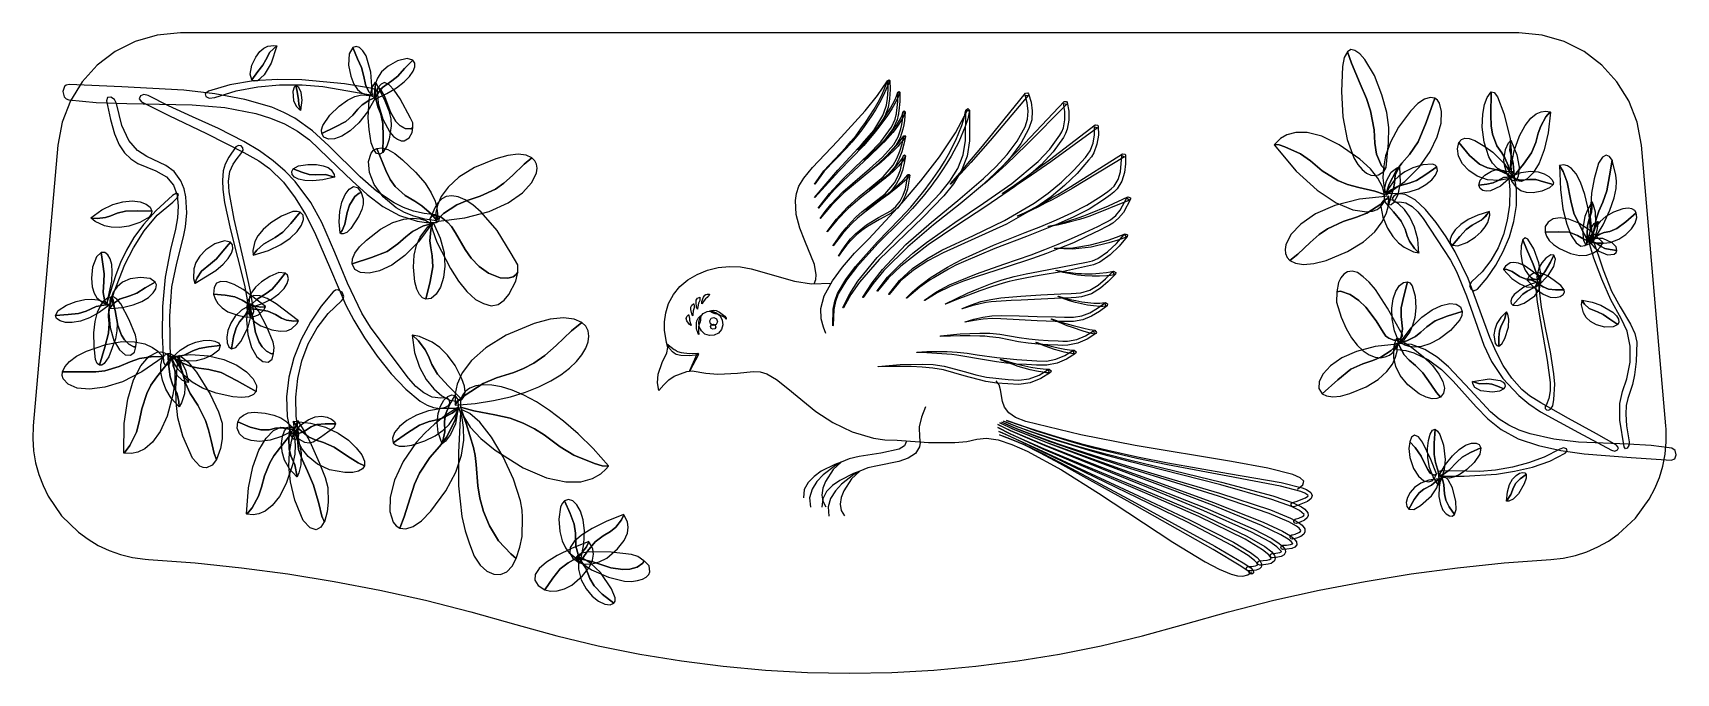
# Model space of a CAD drawing. Extents: x 6 to 220, y -6 to 77.
import ezdxf

# ---------------------------------------------------------------- set-up
doc = ezdxf.new("R2010")
doc.units = 0

msp = doc.modelspace()

# ---------------------------------------------------------------- linework, layer by layer
at = {"layer": 'Layer 1'}
for p, q in [((21.872858, 77.179395), (19.021242, 76.34809)), ((24.91, 77.468), (21.872858, 77.179395)), ((199.090041, 77.468012), (24.91, 77.468)), ((202.127104, 77.179406), (199.090041, 77.468012)), ((204.978665, 76.348102), (202.127104, 77.179406)), ((16.411639, 75.02585), (14.100537, 73.26444)), ((19.021242, 76.34809), (16.411639, 75.02585)), ((34.722263, 74.298684), (35.254646, 75.025988)), ((35.254646, 75.025988), (35.781579, 75.488258)), ((35.781579, 75.488258), (36.277913, 75.741403)), ((36.021433, 73.964059), (36.5413, 74.9813)), ((36.5413, 74.9813), (36.021482, 73.963959)), ((36.277913, 75.741403), (37.078191, 75.843936)), ((37.454288, 75.78084), (36.5413, 74.9813)), ((36.5413, 74.9813), (37.454006, 75.780835)), ((36.5413, 74.9813), (36.5413, 74.9813)), ((36.5413, 74.9813), (36.5413, 74.9813)), ((37.474326, 75.774062), (36.713773, 73.550572)), ((37.078191, 75.843936), (37.454288, 75.78084)), ((37.454006, 75.780835), (37.474326, 75.774062)), ((47.337928, 75.54996), (46.887784, 74.752966)), ((47.95543, 74.10555), (47.337928, 75.54996)), ((47.789438, 75.698708), (47.337929, 75.549968)), ((47.337929, 75.549968), (47.955431, 74.105558)), ((48.241297, 75.559424), (47.789438, 75.698708)), ((48.674913, 75.143808), (48.241297, 75.559424)), ((49.071691, 74.463557), (48.674913, 75.143808)), ((176.79501, 75.02337), (176.368842, 74.249009)), ((177.297224, 73.510523), (176.79501, 75.02337)), ((177.217392, 75.309981), (176.795285, 75.023367)), ((176.795285, 75.023367), (177.2975, 73.510727)), ((177.757775, 75.194944), (177.217392, 75.309981)), ((178.376859, 74.738039), (177.757775, 75.194944)), ((207.588234, 75.02587), (204.978665, 76.348102)), ((209.899325, 73.264478), (207.588234, 75.02587)), ((14.100537, 73.26444), (12.144425, 71.115625)), ((33.99509, 72.087824), (34.209578, 73.25044)), ((34.209578, 73.25044), (34.722263, 74.298684)), ((35.635591, 73.258704), (34.98456, 72.43058)), ((34.984562, 72.430572), (35.635561, 73.258815)), ((35.635561, 73.258815), (36.021433, 73.964059)), ((36.021482, 73.963959), (35.635591, 73.258704)), ((36.713773, 73.550572), (35.815425, 71.992534)), ((46.887784, 74.752966), (46.787313, 73.29049)), ((46.787313, 73.29049), (47.073044, 71.858273)), ((48.480871, 72.947358), (47.95543, 74.10555)), ((47.955431, 74.105558), (48.480866, 72.947388)), ((48.480866, 72.947388), (48.727404, 71.983345)), ((48.727415, 71.983315), (48.480871, 72.947358)), ((49.680365, 72.355923), (49.071691, 74.463557)), ((51.946545, 73.157138), (51.099413, 72.387414)), ((53.15091, 73.843165), (51.946545, 73.157138)), ((54.405988, 74.131595), (53.15091, 73.843165)), ((54.093823, 72.816162), (53.211486, 71.852375)), ((53.21153, 71.85227), (54.09382, 72.81588)), ((54.09382, 72.81588), (55.17275, 73.9061)), ((55.172753, 73.906382), (54.093823, 72.816162)), ((55.17275, 73.9061), (54.405988, 74.131595)), ((55.418069, 73.541358), (55.172753, 73.906382)), ((55.213308, 72.467843), (55.434271, 73.054285)), ((55.434271, 73.054285), (55.418069, 73.541358)), ((176.123357, 73.086373), (176.020028, 69.82541)), ((176.368842, 74.249009), (176.123357, 73.086373)), ((178.43105, 70.83774), (177.297224, 73.510523)), ((177.2975, 73.510727), (178.431325, 70.837737)), ((179.035067, 73.999048), (178.376859, 74.738039)), ((180.310561, 71.913938), (179.035067, 73.999048)), ((211.85545, 71.115697), (209.899325, 73.264478)), ((10.068055, 70.676367), (9.812259, 70.480849)), ((10.4258, 70.73338), (10.068055, 70.676367)), ((17.290639, 70.454408), (10.4258, 70.73338)), ((12.144425, 71.115625), (10.599789, 68.63117)), ((31.361013, 70.724513), (28.5631, 69.871965)), ((34.413514, 71.21236), (31.361013, 70.724513)), ((34.198854, 71.37987), (33.99509, 72.087824)), ((34.98456, 72.43058), (34.198854, 71.37987)), ((34.198856, 71.379862), (34.984562, 72.430572)), ((34.534115, 71.180492), (34.198856, 71.379862)), ((37.574859, 71.40263), (34.413514, 71.21236)), ((34.92766, 71.22671), (34.534115, 71.180492)), ((35.815425, 71.992534), (34.92766, 71.22671)), ((34.988067, 70.455387), (37.830038, 70.713179)), ((40.699304, 71.362449), (37.574859, 71.40263)), ((37.830038, 70.713179), (40.768668, 70.725966)), ((39.951303, 70.615887), (39.700831, 70.411664)), ((40.336342, 70.380426), (39.951303, 70.615892)), ((39.951303, 70.615892), (40.115556, 69.846555)), ((40.115556, 69.84655), (39.951303, 70.615887)), ((46.254517, 70.85923), (40.699304, 71.362449)), ((40.768668, 70.725966), (43.460611, 70.505754)), ((49.9132, 70.2397), (46.254517, 70.85923)), ((47.073044, 71.858273), (47.484026, 70.815573)), ((47.484026, 70.815573), (47.972285, 70.101426)), ((48.727404, 71.983345), (49.0386, 70.5727)), ((49.0386, 70.5727), (48.727415, 71.983315)), ((49.487454, 69.766259), (49.0386, 70.5727)), ((49.0386, 70.5727), (49.0386, 70.5727)), ((49.0386, 70.5727), (49.487439, 69.766214)), ((49.0386, 70.5727), (49.0386, 70.5727)), ((49.918569, 69.330078), (49.680365, 72.355923)), ((49.884471, 70.377818), (50.295342, 71.04771)), ((50.243883, 70.800987), (50.118391, 69.492109)), ((50.551272, 71.585021), (50.243883, 70.800987)), ((50.250262, 70.097779), (50.295347, 71.0477)), ((50.295342, 71.04771), (50.250368, 70.097664)), ((50.295347, 71.0477), (50.322158, 71.072536)), ((50.322158, 71.072536), (51.438104, 68.851831)), ((51.099413, 72.387414), (50.551272, 71.585021)), ((51.023266, 70.816765), (50.558126, 70.28513)), ((51.493524, 71.001409), (51.023266, 70.816765)), ((52.41009, 71.240495), (51.1985, 70.3803)), ((51.1985, 70.3803), (52.410151, 71.240478)), ((52.085516, 70.731605), (51.493524, 71.001409)), ((52.753247, 70.017526), (52.085516, 70.731605)), ((53.211486, 71.852375), (52.41009, 71.240495)), ((52.410151, 71.240478), (53.21153, 71.85227)), ((53.046891, 70.339073), (54.027671, 71.087559)), ((54.027671, 71.087559), (54.747126, 71.804708)), ((54.747126, 71.804708), (55.213308, 72.467843)), ((115.638162, 69.336736), (116.93293, 71.2453)), ((116.175898, 69.385976), (116.980795, 71.286456)), ((117.212776, 71.211383), (116.370343, 69.288603)), ((117.016632, 70.091242), (116.977121, 71.222672)), ((116.977121, 71.222672), (117.212776, 71.211383)), ((116.980795, 71.286456), (116.983899, 71.29464)), ((116.983899, 71.29464), (117.136863, 71.369712)), ((117.136863, 71.369712), (117.217014, 71.275449)), ((117.217014, 71.275449), (117.274023, 70.083339)), ((179.252667, 68.922291), (178.43105, 70.83774)), ((178.431325, 70.837737), (179.253103, 68.922202)), ((181.267655, 69.417877), (180.310561, 71.913938)), ((213.400119, 68.631296), (211.85545, 71.115697)), ((10.599789, 68.63117), (9.523118, 65.86284)), ((9.812259, 70.480849), (9.605169, 69.84364)), ((9.605169, 69.84364), (9.801833, 69.160446)), ((9.801833, 69.160446), (10.05073, 68.907446)), ((10.05073, 68.907446), (10.399553, 68.76996)), ((10.399553, 68.76996), (13.967688, 68.403406)), ((15.429161, 69.07738), (15.312506, 68.628503)), ((15.312506, 68.628503), (15.812784, 66.203239)), ((15.855644, 69.10401), (15.429161, 69.07738)), ((16.335256, 68.811819), (15.855644, 69.10401)), ((16.611296, 68.30423), (16.335256, 68.811819)), ((25.344021, 69.999145), (17.290639, 70.454408)), ((19.702316, 69.26454), (19.552473, 68.901567)), ((19.552473, 68.901567), (19.8665, 68.516158)), ((20.151773, 69.456593), (19.702316, 69.26454)), ((19.8665, 68.516158), (23.413876, 66.718024)), ((20.73659, 69.32924), (20.151773, 69.456593)), ((23.370092, 67.993156), (20.73659, 69.32924)), ((29.408071, 69.53426), (25.344021, 69.999145)), ((28.5631, 69.871965), (28.12469, 69.527994)), ((28.12469, 69.527994), (28.21198, 69.191351)), ((28.21198, 69.191351), (28.678948, 68.998166)), ((28.678948, 68.998166), (29.379568, 69.084566)), ((29.379568, 69.084566), (32.189121, 69.922535)), ((33.279243, 68.819929), (29.408071, 69.53426)), ((32.189121, 69.922535), (34.988067, 70.455387)), ((36.794198, 67.787695), (33.279243, 68.819929)), ((39.700831, 70.411664), (39.539259, 69.842316)), ((39.539259, 69.842316), (39.618934, 68.661904)), ((39.618934, 68.661904), (39.966473, 67.931178)), ((40.115556, 69.846555), (40.294832, 68.780657)), ((40.294696, 68.780633), (40.115556, 69.84655)), ((40.3117, 68.1408), (40.294696, 68.780633)), ((40.294832, 68.780657), (40.3117, 68.1408)), ((40.638302, 69.710305), (40.336342, 70.380426)), ((40.603518, 67.431012), (40.759816, 68.696758)), ((40.759816, 68.696758), (40.638302, 69.710305)), ((43.460611, 70.505754), (45.713584, 70.124623)), ((45.560135, 67.9559), (46.6511, 68.73713)), ((45.713584, 70.124623), (49.893748, 69.365376)), ((46.6511, 68.73713), (47.623202, 69.192917)), ((47.623202, 69.192917), (48.464315, 69.394536)), ((47.972285, 70.101426), (48.489851, 69.654869)), ((48.464315, 69.394536), (49.705078, 69.320369)), ((48.489851, 69.654869), (49.421012, 69.32067)), ((48.5825, 68.1092), (49.560223, 68.77475)), ((49.560286, 68.774641), (48.5825, 68.1092)), ((50.303486, 69.067062), (49.249594, 67.209275)), ((49.343081, 66.404271), (49.476193, 68.818716)), ((49.421012, 69.32067), (49.893733, 69.32527)), ((49.476193, 68.818716), (49.884471, 70.377818)), ((49.487439, 69.766214), (49.893733, 69.32528)), ((49.893733, 69.32527), (49.487454, 69.766259)), ((49.560223, 68.77475), (50.27611, 69.085124)), ((50.27639, 69.084831), (49.560286, 68.774641)), ((49.705078, 69.320369), (50.27639, 69.084831)), ((49.893733, 69.32528), (49.918569, 69.330078)), ((49.893748, 69.365376), (50.512634, 69.418946)), ((50.441618, 70.005356), (49.9132, 70.2397)), ((49.9132, 70.2397), (49.9132, 70.2397)), ((50.118391, 69.492109), (50.25701, 68.869005)), ((50.3834, 68.7205), (50.250262, 70.097779)), ((50.250368, 70.097664), (50.3834, 68.7205)), ((50.25701, 68.869005), (50.563764, 69.545563)), ((50.563748, 69.545594), (50.25729, 68.869)), ((50.25729, 68.869), (50.269143, 68.838802)), ((50.269143, 68.838802), (51.796733, 69.581928)), ((50.27611, 69.085124), (50.303486, 69.067062)), ((50.3834, 68.7205), (50.615912, 67.848637)), ((50.3834, 68.7205), (50.3834, 68.7205)), ((50.6159, 67.848639), (50.3834, 68.7205)), ((50.3834, 68.7205), (50.3834, 68.7205)), ((50.668343, 69.682022), (50.441618, 70.005356)), ((50.512634, 69.418946), (50.668343, 69.682022)), ((50.558414, 70.28513), (50.537247, 70.245901)), ((50.537247, 70.245901), (50.664729, 68.287306)), ((50.558126, 70.28513), (50.735372, 70.317799)), ((50.735473, 70.317779), (50.558414, 70.28513)), ((51.1985, 70.3803), (50.563748, 69.545594)), ((50.563764, 69.545563), (51.1985, 70.3803)), ((50.735372, 70.317799), (50.934366, 70.159216)), ((50.934334, 70.159186), (50.735473, 70.317779)), ((51.4889, 69.2378), (50.934334, 70.159186)), ((50.934366, 70.159216), (51.4889, 69.2378)), ((51.1985, 70.3803), (51.1985, 70.3803)), ((51.1985, 70.3803), (51.1985, 70.3803)), ((51.438104, 68.851831), (52.046077, 67.340183)), ((51.4889, 69.2378), (52.236153, 67.15179)), ((51.4889, 69.2378), (51.4889, 69.2378)), ((52.236246, 67.151566), (51.4889, 69.2378)), ((51.4889, 69.2378), (51.4889, 69.2378)), ((51.796733, 69.581928), (53.046891, 70.339073)), ((53.493977, 68.893981), (52.753247, 70.017526)), ((54.871326, 66.374375), (53.493977, 68.893981)), ((114.030498, 67.348573), (115.638162, 69.336736)), ((115.187557, 67.561975), (115.700354, 68.464239)), ((115.700354, 68.464239), (116.175898, 69.385976)), ((116.370343, 69.288603), (115.880406, 68.364326)), ((116.843348, 68.37223), (116.920677, 68.941472)), ((116.920677, 68.941472), (117.016632, 70.091242)), ((117.18851, 68.911269), (117.114568, 68.325658)), ((117.274023, 70.083339), (117.18851, 68.911269)), ((117.324398, 67.684994), (117.867393, 68.700424)), ((118.062682, 68.604725), (117.492029, 67.585905)), ((117.867393, 68.700424), (118.100791, 69.223946)), ((118.313295, 69.13502), (118.062682, 68.604725)), ((118.100791, 69.223946), (118.28734, 69.754241)), ((118.157508, 67.379607), (118.291846, 68.547437)), ((118.291846, 68.547437), (118.285919, 69.701157)), ((118.285919, 69.701157), (118.524679, 69.693537)), ((118.28734, 69.754241), (118.289316, 69.761297)), ((118.289316, 69.761297), (118.437483, 69.84681)), ((118.524679, 69.693537), (118.313295, 69.13502)), ((118.547267, 68.531091), (118.423654, 67.340401)), ((118.437483, 69.84681), (118.525818, 69.746621)), ((118.525818, 69.746621), (118.547267, 68.531091)), ((130.05866, 63.67724), (134.86801, 69.6183)), ((135.247325, 69.308431), (130.286425, 63.484781)), ((134.8208, 63.13166), (139.90277, 68.52803)), ((135.119478, 68.35209), (134.832176, 69.369391)), ((134.832176, 69.369391), (135.247325, 69.308431)), ((134.86801, 69.6183), (134.869703, 69.620276)), ((134.869703, 69.620276), (135.208087, 69.659222)), ((135.208087, 69.659222), (135.283441, 69.55734)), ((135.283441, 69.55734), (135.613499, 68.454487)), ((135.613499, 68.454487), (135.763218, 67.31819)), ((139.90277, 68.52803), (139.904746, 68.53057)), ((139.904746, 68.53057), (140.245106, 68.544963)), ((140.245106, 68.544963), (140.315097, 68.42897)), ((140.315097, 68.42897), (140.525634, 67.274506)), ((176.020028, 69.82541), (176.165963, 66.56091)), ((179.788747, 67.319113), (179.252667, 68.922291)), ((179.253103, 68.922202), (179.789215, 67.318983)), ((181.89821, 67.109758), (181.267655, 69.417877)), ((186.810756, 68.844407), (185.959044, 68.263579)), ((187.542557, 69.069898), (186.810756, 68.844407)), ((187.00782, 65.82206), (188.14376, 68.97617)), ((188.144328, 68.976418), (187.008388, 65.822308)), ((188.14376, 68.97617), (187.542557, 69.069898)), ((188.492428, 68.728921), (188.144328, 68.976418)), ((188.761205, 68.345484), (188.492428, 68.728921)), ((194.609373, 68.140103), (194.982004, 69.07955)), ((194.982004, 69.07955), (195.48264, 69.801193)), ((195.4228, 66.74529), (195.482631, 69.80147)), ((195.48264, 69.801193), (195.422809, 66.745013)), ((195.482631, 69.80147), (195.889649, 69.709814)), ((195.889649, 69.709814), (196.310107, 69.166435)), ((196.310107, 69.166435), (197.142661, 66.97332)), ((214.476846, 65.863044), (213.400119, 68.631296)), ((13.967688, 68.403406), (17.926572, 68.281754)), ((17.287297, 65.426058), (16.611296, 68.30423)), ((17.926572, 68.281754), (26.431615, 68.121024)), ((26.502952, 66.558595), (23.370092, 67.993156)), ((23.413876, 66.718024), (28.325806, 64.377442)), ((26.431615, 68.121024), (30.685284, 67.75588)), ((29.855581, 65.014497), (26.502952, 66.558595)), ((30.685284, 67.75588), (34.744726, 66.983506)), ((34.744726, 66.983506), (36.655911, 66.393661)), ((36.655911, 66.393661), (38.463698, 65.640871)), ((38.367052, 67.130971), (36.794198, 67.787695)), ((39.7896, 66.3691), (38.367052, 67.130971)), ((42.095283, 64.7124), (39.7896, 66.3691)), ((39.966473, 67.931178), (40.363012, 67.554254)), ((40.589689, 67.435246), (40.3117, 68.1408)), ((40.3117, 68.1408), (40.3117, 68.1408)), ((40.3117, 68.1408), (40.589689, 67.435245)), ((40.3117, 68.1408), (40.3117, 68.1408)), ((40.363012, 67.554254), (40.589689, 67.435246)), ((40.589689, 67.435245), (40.603518, 67.431012)), ((43.440591, 65.40103), (44.36243, 66.777951)), ((44.36243, 66.777951), (45.560135, 67.9559)), ((47.351871, 66.779335), (46.429694, 65.958733)), ((46.429732, 65.958722), (47.351909, 66.779246)), ((48.002057, 67.537864), (47.351871, 66.779335)), ((47.351909, 66.779246), (48.002076, 67.537815)), ((48.5825, 68.1092), (48.002057, 67.537864)), ((48.002076, 67.537815), (48.5825, 68.1092)), ((49.249594, 67.209275), (48.133502, 65.770905)), ((48.5825, 68.1092), (48.5825, 68.1092)), ((48.5825, 68.1092), (48.5825, 68.1092)), ((49.464892, 64.886878), (49.343081, 66.404271)), ((50.979804, 66.899459), (50.6159, 67.848639)), ((50.615912, 67.848637), (50.979843, 66.899464)), ((50.664729, 68.287306), (51.272826, 66.252247)), ((51.277562, 65.683369), (50.979804, 66.899459)), ((50.979843, 66.899464), (51.277679, 65.683378)), ((52.046077, 67.340183), (52.302207, 66.268009)), ((52.236153, 67.15179), (52.953208, 65.926634)), ((52.953411, 65.926388), (52.236246, 67.151566)), ((55.177784, 65.749852), (54.871326, 66.374375)), ((110.417063, 63.402335), (114.030498, 67.348573)), ((114.068829, 65.813328), (114.643151, 66.678338)), ((114.796673, 66.577861), (114.209369, 65.713979)), ((114.643151, 66.678338), (115.187557, 67.561975)), ((115.354344, 67.461498), (114.796673, 66.577861)), ((115.131675, 64.792523), (116.338735, 66.742963)), ((115.880406, 68.364326), (115.354344, 67.461498)), ((116.593869, 66.626685), (115.356039, 64.622345)), ((116.048755, 65.759393), (116.713952, 66.704837)), ((116.856183, 66.608852), (116.167561, 65.671028)), ((116.338735, 66.742963), (116.72425, 67.813713)), ((116.995753, 67.744845), (116.593869, 66.626685)), ((116.713952, 66.704837), (117.324398, 67.684994)), ((116.72425, 67.813713), (116.790855, 68.086339)), ((116.790855, 68.086339), (116.843348, 68.37223)), ((117.492029, 67.585905), (116.856183, 66.608852)), ((117.114568, 68.325658), (116.995753, 67.744845)), ((117.911128, 66.244793), (118.058448, 66.80331)), ((118.058448, 66.80331), (118.089774, 66.948372)), ((118.089774, 66.948372), (118.11207, 67.088636)), ((118.093895, 65.432354), (118.62419, 66.305831)), ((118.11207, 67.088636), (118.157508, 67.379607)), ((118.327698, 66.746041), (118.17558, 66.157044)), ((118.357332, 66.891668), (118.327698, 66.746041)), ((118.380192, 67.044632), (118.357332, 66.891668)), ((118.423654, 67.340401), (118.380192, 67.044632)), ((118.62419, 66.305831), (118.836985, 66.764724)), ((119.048945, 66.678357), (118.81583, 66.204224)), ((118.836985, 66.764724), (118.973863, 67.22531)), ((118.88582, 66.096418), (118.973591, 67.212038)), ((118.973591, 67.212038), (119.217149, 67.203854)), ((118.973863, 67.22531), (118.975556, 67.235752)), ((118.975556, 67.235752), (119.114409, 67.337352)), ((119.217149, 67.203854), (119.048945, 66.678357)), ((119.114409, 67.337352), (119.21742, 67.217125)), ((119.21742, 67.217125), (119.139809, 66.061425)), ((125.793388, 64.456768), (127.360269, 67.40135)), ((126.624279, 65.433444), (126.924281, 66.427148)), ((126.924281, 66.427148), (127.116756, 67.418876)), ((127.381468, 66.305783), (127.05663, 65.281603)), ((127.082312, 63.484693), (127.116743, 67.386413)), ((127.116743, 67.386413), (127.604423, 67.383873)), ((127.116756, 67.418876), (127.117603, 67.427625)), ((127.117603, 67.427625), (127.385432, 67.645783)), ((127.604423, 67.383873), (127.381468, 66.305783)), ((127.385432, 67.645783), (127.604436, 67.416337)), ((127.604436, 67.416337), (127.61008, 63.446317)), ((140.257258, 68.192475), (135.030508, 62.922825)), ((135.24422, 67.297321), (135.119478, 68.35209)), ((135.16795, 66.256067), (135.24422, 67.297321)), ((135.763218, 67.31819), (135.69492, 66.15967)), ((140.021849, 67.22925), (139.845496, 68.291253)), ((139.845496, 68.291253), (140.257258, 68.192475)), ((140.023578, 66.147773), (140.021849, 67.22925)), ((140.525634, 67.274506), (140.543132, 66.10628)), ((176.165963, 66.56091), (176.744068, 63.6033)), ((180.257869, 64.865463), (179.788747, 67.319113)), ((179.789215, 67.318983), (180.258166, 64.865342)), ((182.160888, 65.141367), (181.89821, 67.109758)), ((184.99811, 67.2913), (183.43165, 65.19218)), ((185.959044, 68.263579), (184.99811, 67.2913)), ((189.043773, 67.225859), (188.761205, 68.345484)), ((188.957995, 65.727688), (189.043773, 67.225859)), ((194.32581, 65.190813), (194.384168, 66.878607)), ((194.384168, 66.878607), (194.609373, 68.140103)), ((195.491267, 65.381156), (195.4228, 66.74529)), ((195.422809, 66.745013), (195.491216, 65.380966)), ((197.142661, 66.97332), (197.971618, 63.730801)), ((199.89748, 65.436552), (200.643504, 66.360708)), ((200.643504, 66.360708), (201.360135, 66.91838)), ((201.360135, 66.91838), (202.009681, 67.194601)), ((202.620485, 66.537213), (201.945, 65.3499)), ((201.945, 65.3499), (202.620181, 66.537175)), ((202.009681, 67.194601), (202.554449, 67.274406)), ((202.554449, 67.274406), (203.178879, 67.1849)), ((202.620181, 66.537175), (203.17916, 67.18491)), ((203.178879, 67.1849), (202.620485, 66.537213)), ((203.211615, 67.173621), (202.906306, 64.459587)), ((203.17916, 67.18491), (203.211615, 67.173621)), ((9.523118, 65.86284), (8.9709, 62.8624)), ((15.812784, 66.203239), (16.354511, 64.324353)), ((16.354511, 64.324353), (16.960167, 62.902693)), ((18.221429, 63.462558), (17.287297, 65.426058)), ((28.325806, 64.377442), (33.170434, 61.931768)), ((33.14839, 63.3498), (29.855581, 65.014497)), ((38.463698, 65.640871), (40.149805, 64.704757)), ((40.149805, 64.704757), (41.695953, 63.56494)), ((44.228289, 62.790006), (42.095283, 64.7124)), ((43.281546, 64.838944), (43.440591, 65.40103)), ((43.29874, 64.373141), (43.281546, 64.838944)), ((43.298735, 64.373432), (45.033276, 65.201471)), ((43.600033, 63.885929), (43.298735, 64.373432)), ((45.03328, 65.20118), (43.29874, 64.373141)), ((45.033276, 65.201471), (46.429732, 65.958722)), ((46.429694, 65.958733), (45.03328, 65.20118)), ((47.011781, 64.723827), (45.941003, 64.039916)), ((48.133502, 65.770905), (47.011781, 64.723827)), ((49.757709, 63.16835), (49.464892, 64.886878)), ((51.272826, 66.252247), (52.169793, 64.564006)), ((51.311629, 64.010775), (51.277562, 65.683369)), ((51.277679, 65.683378), (51.31191, 64.01078)), ((52.362628, 65.365725), (52.103336, 63.630482)), ((52.169793, 64.564006), (52.666684, 63.982216)), ((52.302207, 66.268009), (52.362628, 65.365725)), ((52.953208, 65.926634), (53.484501, 65.410746)), ((53.484753, 65.41049), (52.953411, 65.926388)), ((53.484501, 65.410746), (54.16408, 65.0135)), ((54.164367, 65.013226), (53.484753, 65.41049)), ((54.16408, 65.0135), (54.898033, 64.974589)), ((54.898107, 64.974209), (54.164367, 65.013226)), ((54.674304, 63.819463), (55.05813, 64.511881)), ((54.898033, 64.974589), (55.17161, 65.167875)), ((55.171897, 65.167601), (54.898107, 64.974209)), ((55.05813, 64.511881), (55.171897, 65.167601)), ((55.17161, 65.167875), (55.177784, 65.749852)), ((112.834108, 64.14201), (113.465156, 64.967509)), ((113.593278, 64.870982), (112.950376, 64.048305)), ((113.465156, 64.967509), (114.068829, 65.813328)), ((114.209369, 65.713979), (113.593278, 64.870982)), ((113.635895, 63.024683), (115.131675, 64.792523)), ((115.356039, 64.622345), (113.834019, 62.842655)), ((114.613374, 63.941884), (115.346869, 64.838503)), ((115.440839, 64.762837), (114.68138, 63.883151)), ((115.346869, 64.838503), (115.702186, 65.29542)), ((115.809421, 65.212417), (115.440839, 64.762837)), ((115.702186, 65.29542), (116.048755, 65.759393)), ((116.167561, 65.671028), (115.809421, 65.212417)), ((116.047613, 63.306583), (117.436713, 65.188153)), ((117.68028, 65.051014), (116.2576, 63.119764)), ((116.815993, 63.820584), (117.154095, 64.210333)), ((117.154095, 64.210333), (117.480344, 64.608266)), ((117.613, 64.499886), (117.274616, 64.10534)), ((117.436713, 65.188153), (117.911128, 66.244793)), ((117.480344, 64.608266), (117.795022, 65.014948)), ((117.94066, 64.90431), (117.613, 64.499886)), ((118.17558, 66.157044), (117.68028, 65.051014)), ((117.795022, 65.014948), (118.093895, 65.432354)), ((118.253362, 65.321716), (117.94066, 64.90431)), ((118.81583, 66.204224), (118.253362, 65.321716)), ((118.304443, 63.93742), (118.509618, 64.459531)), ((118.509618, 64.459531), (118.667098, 64.994059)), ((118.768405, 64.366681), (118.562383, 63.826508)), ((118.667098, 64.994059), (118.793251, 65.54157)), ((118.927014, 64.927174), (118.768405, 64.366681)), ((118.793251, 65.54157), (118.88582, 66.096418)), ((119.050627, 65.491054), (118.927014, 64.927174)), ((119.139809, 66.061425), (119.050627, 65.491054)), ((123.687897, 61.343297), (125.793388, 64.456768)), ((125.833775, 63.500504), (126.624279, 65.433444)), ((127.05663, 65.281603), (126.223511, 63.314793)), ((133.793422, 63.376867), (134.838949, 65.269841)), ((135.342707, 65.04856), (134.269524, 63.067398)), ((134.838949, 65.269841), (135.16795, 66.256067)), ((135.69492, 66.15967), (135.342707, 65.04856)), ((138.01234, 60.94555), (143.97372, 65.49271)), ((144.270054, 65.10266), (138.186194, 60.70423)), ((139.356405, 64.144843), (139.499209, 64.387836)), ((139.499209, 64.387836), (139.621976, 64.617282)), ((139.621976, 64.617282), (139.817556, 65.103833)), ((139.817556, 65.103833), (140.023578, 66.147773)), ((140.112744, 64.381899), (139.973326, 64.112941)), ((140.32949, 64.94211), (140.112744, 64.381899)), ((140.543132, 66.10628), (140.32949, 64.94211)), ((143.683597, 63.124281), (143.870498, 64.191327)), ((143.870498, 64.191327), (143.879177, 65.269171)), ((143.879177, 65.269171), (144.270054, 65.10266)), ((143.97372, 65.49271), (143.976542, 65.494403)), ((143.976542, 65.494403), (144.314362, 65.453199)), ((144.314362, 65.453199), (144.364598, 65.325917)), ((144.364598, 65.325917), (144.373664, 64.149543)), ((168.907396, 64.209519), (168.077387, 63.740029)), ((170.060481, 64.520232), (168.907396, 64.209519)), ((171.561017, 64.515086), (170.060481, 64.520232)), ((173.43338, 64.036998), (171.561017, 64.515086)), ((180.34557, 63.108565), (180.257869, 64.865463)), ((180.258166, 64.865342), (180.345614, 63.108515)), ((182.115627, 63.153819), (182.160888, 65.141367)), ((183.43165, 65.19218), (182.380992, 63.242044)), ((185.974872, 63.293925), (187.00782, 65.82206)), ((187.008388, 65.822308), (185.97532, 63.293942)), ((188.469835, 63.961112), (188.957995, 65.727688)), ((194.557936, 63.26704), (194.32581, 65.190813)), ((195.491216, 65.380966), (195.670982, 64.29146)), ((195.671084, 64.291586), (195.491267, 65.381156)), ((195.670982, 64.29146), (196.235226, 62.770489)), ((196.235388, 62.770541), (195.671084, 64.291586)), ((199.159758, 64.060877), (199.89748, 65.436552)), ((201.610743, 64.421032), (201.279239, 63.232635)), ((201.279502, 63.232766), (201.610938, 64.421171)), ((201.945, 65.3499), (201.610743, 64.421032)), ((201.610938, 64.421171), (201.945, 65.3499)), ((201.945, 65.3499), (201.945, 65.3499)), ((201.945, 65.3499), (201.945, 65.3499)), ((202.906306, 64.459587), (202.38754, 62.249518)), ((215.029141, 62.862712), (214.476846, 65.863044)), ((8.9709, 62.8624), (5.7768, 26.3539)), ((16.960167, 62.902693), (17.652232, 61.849108)), ((19.337521, 62.187202), (18.221429, 63.462558)), ((20.559403, 61.37346), (19.337521, 62.187202)), ((32.148441, 62.644853), (31.212274, 61.313823)), ((32.484082, 62.811434), (32.148441, 62.644853)), ((32.820835, 62.757671), (32.484082, 62.811434)), ((32.799782, 61.725465), (33.083442, 62.20374)), ((33.055141, 62.53722), (32.820835, 62.757671)), ((33.083442, 62.20374), (33.055141, 62.53722)), ((35.205879, 62.114377), (33.14839, 63.3498)), ((36.99356, 60.819674), (35.205879, 62.114377)), ((41.695953, 63.56494), (45.368242, 60.065992)), ((44.178558, 63.649091), (43.600033, 63.885929)), ((44.977738, 63.691045), (44.178558, 63.649091)), ((48.313221, 58.729268), (44.228289, 62.790006)), ((45.941003, 64.039916), (44.977738, 63.691045)), ((49.734219, 61.82403), (50.056512, 62.192595)), ((50.069033, 62.29245), (49.757709, 63.16835)), ((50.056512, 62.192595), (50.477973, 62.416546)), ((50.447005, 61.80017), (50.069033, 62.29245)), ((50.4777, 62.41655), (51.134197, 62.50407)), ((51.63509, 59.58784), (50.4777, 62.41655)), ((50.477973, 62.416546), (51.635363, 59.587836)), ((51.134197, 62.50407), (51.909941, 62.296077)), ((51.261958, 61.896085), (51.311629, 64.010775)), ((51.781919, 62.738174), (51.261958, 61.896085)), ((51.31191, 64.01078), (51.262239, 61.89609)), ((52.103336, 63.630482), (51.781919, 62.738174)), ((51.909941, 62.296077), (52.803107, 61.785243)), ((52.666684, 63.982216), (53.163887, 63.645861)), ((53.163887, 63.645861), (53.62907, 63.434628)), ((53.62907, 63.434628), (54.037272, 63.420679)), ((54.037272, 63.420679), (54.674304, 63.819463)), ((107.173786, 59.944354), (110.417063, 63.402335)), ((110.07313, 61.03446), (111.49694, 62.55056)), ((111.587244, 62.468426), (110.136624, 60.969826)), ((110.446505, 59.631243), (113.635895, 63.024683)), ((113.834019, 62.842655), (110.581129, 59.503965)), ((111.49694, 62.55056), (112.177942, 63.337395)), ((112.280663, 63.246512), (111.587244, 62.468426)), ((112.177942, 63.337395), (112.834108, 64.14201)), ((112.950376, 64.048305), (112.280663, 63.246512)), ((113.062, 62.2192), (113.850528, 63.070382)), ((113.062836, 62.199697), (113.062, 62.2192)), ((113.062, 62.2192), (113.062, 62.2192)), ((113.082592, 62.199979), (113.062836, 62.199697)), ((113.893416, 63.029994), (113.082592, 62.199979)), ((113.850528, 63.070382), (114.613374, 63.941884)), ((114.68138, 63.883151), (113.893416, 63.029994)), ((114.402263, 61.612973), (116.047613, 63.306583)), ((116.2576, 63.119764), (114.58741, 61.419094)), ((114.631031, 61.624897), (115.383999, 62.333556)), ((115.444971, 62.268075), (114.669143, 61.580018)), ((115.383999, 62.333556), (116.114107, 63.063947)), ((116.199068, 62.979274), (115.444971, 62.268075)), ((116.114107, 63.063947), (116.467167, 63.440713)), ((116.56511, 63.347291), (116.199068, 62.979274)), ((116.275262, 61.285662), (117.756932, 62.971092)), ((116.467167, 63.440713), (116.815993, 63.820584)), ((117.994835, 62.808818), (116.474505, 61.075688)), ((116.925507, 63.720671), (116.56511, 63.347291)), ((117.274616, 64.10534), (116.925507, 63.720671)), ((117.106386, 61.741698), (117.643454, 62.288926)), ((117.766221, 62.169823), (117.207986, 61.634448)), ((117.643454, 62.288926), (118.155122, 62.859297)), ((117.756932, 62.971092), (118.304443, 63.93742)), ((118.300467, 62.730598), (117.766221, 62.169823)), ((118.562383, 63.826508), (117.994835, 62.808818)), ((118.155122, 62.859297), (118.396986, 63.154783)), ((118.155968, 61.138583), (118.530477, 62.076124)), ((118.555313, 63.02298), (118.300467, 62.730598)), ((118.396986, 63.154783), (118.634899, 63.453656)), ((118.530477, 62.076124), (118.828221, 63.044428)), ((118.805926, 63.319313), (118.555313, 63.02298)), ((118.634899, 63.453656), (118.85983, 63.760431)), ((119.075166, 62.981502), (118.781655, 61.990621)), ((119.046379, 63.625806), (118.805926, 63.319313)), ((118.828221, 63.044428), (119.046379, 64.030512)), ((118.85983, 63.760431), (119.061619, 64.074544)), ((119.046379, 64.030512), (119.273285, 63.95149)), ((119.273285, 63.95149), (119.046379, 63.625806)), ((119.061619, 64.074544), (119.22813, 64.120546)), ((119.288526, 63.995522), (119.075166, 62.981502)), ((119.22813, 64.120546), (119.288526, 63.995522)), ((124.867447, 61.640374), (125.833775, 63.500504)), ((126.223511, 63.314793), (125.219651, 61.437733)), ((126.781181, 61.595503), (127.082312, 63.484693)), ((127.61008, 63.446317), (127.311207, 61.449597)), ((127.62195, 60.7331), (128.84369, 62.20207)), ((129.027435, 62.045171), (127.757435, 60.614591)), ((128.84369, 62.20207), (130.05866, 63.67724)), ((130.286425, 63.484781), (129.027435, 62.045171)), ((132.2317, 60.47934), (134.8208, 63.13166)), ((135.030508, 62.922825), (132.355328, 60.350375)), ((132.489449, 61.636511), (133.793422, 63.376867)), ((134.269524, 63.067398), (132.935357, 61.2634)), ((136.545185, 60.744073), (138.068905, 62.357533)), ((138.068905, 62.357533), (139.356405, 64.144843)), ((139.833062, 63.868537), (138.50517, 61.993771)), ((139.973326, 64.112941), (139.833062, 63.868537)), ((143.020093, 61.68382), (143.298082, 62.130577)), ((143.298082, 62.130577), (143.683597, 63.124281)), ((144.187363, 62.993917), (143.773343, 61.883087)), ((144.373664, 64.149543), (144.187363, 62.993917)), ((167.28904, 62.95333), (167.254891, 62.901966)), ((167.254891, 62.901966), (170.129355, 59.492945)), ((167.898968, 62.894569), (167.28904, 62.95333)), ((168.077387, 63.740029), (167.28909, 62.953053)), ((167.28909, 62.953053), (167.899054, 62.894435)), ((168.652275, 62.654914), (167.898968, 62.894569)), ((167.899054, 62.894435), (168.652386, 62.654857)), ((170.663, 61.7378), (168.652275, 62.654914)), ((168.652386, 62.654857), (170.663, 61.7378)), ((175.701946, 62.928884), (173.43338, 64.036998)), ((178.39109, 61.033663), (175.701946, 62.928884)), ((176.744068, 63.6033), (177.632053, 61.223595)), ((180.559, 61.6802), (180.34557, 63.108565)), ((180.345614, 63.108515), (180.559, 61.6802)), ((182.380992, 63.242044), (181.754718, 61.472982)), ((181.817424, 59.952997), (182.115627, 63.153819)), ((184.879193, 61.6663), (185.974872, 63.293925)), ((185.97532, 63.293942), (184.879548, 61.666263)), ((186.150232, 60.063317), (187.545259, 62.036274)), ((187.545259, 62.036274), (188.469835, 63.961112)), ((191.086119, 62.392458), (191.299272, 63.226506)), ((191.249913, 61.43628), (191.086119, 62.392458)), ((191.29927, 63.22651), (191.608056, 63.587)), ((192.67905, 61.52132), (191.29927, 63.22651)), ((191.299272, 63.226506), (192.679052, 61.521316)), ((191.608056, 63.587), (192.055483, 63.759028)), ((192.055483, 63.759028), (192.641976, 63.721452)), ((192.641976, 63.721452), (193.36796, 63.453134)), ((193.36796, 63.453134), (194.666338, 62.705239)), ((195.191806, 61.33668), (194.557936, 63.26704)), ((194.666338, 62.705239), (195.716059, 61.935764)), ((196.235226, 62.770489), (196.85681, 61.850927)), ((196.856947, 61.850948), (196.235388, 62.770541)), ((197.153567, 60.934471), (197.332879, 62.296549)), ((197.332879, 62.296549), (197.748464, 63.15375)), ((197.748464, 63.15375), (198.030779, 63.487844)), ((198.030779, 63.487844), (197.932, 62.2026)), ((197.932, 62.2026), (198.030778, 63.48784)), ((197.932, 62.2026), (198.196195, 61.200042)), ((197.932, 62.2026), (197.932, 62.2026)), ((198.195989, 61.200024), (197.932, 62.2026)), ((197.932, 62.2026), (197.932, 62.2026)), ((197.971618, 63.730801), (198.097418, 62.12023)), ((198.097418, 62.12023), (198.021077, 60.550157)), ((198.030778, 63.48784), (198.047711, 63.502233)), ((198.047711, 63.502233), (198.842917, 61.610649)), ((198.109431, 60.085611), (198.468029, 62.14865)), ((198.468029, 62.14865), (199.159758, 64.060877)), ((201.279239, 63.232635), (200.714689, 61.868078)), ((200.714819, 61.868137), (201.279502, 63.232766)), ((202.38754, 62.249518), (201.718934, 60.528604)), ((218.223891, 26.354212), (215.029141, 62.862712)), ((17.652232, 61.849108), (18.453187, 61.074446)), ((18.453187, 61.074446), (19.385511, 60.489555)), ((19.385511, 60.489555), (21.734186, 59.532483)), ((23.015859, 60.224697), (20.559403, 61.37346)), ((24.098092, 59.436616), (23.015859, 60.224697)), ((30.753942, 60.393621), (30.494341, 59.532793)), ((31.212274, 61.313823), (30.753942, 60.393621)), ((31.347772, 59.4199), (31.773037, 60.377757)), ((31.773037, 60.377757), (32.31001, 61.131541)), ((32.31001, 61.131541), (32.799782, 61.725465)), ((33.170434, 61.931768), (35.120053, 60.806195)), ((35.120053, 60.806195), (36.5159, 59.818358)), ((38.534121, 59.483879), (36.99356, 60.819674)), ((39.602, 59.769813), (40.299582, 60.158926)), ((40.299582, 60.158926), (41.48611, 60.35119)), ((41.48611, 60.35119), (42.642888, 60.330877)), ((42.642888, 60.330877), (43.512554, 60.183819)), ((43.512554, 60.183819), (44.135866, 59.946888)), ((44.135866, 59.946888), (44.553584, 59.656958)), ((45.368242, 60.065992), (47.254033, 58.208782)), ((49.405898, 60.735428), (49.734219, 61.82403)), ((49.530533, 59.315476), (49.405898, 60.735428)), ((50.856461, 61.673915), (50.447005, 61.80017)), ((51.262239, 61.89609), (50.856461, 61.673915)), ((52.803107, 61.785243), (53.81187, 60.96424)), ((53.81187, 60.96424), (55.51854, 59.356836)), ((63.195134, 59.945562), (61.164343, 58.692741)), ((65.95588, 61.103092), (63.195134, 59.945562)), ((67.54516, 61.536276), (65.95588, 61.103092)), ((68.861072, 61.672969), (67.54516, 61.536276)), ((68.12165, 58.93055), (69.646885, 60.389215)), ((69.647018, 60.389112), (68.121894, 58.930553)), ((69.90097, 61.550052), (68.861072, 61.672969)), ((69.646885, 60.389215), (70.66221, 61.20441)), ((70.662454, 61.204413), (69.647018, 60.389112)), ((70.66221, 61.20441), (69.90097, 61.550052)), ((71.040178, 60.834371), (70.662454, 61.204413)), ((71.268288, 60.37966), (71.040178, 60.834371)), ((71.345722, 59.854246), (71.268288, 60.37966)), ((106.02882, 58.566513), (107.173786, 59.944354)), ((108.65468, 59.50595), (110.07313, 61.03446)), ((110.136624, 60.969826), (108.698984, 59.466996)), ((110.987943, 58.312953), (112.685793, 59.976083)), ((114.58741, 61.419094), (111.11805, 58.182004)), ((112.685793, 59.976083), (114.402263, 61.612973)), ((113.858601, 60.914538), (113.86, 60.9343)), ((113.878357, 60.912563), (113.858601, 60.914538)), ((113.86, 60.9343), (114.631031, 61.624897)), ((113.86, 60.9343), (113.86, 60.9343)), ((114.669143, 61.580018), (113.878357, 60.912563)), ((114.568382, 59.790172), (116.275262, 61.285662)), ((116.474505, 61.075688), (114.740535, 59.581888)), ((114.817, 59.6891), (115.405151, 60.186093)), ((115.440994, 60.1398), (114.833652, 59.666514)), ((115.405151, 60.186093), (115.991326, 60.685908)), ((116.047207, 60.615909), (115.440994, 60.1398)), ((115.991326, 60.685908), (117.106386, 61.741698)), ((116.633382, 61.118264), (116.047207, 60.615909)), ((116.367525, 58.73631), (117.671675, 60.26059)), ((117.911283, 60.107071), (116.565653, 58.524931)), ((117.207986, 61.634448), (116.633382, 61.118264)), ((117.66804, 59.672714), (118.206802, 60.245625)), ((117.671675, 60.26059), (118.155968, 61.138583)), ((118.351864, 60.116658), (117.78742, 59.550803)), ((118.4063, 61.024293), (117.911283, 60.107071)), ((118.206802, 60.245625), (118.684604, 60.861716)), ((118.862968, 60.737829), (118.351864, 60.116658)), ((118.781655, 61.990621), (118.4063, 61.024293)), ((118.627031, 59.662561), (119.014804, 61.507731)), ((118.684604, 60.861716), (118.884417, 61.189376)), ((119.086488, 61.079882), (118.862968, 60.737829)), ((119.119226, 60.525025), (118.877644, 59.582404)), ((118.884417, 61.189376), (119.015368, 61.514496)), ((119.014804, 61.507731), (119.257797, 61.484306)), ((119.015368, 61.514496), (119.017908, 61.526067)), ((119.017908, 61.526067), (119.162406, 61.620329)), ((119.257797, 61.484306), (119.086488, 61.079882)), ((119.259208, 61.491071), (119.119226, 60.525025)), ((119.162406, 61.620329), (119.259208, 61.491071)), ((121.274198, 58.234003), (123.687897, 61.343297)), ((123.773555, 59.846853), (124.333201, 60.735852)), ((124.669036, 60.528978), (124.092174, 59.636874)), ((124.333201, 60.735852), (124.867447, 61.640374)), ((125.219651, 61.437733), (124.669036, 60.528978)), ((126.063208, 59.829073), (126.781181, 61.595503)), ((126.38469, 59.27796), (127.62195, 60.7331)), ((127.757435, 60.614591), (126.471345, 59.197271)), ((127.311207, 61.449597), (126.56727, 59.567177)), ((129.420569, 58.517111), (131.010888, 60.027915)), ((130.91203, 59.17886), (132.2317, 60.47934)), ((132.355328, 60.350375), (130.990788, 59.092225)), ((131.010888, 60.027915), (132.489449, 61.636511)), ((132.935357, 61.2634), (131.424835, 59.616319)), ((133.112515, 57.887983), (136.545185, 60.744073)), ((134.99228, 58.72446), (138.01234, 60.94555)), ((138.186194, 60.70423), (135.093884, 58.57599)), ((136.947622, 60.324107), (135.244979, 58.816792)), ((138.50517, 61.993771), (136.947622, 60.324107)), ((140.805944, 57.481856), (147.518034, 61.755266)), ((147.784448, 61.344351), (140.956938, 57.225321)), ((141.1896, 59.592274), (142.67804, 61.258794)), ((143.103631, 60.909985), (141.598821, 59.199715)), ((142.67804, 61.258794), (143.020093, 61.68382)), ((143.462617, 61.368314), (143.103631, 60.909985)), ((143.773343, 61.883087), (143.462617, 61.368314)), ((147.265724, 59.399842), (147.408246, 61.526102)), ((147.408246, 61.526102), (147.784448, 61.344351)), ((147.518034, 61.755266), (147.520292, 61.756395)), ((147.520292, 61.756395), (147.85529, 61.688944)), ((147.909194, 60.430197), (147.772034, 59.298241)), ((147.85529, 61.688944), (147.895647, 61.572951)), ((147.895647, 61.572951), (147.909194, 60.430197)), ((170.663, 61.7378), (171.966267, 60.817491)), ((170.663, 61.7378), (170.663, 61.7378)), ((171.966497, 60.817489), (170.663, 61.7378)), ((170.663, 61.7378), (170.663, 61.7378)), ((171.966267, 60.817491), (173.499828, 59.535127)), ((173.500229, 59.535162), (171.966497, 60.817489)), ((177.632053, 61.223595), (178.154035, 60.335149)), ((178.154035, 60.335149), (178.707628, 59.69281)), ((179.770136, 59.776182), (178.39109, 61.033663)), ((181.220709, 60.163112), (180.559, 61.6802)), ((180.559, 61.6802), (180.559, 61.6802)), ((180.559, 61.6802), (181.220951, 60.163077)), ((180.559, 61.6802), (180.559, 61.6802)), ((181.500766, 59.864743), (181.220709, 60.163112)), ((181.220951, 60.163077), (181.5011, 59.864613)), ((181.461411, 59.917086), (181.409656, 58.606449)), ((181.754718, 61.472982), (181.461411, 59.917086)), ((181.775668, 59.878794), (181.500766, 59.864743)), ((181.5011, 59.864613), (181.77622, 59.87849)), ((181.532308, 59.421149), (181.775668, 59.878794)), ((181.77622, 59.87849), (181.817424, 59.952997)), ((182.490284, 59.346691), (183.159509, 59.876006)), ((183.001, 58.9542), (183.524804, 60.02805)), ((183.524809, 60.02776), (183.001, 58.9542)), ((183.114, 59.5254), (183.874372, 60.54239)), ((183.8746, 60.54238), (183.114, 59.5254)), ((183.159509, 59.876006), (183.524809, 60.02776)), ((183.524804, 60.02805), (183.54456, 60.032001)), ((183.54456, 60.032001), (183.634809, 58.000002)), ((183.874372, 60.54239), (184.879193, 61.6663)), ((184.879548, 61.666263), (183.8746, 60.54238)), ((184.250716, 58.152384), (186.150232, 60.063317)), ((185.305268, 59.921006), (184.261582, 59.410978)), ((186.60847, 60.327816), (185.305268, 59.921006)), ((187.842662, 60.4146), (186.60847, 60.327816)), ((186.97762, 59.02931), (188.4336, 60.03741)), ((188.434169, 60.037409), (186.977899, 59.029309)), ((188.215217, 60.274397), (187.842662, 60.4146)), ((188.4336, 60.03741), (188.215217, 60.274397)), ((188.491181, 59.560133), (188.434169, 60.037409)), ((191.756972, 60.455998), (191.249913, 61.43628)), ((192.57361, 59.549642), (191.756972, 60.455998)), ((193.947886, 60.382689), (192.67905, 61.52132)), ((192.679052, 61.521316), (193.948569, 60.382668)), ((194.990872, 59.916708), (193.947886, 60.382689)), ((193.948569, 60.382668), (194.991882, 59.916689)), ((195.842935, 59.760979), (194.990872, 59.916708)), ((194.991882, 59.916689), (195.843766, 59.760971)), ((195.675931, 60.51947), (195.191806, 61.33668)), ((196.280336, 59.881142), (195.675931, 60.51947)), ((195.716059, 61.935764), (197.173756, 60.460065)), ((197.011634, 59.481871), (196.280336, 59.881142)), ((196.85681, 61.850927), (197.277, 61.2016)), ((197.277, 61.2016), (196.856947, 61.850948)), ((197.267995, 60.069799), (197.153567, 60.934471)), ((197.173756, 60.460065), (197.949518, 59.282021)), ((197.58007, 59.085744), (197.267995, 60.069799)), ((197.70352, 60.206598), (197.277, 61.2016)), ((197.277, 61.2016), (197.277, 61.2016)), ((197.277, 61.2016), (197.70372, 60.206627)), ((197.277, 61.2016), (197.277, 61.2016)), ((197.887163, 59.44618), (197.70352, 60.206598)), ((197.70372, 60.206627), (197.8866, 59.44618)), ((198.021077, 60.550157), (197.887163, 59.44618)), ((198.167237, 59.322033), (198.109431, 60.085611)), ((198.355807, 60.484244), (198.195989, 61.200024)), ((198.196195, 61.200042), (198.355902, 60.484253)), ((198.354855, 58.743081), (199.681015, 60.410731)), ((199.6813, 60.41073), (198.35514, 58.74308)), ((198.423913, 59.461093), (198.355807, 60.484244)), ((198.355902, 60.484253), (198.423349, 59.4611)), ((198.842917, 61.610649), (199.12848, 59.98603)), ((199.12848, 59.98603), (198.996637, 58.794267)), ((199.681015, 60.410731), (200.714819, 61.868137)), ((200.714689, 61.868078), (199.6813, 60.41073)), ((201.718934, 60.528604), (200.964104, 59.282039)), ((204.391592, 60.22284), (204.362523, 60.210422)), ((204.362523, 60.210422), (204.493098, 57.109537)), ((204.84036, 59.452053), (204.391592, 60.22284)), ((204.932941, 60.286668), (204.391597, 60.22312)), ((204.391597, 60.22312), (204.8407, 59.452253)), ((205.397484, 60.162999), (204.932941, 60.286668)), ((205.942545, 59.809913), (205.397484, 60.162999)), ((209.461358, 60.519697), (208.874368, 58.465197)), ((209.968652, 61.30764), (209.461358, 60.519697)), ((210.453508, 61.565225), (209.968652, 61.30764)), ((210.883119, 61.402069), (210.453508, 61.565225)), ((211.224678, 60.92779), (210.883119, 61.402069)), ((210.89222, 58.87406), (211.224678, 60.92779)), ((211.225237, 60.927788), (210.892779, 58.874058)), ((211.713693, 58.979648), (211.225237, 60.927788)), ((21.734186, 59.532483), (23.113294, 58.752716)), ((23.113294, 58.752716), (23.999133, 57.674459)), ((24.981436, 58.20403), (24.098092, 59.436616)), ((25.386477, 57.18644), (24.981436, 58.20403)), ((30.494341, 59.532793), (30.402711, 58.273857)), ((30.402711, 58.273857), (30.448374, 57.097604)), ((31.165425, 58.192077), (31.347772, 59.4199)), ((31.254885, 56.81196), (31.165425, 58.192077)), ((36.5159, 59.818358), (38.319085, 58.031079)), ((38.319085, 58.031079), (39.861533, 56.020163)), ((39.850249, 58.125184), (38.534121, 59.483879)), ((39.398494, 59.418933), (39.601994, 59.769813)), ((39.448881, 59.053829), (39.398494, 59.418933)), ((39.751351, 58.712345), (39.448881, 59.053829)), ((39.601994, 59.769813), (40.722694, 59.352971)), ((40.7227, 59.352971), (39.602, 59.769813)), ((40.304096, 58.432327), (39.751351, 58.712345)), ((41.899958, 55.411852), (39.850249, 58.125184)), ((41.105311, 58.25162), (40.304096, 58.432327)), ((40.722694, 59.352971), (41.682924, 59.05792)), ((41.682939, 59.057912), (40.7227, 59.352971)), ((42.153189, 58.208071), (41.105311, 58.25162)), ((41.682924, 59.05792), (42.519187, 59.004409)), ((42.519221, 59.004392), (41.682939, 59.057912)), ((43.445926, 58.339523), (42.153189, 58.208071)), ((42.519187, 59.004409), (43.7834, 59.0366)), ((43.7834, 59.0366), (42.519221, 59.004392)), ((44.981714, 58.683823), (43.445926, 58.339523)), ((44.98369, 58.70471), (43.7834, 59.0366)), ((43.7834, 59.0366), (43.7834, 59.0366)), ((43.7834, 59.0366), (44.98369, 58.704425)), ((43.7834, 59.0366), (43.7834, 59.0366)), ((44.553584, 59.656958), (44.935271, 59.065594)), ((44.935271, 59.065594), (44.98369, 58.70471)), ((44.98369, 58.704425), (44.981714, 58.683823)), ((47.254033, 58.208782), (49.207826, 56.445811)), ((50.433621, 56.881489), (48.313221, 58.729268)), ((50.145647, 57.728909), (49.530533, 59.315476)), ((52.230312, 58.404839), (51.63509, 59.58784)), ((51.635363, 59.587836), (52.230575, 58.404738)), ((52.868133, 57.496982), (52.230312, 58.404839)), ((52.230575, 58.404738), (52.868364, 57.496831)), ((55.51854, 59.356836), (56.745329, 57.918391)), ((56.745329, 57.918391), (57.56806, 56.652818)), ((61.164343, 58.692741), (59.753465, 57.412933)), ((65.923179, 57.162639), (66.99995, 57.918327)), ((67.000098, 57.918326), (65.923257, 57.162657)), ((66.99995, 57.918327), (68.12165, 58.93055)), ((68.121894, 58.930553), (67.000098, 57.918326)), ((69.435529, 56.655317), (70.663333, 57.993408)), ((70.663333, 57.993408), (71.271417, 59.272091)), ((71.271417, 59.272091), (71.345722, 59.854246)), ((105.38183, 57.5124), (106.02882, 58.566513)), ((107.443385, 56.064523), (110.446505, 59.631243)), ((107.451, 57.805), (108.65468, 59.50595)), ((107.454383, 57.785236), (107.451, 57.805)), ((107.451, 57.805), (107.451, 57.805)), ((107.473574, 57.790316), (107.454383, 57.785236)), ((110.581129, 59.503965), (107.465399, 56.047025)), ((108.698984, 59.466996), (107.473574, 57.790316)), ((109.377023, 56.563743), (110.987943, 58.312953)), ((111.11805, 58.182004), (110.279286, 57.34578)), ((111.125552, 56.792972), (114.568382, 59.790172)), ((114.740535, 59.581888), (111.253685, 56.657508)), ((114.808535, 57.43075), (116.367525, 58.73631)), ((114.814178, 59.668772), (114.817, 59.6891)), ((114.833652, 59.666514), (114.814178, 59.668772)), ((114.817, 59.6891), (114.817, 59.6891)), ((116.565653, 58.524931), (114.976463, 57.215141)), ((115.269435, 57.616444), (115.893428, 58.104124)), ((115.946486, 58.034142), (115.30302, 57.569605)), ((115.893428, 58.104124), (116.503592, 58.607326)), ((116.578663, 58.515331), (115.946486, 58.034142)), ((116.503592, 58.607326), (117.097669, 59.128026)), ((117.195318, 59.017686), (116.578663, 58.515331)), ((116.611115, 56.53272), (117.823545, 57.96302)), ((117.097669, 59.128026), (117.66804, 59.672714)), ((117.78742, 59.550803), (117.195318, 59.017686)), ((118.062587, 57.812307), (117.487419, 57.019828)), ((117.823545, 57.96302), (118.279898, 58.786826)), ((118.036945, 57.456513), (118.37166, 57.755104)), ((118.526842, 58.671391), (118.062587, 57.812307)), ((118.279898, 58.786826), (118.627031, 59.662561)), ((118.37166, 57.755104), (119.022182, 58.368937)), ((119.17684, 58.214832), (118.501483, 57.609748)), ((118.877644, 59.582404), (118.526842, 58.671391)), ((118.782694, 55.30195), (121.274198, 58.234003)), ((119.022182, 58.368937), (119.326417, 58.692363)), ((119.498855, 58.539105), (119.17684, 58.214832)), ((119.269973, 57.203352), (119.575902, 58.970622)), ((119.326417, 58.692363), (119.591141, 59.025103)), ((119.803655, 58.902889), (119.498855, 58.539105)), ((119.819176, 58.957652), (119.520585, 57.135342)), ((119.575902, 58.970622), (119.803655, 58.902889)), ((119.591141, 59.025103), (119.597068, 59.034416)), ((119.597068, 59.034416), (119.766401, 59.066307)), ((119.766401, 59.066307), (119.819176, 58.957652)), ((122.272134, 57.687855), (122.578909, 58.115421)), ((122.866202, 57.904031), (122.550396, 57.477029)), ((122.578909, 58.115421), (123.19246, 58.970271)), ((123.49471, 58.758881), (122.866202, 57.904031)), ((123.19246, 58.970271), (123.773555, 59.846853)), ((124.092174, 59.636874), (123.49471, 58.758881)), ((123.834498, 56.673833), (125.040823, 58.19642)), ((125.51486, 57.856627), (124.27421, 56.294247)), ((125.040823, 58.19642), (126.063208, 59.829073)), ((125.113, 57.8502), (126.38469, 59.27796)), ((125.11527, 57.810155), (125.113, 57.8502)), ((125.113, 57.8502), (125.113, 57.8502)), ((125.155345, 57.811001), (125.11527, 57.810155)), ((126.471345, 59.197271), (125.155345, 57.811001)), ((126.56727, 59.567177), (125.51486, 57.856627)), ((126.061559, 55.666101), (129.420569, 58.517111)), ((129.802977, 58.0901), (126.391757, 55.25546)), ((129.438265, 55.306213), (133.112515, 57.887983)), ((129.547223, 57.881492), (129.552, 57.921)), ((129.587298, 57.878105), (129.547223, 57.881492)), ((129.552, 57.921), (130.91203, 59.17886)), ((129.552, 57.921), (129.552, 57.921)), ((130.990788, 59.092225), (129.587298, 57.878105)), ((131.424835, 59.616319), (129.802977, 58.0901)), ((135.244979, 58.816792), (133.453432, 57.427377)), ((133.46151, 57.6427), (134.99228, 58.72446)), ((135.093884, 58.57599), (133.526144, 57.54362)), ((137.854591, 56.62369), (139.57727, 58.046264)), ((139.57727, 58.046264), (141.1896, 59.592274)), ((141.598821, 59.199715), (139.963631, 57.612495)), ((146.414542, 57.539712), (146.954115, 58.39696)), ((147.441446, 58.188612), (146.81897, 57.177621)), ((146.954115, 58.39696), (147.265724, 59.399842)), ((147.772034, 59.298241), (147.441446, 58.188612)), ((170.129355, 59.492945), (172.845858, 57.004144)), ((173.499828, 59.535127), (175.516939, 58.257527)), ((175.517304, 58.257652), (173.500229, 59.535162)), ((175.516939, 58.257527), (176.78597, 57.735144)), ((176.786192, 57.735339), (175.517304, 58.257652)), ((178.707628, 59.69281), (179.26716, 59.211932)), ((179.26716, 59.211932), (179.820777, 58.965703)), ((180.751488, 58.577094), (179.770136, 59.776182)), ((179.820777, 58.965703), (180.346288, 58.908817)), ((180.346288, 58.908817), (180.821507, 58.995967)), ((181.360148, 57.464844), (180.751488, 58.577094)), ((180.821507, 58.995967), (181.532308, 59.421149)), ((181.409656, 58.606449), (181.508035, 57.57316)), ((181.638725, 57.41291), (181.847254, 58.242384)), ((181.78953, 56.467), (182.219066, 57.772888)), ((182.219005, 57.77291), (181.7901, 56.46724)), ((181.812678, 56.413618), (184.250716, 58.152384)), ((181.847254, 58.242384), (182.490284, 59.346691)), ((182.842005, 58.256833), (182.128231, 57.216513)), ((183.114, 59.5254), (182.219005, 57.77291)), ((182.219066, 57.772888), (183.114, 59.5254)), ((182.784152, 57.217518), (182.891415, 57.936703)), ((182.891533, 57.936648), (182.784346, 57.217395)), ((183.449724, 58.841623), (182.842005, 58.256833)), ((182.891415, 57.936703), (183.001, 58.9542)), ((183.001, 58.9542), (182.891533, 57.936648)), ((183.001, 58.9542), (183.001, 58.9542)), ((183.001, 58.9542), (183.001, 58.9542)), ((183.114, 59.5254), (183.114, 59.5254)), ((183.114, 59.5254), (183.114, 59.5254)), ((183.634809, 58.000002), (183.328448, 56.398532)), ((183.403, 57.5468), (184.799891, 57.905786)), ((184.800112, 57.905776), (183.403, 57.5468)), ((184.261582, 59.410978), (183.449724, 58.841623)), ((184.799891, 57.905786), (185.760789, 58.260221)), ((185.761098, 58.260223), (184.800112, 57.905776)), ((185.760789, 58.260221), (186.97762, 59.02931)), ((186.977899, 59.029309), (185.761098, 58.260223)), ((186.016449, 57.197804), (186.99981, 57.737864)), ((186.99981, 57.737864), (187.753632, 58.351108)), ((187.753632, 58.351108), (188.257546, 58.978282)), ((188.257546, 58.978282), (188.491181, 59.560133)), ((193.666141, 58.815239), (192.57361, 59.549642)), ((195.000882, 58.350816), (193.666141, 58.815239)), ((193.8959, 57.661643), (194.04516, 58.312129)), ((194.90823, 57.800778), (193.8959, 57.661643)), ((193.896463, 57.661644), (194.908793, 57.800779)), ((194.04516, 58.312129), (194.681888, 58.944623)), ((194.681888, 58.944623), (195.523375, 59.481189)), ((195.727604, 57.955485), (194.90823, 57.800778)), ((194.908793, 57.800779), (195.727569, 57.955471)), ((196.544147, 58.254402), (195.000882, 58.350816)), ((195.523375, 59.481189), (196.302477, 59.743383)), ((195.727569, 57.955471), (196.292974, 58.21736)), ((196.293269, 58.217373), (195.727604, 57.955485)), ((196.539, 59.5531), (195.842935, 59.760979)), ((195.843766, 59.760971), (196.539, 59.5531)), ((196.292974, 58.21736), (197.074, 58.6418)), ((197.074, 58.6418), (196.293269, 58.217373)), ((196.302477, 59.743383), (197.120209, 59.555255)), ((197.573226, 59.072127), (196.539, 59.5531)), ((196.539, 59.5531), (196.539, 59.5531)), ((196.539, 59.5531), (197.572779, 59.072123)), ((196.539, 59.5531), (196.539, 59.5531)), ((198.262252, 58.624026), (196.544147, 58.254402)), ((198.092543, 58.726184), (196.685584, 57.52512)), ((197.87644, 59.381833), (197.011634, 59.481871)), ((198.077588, 58.740859), (197.074, 58.6418)), ((197.074, 58.6418), (198.07815, 58.740578)), ((197.074, 58.6418), (197.074, 58.6418)), ((197.074, 58.6418), (197.074, 58.6418)), ((197.120209, 59.555255), (198.077588, 58.740859)), ((197.572779, 59.072123), (198.25181, 58.65761)), ((198.25181, 58.657614), (197.573226, 59.072127)), ((198.079673, 58.342406), (197.58007, 59.085744)), ((197.798361, 59.318803), (197.726, 59.031)), ((197.726, 59.031), (197.899814, 57.043002)), ((197.726, 59.031), (197.726, 59.031)), ((197.726, 59.031), (197.726, 59.031)), ((198.031135, 59.4531), (197.798361, 59.318803)), ((197.8866, 59.44618), (197.87644, 59.381833)), ((197.949518, 59.282021), (198.25181, 58.657614)), ((198.297113, 59.410773), (198.031135, 59.4531)), ((198.032631, 58.830033), (199.404679, 59.305777)), ((198.0363, 58.79532), (198.032631, 58.830033)), ((198.513888, 58.507982), (198.0363, 58.79532)), ((198.191527, 58.184488), (198.0363, 58.795319)), ((198.0363, 58.795319), (198.514162, 58.50799)), ((198.07815, 58.740578), (198.092543, 58.726184)), ((198.53906, 58.20126), (198.079673, 58.342406)), ((198.35514, 58.74308), (198.167237, 59.322033)), ((198.820519, 57.310976), (198.191527, 58.184488)), ((198.25181, 58.65761), (198.262252, 58.624026)), ((198.469082, 59.168703), (198.297113, 59.410773)), ((198.818425, 58.240342), (198.354855, 58.743081)), ((198.423349, 59.4611), (198.53906, 58.20126)), ((198.539624, 58.201253), (198.423913, 59.461093)), ((198.782478, 57.081156), (198.469082, 59.168703)), ((199.284, 58.3178), (198.513888, 58.507982)), ((198.514162, 58.50799), (199.284, 58.3178)), ((198.803012, 58.412548), (198.539624, 58.201253)), ((198.996637, 58.794267), (198.803012, 58.412548)), ((199.450234, 58.152716), (198.818425, 58.240342)), ((199.284, 58.3178), (200.472223, 58.42007)), ((200.472425, 58.420001), (199.284, 58.3178)), ((199.284, 58.3178), (199.284, 58.3178)), ((199.284, 58.3178), (199.284, 58.3178)), ((199.404679, 59.305777), (200.592683, 59.472471)), ((200.186665, 58.495012), (199.450234, 58.152716)), ((200.964104, 59.282039), (200.186665, 58.495012)), ((200.472223, 58.42007), (201.28639, 58.39015)), ((201.286247, 58.390057), (200.472425, 58.420001)), ((200.592683, 59.472471), (201.591326, 59.39733)), ((202.311401, 58.082709), (201.286247, 58.390057)), ((201.28639, 58.39015), (202.31196, 58.082709)), ((201.591326, 59.39733), (202.395287, 59.147567)), ((203.557971, 57.746583), (202.311401, 58.082709)), ((202.31196, 58.082709), (203.55825, 57.746583)), ((202.395287, 59.147567), (202.999251, 58.790397)), ((202.999251, 58.790397), (203.397898, 58.393034)), ((203.55825, 57.746583), (203.090996, 57.295239)), ((203.397898, 58.393034), (203.585911, 58.022692)), ((203.585911, 58.022692), (203.557971, 57.746583)), ((205.363, 58.0613), (204.84036, 59.452053)), ((204.8407, 59.452253), (205.363, 58.0613)), ((205.363, 58.0613), (205.832265, 55.618528)), ((205.363, 58.0613), (205.363, 58.0613)), ((205.832648, 55.618489), (205.363, 58.0613)), ((205.363, 58.0613), (205.363, 58.0613)), ((206.531581, 59.133069), (205.942545, 59.809913)), ((207.128045, 58.038128), (206.531581, 59.133069)), ((207.695392, 56.430749), (207.128045, 58.038128)), ((208.874368, 58.465197), (208.530454, 56.608574)), ((210.523484, 56.904525), (210.89222, 58.87406)), ((210.892779, 58.874058), (210.523813, 56.904551)), ((211.799436, 58.187887), (211.713693, 58.979648)), ((211.738599, 57.226448), (211.799436, 58.187887)), ((17.43694, 55.508387), (18.641457, 55.615972)), ((18.641457, 55.615972), (19.670808, 55.500633)), ((23.899649, 56.31801), (21.77136, 54.348793)), ((24.428864, 56.61092), (23.899649, 56.31801)), ((23.929, 55.4657), (24.499764, 56.015115)), ((23.999133, 57.674459), (24.475092, 56.375409)), ((24.647644, 56.453405), (24.428864, 56.61092)), ((24.475092, 56.375409), (24.624562, 54.933259)), ((24.499764, 56.015115), (24.647644, 56.453405)), ((25.635573, 56.13882), (25.386477, 57.18644)), ((25.771445, 54.075617), (25.635573, 56.13882)), ((30.448374, 57.097604), (30.670165, 55.417433)), ((31.895, 53.2367), (31.254885, 56.81196)), ((39.861533, 56.020163), (41.193472, 53.835813)), ((45.931978, 55.450071), (46.358845, 56.449056)), ((46.358845, 56.449056), (46.875764, 57.153057)), ((46.875764, 57.153057), (47.431037, 57.485311)), ((47.627468, 56.169296), (46.900412, 55.073283)), ((46.900413, 55.073328), (47.62747, 56.1693)), ((47.431037, 57.485311), (47.972969, 57.369057)), ((48.198897, 56.610973), (47.627468, 56.169296)), ((47.62747, 56.1693), (48.199005, 56.610977)), ((47.972969, 57.369057), (48.449863, 56.727531)), ((48.449863, 56.727531), (48.198897, 56.610973)), ((48.199005, 56.610977), (48.449865, 56.727535)), ((48.449865, 56.727535), (48.694728, 55.89011)), ((48.694728, 55.89011), (48.688343, 55.202125)), ((49.207826, 56.445811), (51.255797, 54.901625)), ((51.288765, 56.140463), (50.145647, 57.728909)), ((52.718293, 55.349146), (50.433621, 56.881489)), ((52.997409, 54.714875), (51.288765, 56.140463)), ((54.182775, 56.302031), (52.868133, 57.496982)), ((52.868364, 57.496831), (54.182908, 56.301879)), ((55.401427, 55.59365), (54.182775, 56.302031)), ((54.182908, 56.301879), (55.401463, 55.593572)), ((57.56806, 56.652818), (58.062556, 55.564029)), ((58.852455, 56.174438), (58.35127, 55.045561)), ((58.921815, 55.879998), (58.448102, 55.39041)), ((59.753465, 57.412933), (58.852455, 56.174438)), ((59.517752, 56.198686), (58.921815, 55.879998)), ((60.250736, 56.263807), (59.517752, 56.198686)), ((61.059822, 56.16444), (60.250736, 56.263807)), ((62.243241, 55.666004), (60.9041, 55.1056)), ((60.9041, 55.1056), (62.243256, 55.665903)), ((61.984898, 55.761023), (61.059822, 56.16444)), ((62.99011, 55.085767), (61.984898, 55.761023)), ((63.939999, 56.213082), (62.243241, 55.666004)), ((62.243256, 55.665903), (63.939999, 56.213003)), ((65.923257, 57.162657), (63.939999, 56.213082)), ((63.939999, 56.213003), (65.923179, 57.162639)), ((67.579497, 55.36952), (69.435529, 56.655317)), ((104.950046, 55.663244), (105.088778, 56.584883)), ((105.051176, 53.848005), (104.950046, 55.663244)), ((105.088778, 56.584883), (105.38183, 57.5124)), ((107.445925, 56.04505), (107.443385, 56.064523)), ((107.465399, 56.047025), (107.445925, 56.04505)), ((107.918782, 54.687531), (108.62603, 55.642006)), ((108.62603, 55.642006), (109.377023, 56.563743)), ((109.466487, 56.484438), (108.683603, 55.595439)), ((110.279286, 57.34578), (109.466487, 56.484438)), ((109.553012, 55.134352), (111.125552, 56.792972)), ((111.253685, 56.657508), (109.643605, 55.053918)), ((111.688005, 54.76629), (113.209746, 56.147203)), ((113.359893, 55.964611), (111.819243, 54.629981)), ((113.209746, 56.147203), (114.808535, 57.43075)), ((114.976463, 57.215141), (113.359893, 55.964611)), ((114.630768, 57.122848), (114.635, 57.1409)), ((114.650241, 57.119179), (114.630768, 57.122848)), ((114.635, 57.1409), (115.269435, 57.616444)), ((114.635, 57.1409), (114.635, 57.1409)), ((115.30302, 57.569605), (114.650241, 57.119179)), ((115.116745, 55.35529), (116.611115, 56.53272)), ((116.807264, 56.317095), (115.279314, 55.130635)), ((115.56722, 55.50636), (116.283782, 56.050766)), ((116.356312, 55.954234), (115.619995, 55.433252)), ((116.283782, 56.050766), (116.996957, 56.598559)), ((117.089243, 56.481425), (116.356312, 55.954234)), ((117.487419, 57.019828), (116.807264, 56.317095)), ((116.996957, 56.598559), (117.69207, 57.168647)), ((117.801854, 57.036273), (117.089243, 56.481425)), ((117.69207, 57.168647), (118.036945, 57.456513)), ((118.156325, 57.317084), (117.801854, 57.036273)), ((118.501483, 57.609748), (118.156325, 57.317084)), ((118.574296, 55.566183), (118.9838, 56.356122)), ((119.231872, 56.254245), (118.812772, 55.423383)), ((118.9838, 56.356122), (119.269973, 57.203352)), ((119.520585, 57.135342), (119.231872, 56.254245)), ((119.964684, 54.81342), (121.308064, 56.43987)), ((121.56149, 56.228196), (120.19412, 54.612196)), ((121.141258, 53.835243), (123.834498, 56.673833)), ((121.308064, 56.43987), (121.951248, 57.27186)), ((124.27421, 56.294247), (121.52452, 53.442677)), ((122.221043, 57.060469), (121.56149, 56.228196)), ((121.951248, 57.27186), (122.272134, 57.687855)), ((122.550396, 57.477029), (122.221043, 57.060469)), ((122.638209, 52.864761), (126.061559, 55.666101)), ((133.453432, 57.427377), (129.729792, 54.867337)), ((131.888407, 56.569671), (131.898, 56.6092)), ((131.927354, 56.560076), (131.888407, 56.569671)), ((131.898, 56.6092), (133.46151, 57.6427)), ((131.898, 56.6092), (131.898, 56.6092)), ((133.526144, 57.54362), (131.927354, 56.560076)), ((136.03454, 55.325364), (137.854591, 56.62369)), ((138.208458, 56.160711), (136.348931, 54.847565)), ((137.378353, 55.460582), (138.242517, 55.954471)), ((138.344125, 55.770184), (137.463875, 55.301978)), ((139.963631, 57.612495), (138.208458, 56.160711)), ((138.242517, 55.954471), (139.100754, 56.456826)), ((139.219578, 56.246857), (138.344125, 55.770184)), ((139.100754, 56.456826), (140.805944, 57.481856)), ((140.956938, 57.225321), (139.219578, 56.246857)), ((142.872655, 55.064344), (144.729395, 56.213834)), ((145.051132, 55.750988), (143.157422, 54.561138)), ((148.422944, 55.699862), (143.249534, 53.644442)), ((144.729395, 56.213834), (145.605412, 56.85222)), ((145.9565, 56.42183), (145.051132, 55.750988)), ((145.605412, 56.85222), (146.036647, 57.198506)), ((145.705726, 54.976817), (148.211006, 56.141267)), ((146.383784, 56.77235), (145.9565, 56.42183)), ((146.036647, 57.198506), (146.414542, 57.539712)), ((146.81897, 57.177621), (146.383784, 56.77235)), ((147.21842, 54.410958), (148.085124, 55.997888)), ((148.548544, 55.842957), (147.635274, 54.109547)), ((148.085124, 55.997888), (148.422944, 55.699862)), ((148.211006, 56.141267), (148.212135, 56.141831)), ((148.212135, 56.141831), (148.537537, 56.034304)), ((148.537537, 56.034304), (148.548544, 55.842957)), ((172.845858, 57.004144), (175.329282, 55.347565)), ((178.331593, 55.848297), (175.157206, 55.032777)), ((176.78597, 57.735144), (178.27086, 57.35151)), ((178.270831, 57.351793), (176.786192, 57.735339)), ((180.348974, 56.888172), (178.270831, 57.351793)), ((178.27086, 57.35151), (180.349213, 56.887784)), ((182.143311, 56.244003), (178.331593, 55.848297)), ((181.621091, 56.468156), (180.348974, 56.888172)), ((180.349213, 56.887784), (181.62112, 56.467873)), ((181.114394, 55.201939), (182.15206, 56.18389)), ((182.15205, 56.183893), (181.114756, 55.201962)), ((181.46715, 55.66918), (181.232249, 55.365889)), ((181.62112, 56.467873), (181.360148, 57.464844)), ((181.42983, 55.283561), (181.606239, 55.832328)), ((182.76735, 54.20163), (181.46715, 55.66918)), ((181.988511, 55.837068), (181.467152, 55.669182)), ((181.467152, 55.669182), (182.767352, 54.201632)), ((181.508035, 57.57316), (181.78953, 56.467)), ((181.560539, 56.36565), (181.638725, 57.41291)), ((181.747793, 55.421937), (181.560539, 56.36565)), ((181.606239, 55.832328), (181.621091, 56.468156)), ((181.7901, 56.46724), (181.812678, 56.413618)), ((181.89932, 56.64115), (181.892829, 56.609259)), ((181.892829, 56.609259), (183.442589, 56.574248)), ((182.128231, 57.216513), (181.89875, 56.641146)), ((181.89875, 56.641146), (182.485594, 57.072468)), ((182.484684, 57.07249), (181.89932, 56.64115)), ((182.662531, 55.691194), (181.988511, 55.837068)), ((182.112106, 55.037531), (182.15205, 56.183893)), ((182.12724, 55.048521), (182.478324, 56.259821)), ((182.478325, 56.25954), (182.127241, 55.04824)), ((182.15206, 56.18389), (182.143311, 56.244003)), ((182.478324, 56.259821), (182.784152, 57.217518)), ((182.784346, 57.217395), (182.478325, 56.25954)), ((183.403, 57.5468), (182.484684, 57.07249)), ((182.485594, 57.072468), (183.403, 57.5468)), ((183.420948, 55.242472), (182.662531, 55.691194)), ((182.809498, 56.249321), (182.665649, 56.001795)), ((182.665649, 56.001795), (182.690974, 55.72707)), ((182.690974, 55.72707), (182.891532, 55.456048)), ((183.328448, 56.398532), (182.775813, 55.367927)), ((183.116463, 56.438745), (182.809498, 56.249321)), ((183.682969, 56.543741), (183.116463, 56.438745)), ((183.403, 57.5468), (183.403, 57.5468)), ((183.403, 57.5468), (183.403, 57.5468)), ((183.442589, 56.574248), (184.823919, 56.79018)), ((184.289886, 56.449049), (183.682969, 56.543741)), ((185.592681, 55.741879), (184.289886, 56.449049)), ((184.823919, 56.79018), (186.016449, 57.197804)), ((186.960306, 54.479787), (185.592681, 55.741879)), ((194.063372, 57.23506), (193.896463, 57.661644)), ((194.38347, 56.973271), (194.063372, 57.23506)), ((194.83125, 56.87383), (194.38347, 56.973271)), ((195.381202, 56.934289), (194.83125, 56.87383)), ((196.685584, 57.52512), (195.381202, 56.934289)), ((197.899814, 57.043002), (197.853339, 55.065104)), ((198.761584, 54.99629), (198.782478, 57.081156)), ((199.357672, 56.941676), (198.820519, 57.310976)), ((200.067261, 56.705856), (199.357672, 56.941676)), ((200.967284, 56.669903), (200.067261, 56.705856)), ((202.07574, 56.900199), (200.967284, 56.669903)), ((203.090996, 57.295239), (202.07574, 56.900199)), ((204.493098, 57.109537), (204.831603, 54.568163)), ((205.832265, 55.618528), (206.25081, 54.03445)), ((206.251124, 54.034325), (205.832648, 55.618489)), ((208.197077, 54.21659), (207.695392, 56.430749)), ((208.530454, 56.608574), (208.368348, 53.539114)), ((210.523813, 56.904551), (209.997472, 55.43112)), ((209.997611, 55.431086), (210.523484, 56.904525)), ((210.941222, 54.413749), (211.47211, 55.999962)), ((211.47211, 55.999962), (211.738599, 57.226448)), ((13.277443, 53.393298), (14.704427, 54.442528)), ((14.704427, 54.442528), (16.107761, 55.132398)), ((15.1847, 53.452), (15.878256, 53.670643)), ((15.878235, 53.670637), (15.1847, 53.452)), ((16.679754, 54.00987), (15.878235, 53.670637)), ((15.878256, 53.670643), (16.679737, 54.009883)), ((16.107761, 55.132398), (17.43694, 55.508387)), ((16.679737, 54.009883), (17.764586, 54.287422)), ((17.764705, 54.287409), (16.679754, 54.00987)), ((17.764586, 54.287422), (19.30825, 54.320962)), ((19.308533, 54.320961), (17.764705, 54.287409)), ((19.30825, 54.320962), (21.20252, 54.271855)), ((21.202803, 54.271855), (19.308533, 54.320961)), ((20.850589, 53.510173), (19.65453, 52.790185)), ((19.670808, 55.500633), (20.474486, 55.207848)), ((21.77136, 54.348793), (20.116036, 52.541679)), ((20.191793, 51.707979), (21.896332, 53.74424)), ((20.474486, 55.207848), (21.001986, 54.783096)), ((21.123842, 53.893144), (20.850589, 53.510173)), ((21.001986, 54.783096), (21.202803, 54.271855)), ((21.20252, 54.271855), (21.123842, 53.893144)), ((21.896332, 53.74424), (23.929, 55.4657)), ((23.929, 55.4657), (23.929, 55.4657)), ((24.624562, 54.933259), (24.530933, 53.425707)), ((25.600084, 52.258689), (25.771445, 54.075617)), ((30.670165, 55.417433), (31.422635, 51.845778)), ((38.05198, 53.633182), (36.666257, 52.753234)), ((39.544543, 54.21604), (38.05198, 53.633182)), ((39.30419, 52.69705), (40.51408, 54.14485)), ((40.514083, 54.144849), (39.304193, 52.697049)), ((40.096237, 54.252623), (39.544543, 54.21604)), ((40.51408, 54.14485), (40.096237, 54.252623)), ((40.87638, 53.768248), (40.514083, 54.144849)), ((40.937763, 53.183888), (40.87638, 53.768248)), ((41.193472, 53.835813), (42.365129, 51.528232)), ((43.32419, 52.8252), (41.899958, 55.411852)), ((45.555181, 52.874196), (45.646858, 54.232863)), ((45.646858, 54.232863), (45.931978, 55.450071)), ((46.3332, 52.6054), (46.595737, 54.086573)), ((46.595746, 54.086525), (46.3332, 52.6054)), ((46.595737, 54.086573), (46.900413, 55.073328)), ((46.900412, 55.073283), (46.595746, 54.086525)), ((48.151557, 53.622671), (47.086453, 52.011885)), ((48.528852, 54.509659), (48.151557, 53.622671)), ((48.688343, 55.202125), (48.528852, 54.509659)), ((51.255797, 54.901625), (53.424123, 53.70077)), ((53.948555, 54.746664), (52.718293, 55.349146)), ((54.07553, 54.114633), (52.997409, 54.714875)), ((53.424123, 53.70077), (55.738983, 52.967793)), ((55.251473, 54.277522), (53.948555, 54.746664)), ((55.309104, 53.616881), (54.07553, 54.114633)), ((56.637579, 53.959881), (55.251473, 54.277522)), ((56.702822, 53.242211), (55.309104, 53.616881)), ((56.3465, 54.9625), (55.401427, 55.59365)), ((55.401463, 55.593572), (56.3465, 54.9625)), ((57.579356, 53.871984), (56.3465, 54.9625)), ((56.3465, 54.9625), (56.3465, 54.9625)), ((56.3465, 54.9625), (57.579423, 53.871994)), ((56.3465, 54.9625), (56.3465, 54.9625)), ((58.1174, 53.8119), (56.637579, 53.959881)), ((57.725824, 53.659504), (57.39408, 53.272529)), ((57.612075, 53.722898), (57.394086, 53.272257)), ((57.394086, 53.272257), (57.725785, 53.659368)), ((58.27465, 53.05497), (57.579356, 53.871984)), ((57.579423, 53.871994), (58.27492, 53.05496)), ((58.08179, 54.812587), (57.612075, 53.722898)), ((57.725785, 53.659368), (58.189498, 53.745932)), ((58.189595, 53.745992), (57.725824, 53.659504)), ((58.062556, 55.564029), (58.30464, 54.655937)), ((58.448102, 55.39041), (58.08179, 54.812587)), ((58.474198, 53.655594), (58.1174, 53.8119)), ((58.1174, 53.8119), (58.1174, 53.8119)), ((58.1174, 53.8119), (58.1174, 53.8119)), ((58.35127, 55.045561), (58.139867, 54.094602)), ((58.139867, 54.094602), (58.14623, 52.999652)), ((58.14623, 52.999652), (59.143104, 53.959269)), ((59.143213, 53.959072), (58.14623, 52.99966)), ((58.189498, 53.745932), (58.833284, 53.48432)), ((58.833388, 53.484342), (58.189595, 53.745992)), ((58.370135, 53.932454), (58.27465, 53.05497)), ((58.30464, 54.655937), (58.370135, 53.932454)), ((58.627732, 53.329155), (58.474198, 53.655594)), ((58.833284, 53.48432), (59.7052, 52.8269)), ((59.7052, 52.8269), (58.833388, 53.484342)), ((59.143104, 53.959269), (60.9041, 55.1056)), ((60.9041, 55.1056), (59.143213, 53.959072)), ((60.9041, 55.1056), (60.9041, 55.1056)), ((60.9041, 55.1056), (60.9041, 55.1056)), ((61.948718, 53.401624), (65.086729, 54.247721)), ((64.039602, 54.170882), (62.99011, 55.085767)), ((66.128013, 51.751061), (64.039602, 54.170882)), ((65.086729, 54.247721), (67.579497, 55.36952)), ((105.516484, 52.087501), (105.051176, 53.848005)), ((107.921604, 54.668058), (107.918782, 54.687531)), ((107.941359, 54.67088), (107.921604, 54.668058)), ((108.683603, 55.595439), (107.941359, 54.67088)), ((108.157424, 53.327849), (108.831935, 54.248457)), ((108.890354, 54.20189), (108.180566, 53.31148)), ((108.831935, 54.248457), (109.553012, 55.134352)), ((109.643605, 55.053918), (108.890354, 54.20189)), ((110.299475, 53.2533), (111.688005, 54.76629)), ((111.819243, 54.629981), (110.391694, 53.173081)), ((112.188129, 52.850849), (112.87026, 53.533826)), ((112.87026, 53.533826), (113.593595, 54.17447)), ((113.745434, 53.989615), (113.019559, 53.371267)), ((113.593595, 54.17447), (115.116745, 55.35529)), ((115.279314, 55.130635), (113.745434, 53.989615)), ((114.105596, 54.431081), (114.107, 54.45)), ((114.124505, 54.427412), (114.105596, 54.431081)), ((114.107, 54.45), (115.56722, 55.50636)), ((114.107, 54.45), (114.107, 54.45)), ((115.619995, 55.433252), (114.124505, 54.427412)), ((114.487878, 50.661828), (118.782694, 55.30195)), ((115.77437, 53.435407), (117.34409, 54.323277)), ((117.509752, 54.081133), (115.903912, 53.184231)), ((117.34409, 54.323277), (118.025656, 54.88377)), ((118.228572, 54.681986), (117.509752, 54.081133)), ((118.025656, 54.88377), (118.574296, 55.566183)), ((118.812772, 55.423383), (118.228572, 54.681986)), ((118.325071, 51.084497), (121.141258, 53.835243)), ((118.528734, 53.27616), (119.964684, 54.81342)), ((120.19412, 54.612196), (118.72967, 53.076346)), ((126.391757, 55.25546), (122.929633, 52.509513)), ((125.692754, 52.80357), (129.438265, 55.306213)), ((129.729792, 54.867337), (125.945762, 52.420757)), ((132.16302, 53.070414), (136.03454, 55.325364)), ((136.348931, 54.847565), (132.401491, 52.601645)), ((133.812204, 53.636586), (133.828, 53.6744)), ((133.848893, 53.621064), (133.812204, 53.636586)), ((133.828, 53.6744), (134.739295, 54.075155)), ((133.828, 53.6744), (133.828, 53.6744)), ((134.772606, 53.993597), (133.848893, 53.621064)), ((134.739295, 54.075155), (135.629705, 54.51401)), ((135.681643, 54.407334), (134.772606, 53.993597)), ((135.629705, 54.51401), (136.508827, 54.978265)), ((136.577698, 54.845343), (135.681643, 54.407334)), ((136.508827, 54.978265), (137.378353, 55.460582)), ((137.463875, 55.301978), (136.577698, 54.845343)), ((138.926345, 53.14439), (140.927295, 54.054274)), ((141.181872, 53.527358), (139.153542, 52.616063)), ((140.927295, 54.054274), (142.872655, 55.064344)), ((143.157422, 54.561138), (141.181872, 53.527358)), ((141.850854, 53.444355), (142.500529, 53.681139)), ((142.500529, 53.681139), (143.147946, 53.924697)), ((143.249534, 53.644442), (142.589981, 53.424027)), ((143.147946, 53.924697), (145.705726, 54.976817)), ((145.93911, 53.164388), (146.629778, 53.726821)), ((146.629778, 53.726821), (147.21842, 54.410958)), ((147.635274, 54.109547), (147.002884, 53.353897)), ((172.616395, 53.914467), (170.705399, 52.610394)), ((175.157206, 55.032777), (172.616395, 53.914467)), ((175.329282, 55.347565), (177.504509, 54.435214)), ((177.941248, 53.484516), (176.220734, 52.950159)), ((176.220774, 52.950179), (177.94119, 53.484535)), ((177.504509, 54.435214), (179.296421, 54.179094)), ((177.94119, 53.484535), (179.305, 54.0407)), ((179.305, 54.0407), (177.941248, 53.484516)), ((179.296421, 54.179094), (180.02516, 54.269622)), ((181.114756, 55.201962), (179.305, 54.0407)), ((179.305, 54.0407), (181.114394, 55.201939)), ((179.305, 54.0407), (179.305, 54.0407)), ((179.305, 54.0407), (179.305, 54.0407)), ((180.02516, 54.269622), (180.629901, 54.491208)), ((180.629901, 54.491208), (181.101254, 54.832855)), ((181.101254, 54.832855), (181.42983, 55.283561)), ((181.232249, 55.365889), (181.123791, 54.905488)), ((181.123791, 54.905488), (181.376274, 53.49748)), ((181.31135, 52.877203), (181.860425, 54.047175)), ((181.376274, 53.49748), (181.991387, 52.077745)), ((182.127241, 55.04824), (181.747793, 55.421937)), ((181.860425, 54.047175), (182.112106, 55.037531)), ((182.454122, 55.110553), (182.12724, 55.048521)), ((182.775813, 55.367927), (182.454122, 55.110553)), ((183.772659, 52.959064), (182.76735, 54.20163)), ((182.767352, 54.201632), (183.772727, 52.959045)), ((182.891532, 55.456048), (183.537, 55.4874)), ((184.195494, 54.501811), (183.420948, 55.242472)), ((183.537, 55.4874), (184.393261, 55.344364)), ((183.537, 55.4874), (183.537, 55.4874)), ((184.917904, 53.480123), (184.195494, 54.501811)), ((184.393261, 55.344364), (185.191246, 54.8936)), ((185.519913, 52.188318), (184.917904, 53.480123)), ((185.191246, 54.8936), (185.940496, 54.198832)), ((185.940496, 54.198832), (186.650546, 53.32378)), ((188.328219, 52.825326), (186.960306, 54.479787)), ((193.745994, 53.779705), (192.507425, 53.200952)), ((195.255714, 54.239369), (193.745994, 53.779705)), ((195.263346, 54.215382), (194.205, 53.1277)), ((194.205, 53.1277), (194.885014, 53.738005)), ((194.885014, 53.738005), (195.26277, 54.21538)), ((195.054144, 52.816061), (195.291327, 53.750434)), ((195.26277, 54.21538), (195.255714, 54.239369)), ((195.291327, 53.750434), (195.263346, 54.215382)), ((197.853339, 55.065104), (197.586235, 53.127461)), ((198.443689, 52.942184), (198.761584, 54.99629)), ((204.831603, 54.568163), (205.322653, 52.573311)), ((206.25081, 54.03445), (207.06819, 52.31639)), ((207.068183, 52.316112), (206.251124, 54.034325)), ((207.681447, 53.608047), (207.370584, 51.828488)), ((208.058223, 54.56084), (207.681447, 53.608047)), ((208.609924, 55.502594), (208.058223, 54.56084)), ((208.404721, 51.853051), (208.197077, 54.21659)), ((208.523, 54.1389), (208.207723, 53.11013)), ((208.207789, 53.110188), (208.523, 54.1389)), ((208.368348, 53.539114), (208.568033, 51.411621)), ((208.620648, 55.484253), (208.523, 54.1389)), ((208.523, 54.1389), (208.621213, 55.48425)), ((208.523, 54.1389), (208.523, 54.1389)), ((208.523, 54.1389), (208.523, 54.1389)), ((208.621213, 55.48425), (208.609924, 55.502594)), ((208.80923, 55.077663), (208.620648, 55.484253)), ((209.046627, 54.159187), (208.80923, 55.077663)), ((209.093048, 52.752766), (209.046627, 54.159187)), ((209.47859, 54.270093), (209.132, 53.2378)), ((209.132, 53.2378), (209.478988, 54.270069)), ((209.997472, 55.43112), (209.47859, 54.270093)), ((209.478988, 54.270069), (209.997611, 55.431086)), ((210.415994, 53.597499), (209.650216, 52.939399)), ((210.058595, 52.496173), (210.941222, 54.413749)), ((211.402037, 54.161196), (210.415994, 53.597499)), ((212.63491, 54.5724), (211.402037, 54.161196)), ((213.299142, 54.657013), (212.63491, 54.5724)), ((214.36859, 54.054516), (212.99473, 52.890346)), ((212.99474, 52.89007), (214.3686, 54.05424)), ((213.805391, 54.582771), (213.299142, 54.657013)), ((214.159822, 54.373804), (213.805391, 54.582771)), ((214.3686, 54.05424), (214.159822, 54.373804)), ((214.426077, 53.442221), (214.36859, 54.054516)), ((13.30115, 53.367616), (13.277443, 53.393298)), ((14.076557, 53.32313), (13.30115, 53.367616)), ((13.821622, 52.946791), (13.30115, 53.367611)), ((13.30115, 53.367611), (14.076519, 53.322914)), ((15.040728, 52.381244), (13.821622, 52.946791)), ((14.076519, 53.322914), (15.1847, 53.452)), ((15.1847, 53.452), (14.076557, 53.32313)), ((15.918494, 52.198434), (15.040728, 52.381244)), ((15.1847, 53.452), (15.1847, 53.452)), ((15.1847, 53.452), (15.1847, 53.452)), ((16.97839, 52.164524), (15.918494, 52.198434)), ((18.222905, 52.34121), (16.97839, 52.164524)), ((19.65453, 52.790185), (18.222905, 52.34121)), ((18.797783, 49.524687), (20.191793, 51.707979)), ((20.116036, 52.541679), (18.849008, 50.849883)), ((24.277596, 51.930446), (23.625356, 49.287583)), ((24.530933, 53.425707), (24.277596, 51.930446)), ((25.33252, 50.9323), (25.600084, 52.258689)), ((31.422635, 51.845778), (32.357111, 48.261663)), ((33.33133, 47.032607), (31.895, 53.2367)), ((31.895, 53.2367), (31.895, 53.2367)), ((35.668557, 51.894107), (34.997477, 51.081143)), ((36.666257, 52.753234), (35.668557, 51.894107)), ((37.258293, 50.855269), (38.247003, 51.549623)), ((38.247177, 51.549758), (37.258512, 50.855406)), ((38.247003, 51.549623), (39.30419, 52.69705)), ((39.304193, 52.697049), (38.247177, 51.549758)), ((39.211889, 50.764903), (40.115972, 51.624149)), ((40.115972, 51.624149), (40.687779, 52.449832)), ((40.687779, 52.449832), (40.937763, 53.183888)), ((42.365129, 51.528232), (44.42851, 46.744189)), ((45.011026, 48.912038), (43.32419, 52.8252)), ((45.708643, 51.450831), (45.555181, 52.874196)), ((45.725012, 51.43164), (45.708643, 51.450831)), ((45.724733, 51.431637), (45.980017, 51.76343)), ((45.81979, 51.319934), (45.724733, 51.431637)), ((45.979894, 51.763462), (45.725012, 51.43164)), ((46.113918, 51.323934), (45.81979, 51.319934)), ((46.3332, 52.6054), (45.979894, 51.763462)), ((45.980017, 51.76343), (46.3332, 52.6054)), ((46.553883, 51.526847), (46.113918, 51.323934)), ((46.3332, 52.6054), (46.3332, 52.6054)), ((46.3332, 52.6054), (46.3332, 52.6054)), ((47.086453, 52.011885), (46.553883, 51.526847)), ((49.12381, 50.520851), (50.956476, 51.920435)), ((50.956476, 51.920435), (52.578293, 52.798154)), ((52.578293, 52.798154), (53.984281, 53.253096)), ((53.984281, 53.253096), (55.169465, 53.384346)), ((55.1216, 51.6153), (54.23389, 50.935701)), ((54.233916, 50.935706), (55.1216, 51.6153)), ((56.570414, 52.352546), (55.1216, 51.6153)), ((55.1216, 51.6153), (56.570387, 52.3525)), ((55.1216, 51.6153), (55.1216, 51.6153)), ((55.1216, 51.6153), (55.1216, 51.6153)), ((55.169465, 53.384346), (56.128867, 53.290992)), ((55.738983, 52.967793), (56.959543, 52.815679)), ((57.635912, 52.624811), (55.889878, 50.275168)), ((56.109448, 50.892876), (57.118664, 52.250479)), ((56.128867, 53.290992), (56.85751, 53.07212)), ((56.570387, 52.3525), (57.60261, 52.65388)), ((57.60261, 52.654171), (56.570414, 52.352546)), ((58.261373, 53.011216), (56.702822, 53.242211)), ((56.85751, 53.07212), (57.60261, 52.654171)), ((56.959543, 52.815679), (58.226553, 52.82724)), ((57.118664, 52.250479), (57.771171, 52.78454)), ((57.39408, 53.272529), (57.367833, 53.181936)), ((57.367833, 53.181936), (57.704367, 51.842092)), ((57.516634, 51.84103), (57.3913, 50.4435)), ((57.3913, 50.4435), (57.516642, 51.840959)), ((57.771171, 52.78454), (57.516634, 51.84103)), ((57.516642, 51.840959), (57.770889, 52.78481)), ((57.60261, 52.65388), (57.635912, 52.624811)), ((57.704367, 51.842092), (58.296604, 50.251449)), ((57.770889, 52.78481), (57.806449, 52.807952)), ((57.806449, 52.807952), (58.733837, 50.782137)), ((58.14623, 52.99966), (58.156954, 52.942933)), ((58.156954, 52.942933), (61.948718, 53.401624)), ((58.226553, 52.82724), (58.553388, 52.997923)), ((58.27492, 53.05496), (58.261373, 53.011216)), ((58.553388, 52.997923), (58.627732, 53.329155)), ((59.7052, 52.8269), (60.204767, 52.289078)), ((59.7052, 52.8269), (59.7052, 52.8269)), ((60.204763, 52.288994), (59.7052, 52.8269)), ((59.7052, 52.8269), (59.7052, 52.8269)), ((60.71644, 51.457524), (60.204763, 52.288994)), ((60.204767, 52.289078), (60.716449, 51.457647)), ((61.953823, 49.291867), (60.71644, 51.457524)), ((60.716449, 51.457647), (61.953837, 49.292)), ((67.963296, 48.759237), (66.128013, 51.751061)), ((106.177236, 50.402554), (105.516484, 52.087501)), ((108.160811, 53.308376), (108.157424, 53.327849)), ((108.180566, 53.31148), (108.160811, 53.308376)), ((109.060525, 51.61952), (110.299475, 53.2533)), ((109.063629, 51.600329), (109.060525, 51.61952)), ((109.083103, 51.603151), (109.063629, 51.600329)), ((110.391694, 53.173081), (109.083103, 51.603151)), ((109.842305, 49.802855), (110.941555, 51.380755)), ((110.941555, 51.380755), (111.545792, 52.131183)), ((111.665458, 52.025915), (111.039207, 51.30258)), ((111.545792, 52.131183), (112.188129, 52.850849)), ((112.325575, 52.716512), (111.665458, 52.025915)), ((112.136529, 50.672173), (112.76786, 51.339346)), ((113.019559, 53.371267), (112.325575, 52.716512)), ((112.76786, 51.339346), (114.19223, 52.502946)), ((113.594205, 51.775661), (112.903326, 51.19513)), ((114.327982, 52.299465), (113.594205, 51.775661)), ((114.19223, 52.502946), (115.77437, 53.435407)), ((115.903912, 53.184231), (114.327982, 52.299465)), ((115.570238, 50.25589), (118.528734, 53.27616)), ((118.72967, 53.076346), (115.733003, 50.097174)), ((121.52452, 53.442677), (115.85327, 47.990427)), ((119.317869, 49.927961), (122.638209, 52.864761)), ((122.929633, 52.509513), (119.563397, 49.66323)), ((122.003125, 50.203353), (125.692754, 52.80357)), ((125.945762, 52.420757), (122.215072, 49.911807)), ((128.10382, 51.128164), (132.16302, 53.070414)), ((132.401491, 52.601645), (128.290361, 50.709625)), ((130.72346, 49.856713), (134.838925, 51.486901)), ((134.838925, 51.486901), (136.890675, 52.30224)), ((139.153542, 52.616063), (135.029992, 50.989903)), ((136.890675, 52.30224), (138.926345, 53.14439)), ((137.833414, 52.299655), (137.856, 52.3324)), ((137.865023, 52.276231), (137.833414, 52.299655)), ((137.856, 52.3324), (138.536155, 52.467302)), ((137.856, 52.3324), (137.856, 52.3324)), ((138.551105, 52.380935), (137.865023, 52.276231)), ((138.536155, 52.467302), (139.208972, 52.627604)), ((139.234364, 52.512168), (138.551105, 52.380935)), ((139.208972, 52.627604), (139.876427, 52.807944)), ((139.91339, 52.663721), (139.234364, 52.512168)), ((139.876427, 52.807944), (140.539084, 53.004653)), ((140.588747, 52.831925), (139.91339, 52.663721)), ((140.539084, 53.004653), (141.850854, 53.444355)), ((141.926477, 53.2149), (140.588747, 52.831925)), ((140.881977, 50.718089), (142.598167, 51.491095)), ((142.589981, 53.424027), (141.926477, 53.2149)), ((142.598167, 51.491095), (144.293757, 52.305023)), ((144.54861, 51.803792), (142.84342, 50.969262)), ((144.293757, 52.305023), (145.137036, 52.72892)), ((145.389632, 52.236721), (144.54861, 51.803792)), ((145.137036, 52.72892), (145.558393, 52.941715)), ((145.808449, 52.455161), (145.389632, 52.236721)), ((145.558393, 52.941715), (145.93911, 53.164388)), ((146.239684, 52.715087), (145.808449, 52.455161)), ((147.002884, 53.353897), (146.239684, 52.715087)), ((146.75066, 50.905859), (147.83947, 51.339916)), ((147.83947, 51.339916), (148.160356, 51.214892)), ((170.705399, 52.610394), (169.420461, 51.237582)), ((174.196902, 52.000883), (173.087945, 51.234167)), ((173.088034, 51.234168), (174.197018, 52.000892)), ((176.220734, 52.950159), (174.196902, 52.000883)), ((174.197018, 52.000892), (176.220774, 52.950179)), ((178.892244, 50.293914), (180.357687, 51.601491)), ((180.357687, 51.601491), (181.31135, 52.877203)), ((181.991387, 52.077745), (182.688006, 50.980121)), ((184.286479, 51.923611), (183.772659, 52.959064)), ((183.772727, 52.959045), (184.286669, 51.923579)), ((184.564397, 51.072834), (184.286479, 51.923611)), ((184.286669, 51.923579), (184.564615, 51.072807)), ((185.933254, 50.637308), (185.519913, 52.188318)), ((186.650546, 53.32378), (189.28953, 49.29517)), ((189.631879, 50.941049), (188.328219, 52.825326)), ((190.819746, 51.873716), (190.358636, 51.219002)), ((191.534009, 52.549995), (190.819746, 51.873716)), ((191.399998, 50.997489), (192.239624, 51.90288)), ((192.239917, 51.902866), (191.4, 50.99749)), ((192.507425, 53.200952), (191.534009, 52.549995)), ((192.239624, 51.90288), (193.0125, 52.445099)), ((193.012895, 52.445076), (192.239917, 51.902866)), ((193.0125, 52.445099), (194.205, 53.1277)), ((194.205, 53.1277), (193.012895, 52.445076)), ((193.400277, 50.909027), (194.185666, 51.583553)), ((194.185666, 51.583553), (194.7217, 52.226368)), ((194.205, 53.1277), (194.205, 53.1277)), ((194.205, 53.1277), (194.205, 53.1277)), ((194.7217, 52.226368), (195.054144, 52.816061)), ((197.586235, 53.127461), (197.098161, 51.260229)), ((197.866082, 50.946917), (198.443689, 52.942184)), ((204.22189, 51.59383), (202.50118, 51.54557)), ((202.50118, 51.54557), (202.684355, 51.008797)), ((202.533805, 52.267326), (202.501183, 51.545569)), ((202.501183, 51.545569), (204.221893, 51.593829)), ((202.891283, 52.863039), (202.533805, 52.267326)), ((203.540754, 53.268814), (202.891283, 52.863039)), ((204.44936, 53.420757), (203.540754, 53.268814)), ((205.645262, 51.528765), (204.22189, 51.59383)), ((204.221893, 51.593829), (205.64508, 51.528792)), ((205.584236, 53.254976), (204.44936, 53.420757)), ((205.322653, 52.573311), (205.910865, 51.111992)), ((206.912523, 52.707577), (205.584236, 53.254976)), ((205.64508, 51.528792), (206.720237, 51.123741)), ((206.720335, 51.123714), (205.645262, 51.528765)), ((208.40136, 51.714666), (206.912523, 52.707577)), ((208.127643, 50.342252), (207.068183, 52.316112)), ((207.06819, 52.31639), (208.12765, 50.34253)), ((207.370584, 51.828488), (207.513163, 50.48221)), ((208.04044, 52.353836), (207.977747, 51.24951)), ((207.978312, 51.249504), (208.040788, 52.353878)), ((208.207723, 53.11013), (208.04044, 52.353836)), ((208.040788, 52.353878), (208.207789, 53.110188)), ((208.12765, 50.34253), (208.404721, 51.853051)), ((208.230856, 51.17416), (208.52319, 52.166104)), ((210.017883, 50.212349), (208.40136, 51.714666)), ((209.078139, 52.244984), (208.408832, 50.97957)), ((208.52319, 52.166104), (208.895665, 52.690291)), ((208.568033, 51.411621), (208.722501, 50.326397)), ((208.600002, 50.963339), (208.916875, 51.84638)), ((208.916726, 51.846235), (208.600003, 50.96334)), ((208.708702, 50.882343), (209.093048, 52.752766)), ((208.81824, 51.545068), (208.722496, 50.32668)), ((208.722501, 50.326397), (208.817938, 51.545137)), ((208.736889, 50.275598), (210.058595, 52.496173)), ((208.817938, 51.545137), (209.132, 53.2378)), ((209.132, 53.2378), (208.81824, 51.545068)), ((208.895665, 52.690291), (209.388816, 52.94172)), ((209.062, 52.4038), (208.916726, 51.846235)), ((208.916875, 51.84638), (209.062, 52.4038)), ((209.22661, 51.78152), (208.961352, 50.914093)), ((209.388816, 52.94172), (209.062, 52.4038)), ((209.062, 52.4038), (209.388813, 52.941715)), ((209.062, 52.4038), (209.062, 52.4038)), ((209.062, 52.4038), (209.062, 52.4038)), ((209.650216, 52.939399), (209.078139, 52.244984)), ((209.132, 53.2378), (209.132, 53.2378)), ((209.132, 53.2378), (209.132, 53.2378)), ((209.398973, 52.941151), (209.22661, 51.78152)), ((209.388813, 52.941715), (209.398973, 52.941151)), ((210.211746, 51.49374), (209.614, 51.2958)), ((209.614, 51.2958), (210.211892, 51.49355)), ((210.936966, 51.639193), (210.211746, 51.49374)), ((210.211892, 51.49355), (210.937235, 51.638911)), ((211.845886, 52.011586), (210.936966, 51.639193)), ((210.937235, 51.638911), (211.846145, 52.011285)), ((212.99473, 52.890346), (211.845886, 52.011586)), ((211.846145, 52.011285), (212.99474, 52.89007)), ((213.024193, 51.244855), (213.734957, 51.963632)), ((213.734957, 51.963632), (214.208559, 52.720674)), ((214.208559, 52.720674), (214.426077, 53.442221)), ((17.885605, 49.226621), (17.141158, 47.625108)), ((17.696698, 47.362131), (18.797783, 49.524687)), ((18.849008, 50.849883), (17.885605, 49.226621)), ((23.625356, 49.287583), (22.940617, 45.699597)), ((24.448993, 47.505307), (25.33252, 50.9323)), ((28.233651, 49.243169), (27.435857, 48.417025)), ((29.39454, 50.020162), (28.233651, 49.243169)), ((30.635647, 50.402503), (29.39454, 50.020162)), ((31.423148, 50.233239), (30.419568, 49.083749)), ((30.41957, 49.08375), (31.42315, 50.23324)), ((31.42315, 50.23324), (30.635647, 50.402503)), ((31.698527, 49.880955), (31.423148, 50.233239)), ((31.569372, 48.813353), (31.750495, 49.401453)), ((31.750495, 49.401453), (31.698527, 49.880955)), ((34.59162, 50.339686), (34.329971, 49.172668)), ((34.863428, 49.198767), (34.39212, 48.5958)), ((34.39241, 48.595802), (34.863589, 49.198813)), ((34.997477, 51.081143), (34.59162, 50.339686)), ((35.7259, 49.9753), (34.863428, 49.198767)), ((34.863589, 49.198813), (35.7259, 49.9753)), ((37.258512, 50.855406), (35.7259, 49.9753)), ((35.7259, 49.9753), (37.258293, 50.855269)), ((35.7259, 49.9753), (35.7259, 49.9753)), ((35.7259, 49.9753), (35.7259, 49.9753)), ((36.365074, 49.177987), (37.965074, 49.93016)), ((37.965074, 49.93016), (39.211889, 50.764903)), ((47.635796, 48.80289), (48.227165, 49.626654)), ((48.227165, 49.626654), (49.12381, 50.520851)), ((53.219919, 50.01348), (51.822935, 49.052842)), ((51.82296, 49.052723), (53.21995, 50.013451)), ((54.23389, 50.935701), (53.219919, 50.01348)), ((53.21995, 50.013451), (54.233916, 50.935706)), ((55.889878, 50.275168), (54.126668, 48.507104)), ((55.346187, 48.561078), (55.659406, 49.858167)), ((55.659406, 49.858167), (56.109448, 50.892876)), ((57.3913, 50.4435), (57.483035, 49.532765)), ((57.3913, 50.4435), (57.3913, 50.4435)), ((57.483016, 49.532805), (57.3913, 50.4435)), ((57.3913, 50.4435), (57.3913, 50.4435)), ((57.695431, 48.459088), (57.483016, 49.532805)), ((57.483035, 49.532765), (57.6955, 48.45902)), ((58.296604, 50.251449), (60.042698, 46.805553)), ((58.733837, 50.782137), (59.224541, 48.877152)), ((62.76837, 48.14667), (61.953823, 49.291867)), ((61.953837, 49.292), (62.768385, 48.1468)), ((107.410136, 47.342601), (106.177236, 50.402554)), ((109.845974, 49.783664), (109.842305, 49.802855)), ((109.865447, 49.78705), (109.845974, 49.783664)), ((111.039207, 51.30258), (109.865447, 49.78705)), ((110.543951, 48.442337), (111.031066, 49.214214)), ((111.031066, 49.214214), (111.557692, 49.962102)), ((111.658727, 49.881387), (111.095694, 49.168494)), ((111.557692, 49.962102), (112.136529, 50.672173)), ((112.257602, 50.561542), (111.658727, 49.881387)), ((112.903326, 51.19513), (112.257602, 50.561542)), ((112.646669, 48.80745), (114.487878, 50.661828)), ((112.759274, 47.09042), (115.570238, 50.25589)), ((115.733003, 50.097174), (112.89106, 46.982326)), ((115.575558, 48.249503), (118.325071, 51.084497)), ((116.273259, 46.702161), (119.317869, 49.927961)), ((119.563397, 49.66323), (116.451617, 46.54891)), ((122.215072, 49.911807), (118.681372, 47.146317)), ((120.222618, 48.811577), (122.003125, 50.203353)), ((122.0358, 48.088213), (124.01781, 49.191274)), ((124.01781, 49.191274), (128.10382, 51.128164)), ((128.290361, 50.709625), (124.178391, 48.868975)), ((126.676785, 48.041531), (130.72346, 49.856713)), ((130.897486, 49.426075), (126.836522, 47.712173)), ((135.029992, 50.989903), (130.897486, 49.426075)), ((135.638857, 48.619204), (137.401337, 49.284401)), ((137.401337, 49.284401), (139.150547, 49.979796)), ((139.3687, 49.447803), (137.60255, 48.756359)), ((138.633977, 49.447045), (138.665, 49.4733)), ((138.659941, 49.416283), (138.633977, 49.447045)), ((141.041611, 49.342905), (138.659941, 49.416283)), ((138.665, 49.4733), (141.028115, 49.522019)), ((138.665, 49.4733), (138.665, 49.4733)), ((139.150547, 49.979796), (140.881977, 50.718089)), ((141.11763, 50.182427), (139.3687, 49.447803)), ((141.028115, 49.522019), (143.35694, 49.910462)), ((143.414531, 49.618636), (141.041611, 49.342905)), ((142.84342, 50.969262), (141.11763, 50.182427)), ((143.35694, 49.910462), (145.63504, 50.524859)), ((145.745121, 50.151471), (143.414531, 49.618636)), ((145.566185, 48.991826), (146.709185, 50.070476)), ((145.63504, 50.524859), (146.75066, 50.905859)), ((146.892071, 50.493806), (145.745121, 50.151471)), ((147.076626, 49.724758), (145.902016, 48.593048)), ((146.709185, 50.070476), (147.738735, 51.260886)), ((148.029141, 50.888917), (146.892071, 50.493806)), ((148.129876, 50.967948), (147.076626, 49.724758)), ((147.738735, 51.260886), (148.029141, 50.888917)), ((148.131287, 50.969641), (148.129876, 50.967948)), ((148.160356, 51.214892), (148.131287, 50.969641)), ((168.757822, 49.913056), (168.658691, 49.30547)), ((168.658691, 49.30547), (168.713725, 48.753841)), ((169.420461, 51.237582), (168.757822, 49.913056)), ((170.335514, 48.708142), (171.923191, 50.199933)), ((171.9232, 50.19994), (170.335524, 48.708147)), ((171.923191, 50.199933), (173.088034, 51.234168)), ((173.087945, 51.234167), (171.9232, 50.19994)), ((176.807829, 49.028346), (178.892244, 50.293914)), ((182.688006, 50.980121), (183.421031, 50.163206)), ((183.421031, 50.163206), (184.145366, 49.5856)), ((184.145366, 49.5856), (185.387567, 48.982712)), ((184.862, 50.3843), (184.564397, 51.072834)), ((184.564615, 51.072807), (184.862, 50.3843)), ((185.502978, 49.424719), (184.862, 50.3843)), ((184.862, 50.3843), (184.862, 50.3843)), ((184.862, 50.3843), (185.502256, 49.424746)), ((184.862, 50.3843), (184.862, 50.3843)), ((185.502256, 49.424746), (186.05382, 48.84026)), ((186.053824, 48.84025), (185.502978, 49.424719)), ((186.089662, 48.838002), (185.933254, 50.637308)), ((189.28953, 49.29517), (190.189043, 47.901433)), ((190.806742, 48.989508), (189.631879, 50.941049)), ((190.358636, 51.219002), (190.144681, 50.632734)), ((190.144681, 50.632734), (190.17188, 50.161799)), ((190.17188, 50.161799), (190.434234, 49.853079)), ((190.434234, 49.853079), (191.399998, 50.997489)), ((191.4, 50.99749), (190.434236, 49.85308)), ((190.434236, 49.85308), (191.167873, 49.779667)), ((191.167873, 49.779667), (192.319766, 50.224202)), ((192.319766, 50.224202), (193.400277, 50.909027)), ((196.388776, 49.493561), (195.45774, 47.857614)), ((197.098161, 51.260229), (196.388776, 49.493561)), ((197.066053, 49.038567), (197.866082, 50.946917)), ((199.379208, 49.776396), (199.355854, 48.73189)), ((199.601105, 50.53134), (199.379208, 49.776396)), ((199.89253, 50.804057), (199.601105, 50.531626)), ((199.601105, 50.531626), (200.10092, 49.397376)), ((200.10092, 49.39709), (199.601105, 50.53134)), ((200.250014, 50.636858), (199.89253, 50.804057)), ((200.10092, 49.397376), (200.95024, 47.376347)), ((200.950411, 47.376239), (200.10092, 49.39709)), ((201.03423, 49.377052), (200.250014, 50.636858)), ((201.695892, 47.539187), (201.03423, 49.377052)), ((202.684355, 51.008797), (203.047315, 50.463425)), ((203.047315, 50.463425), (203.60104, 49.93017)), ((203.60104, 49.93017), (204.35651, 49.42975)), ((204.35651, 49.42975), (205.800077, 48.778085)), ((205.910865, 51.111992), (206.540854, 50.171216)), ((206.540854, 50.171216), (207.157236, 49.737994)), ((206.720237, 51.123741), (207.554248, 50.634752)), ((207.554213, 50.634738), (206.720335, 51.123714)), ((207.157236, 49.737994), (207.704627, 49.799336)), ((207.513163, 50.48221), (207.703188, 50.071018)), ((208.254, 50.3179), (207.554213, 50.634738)), ((207.554248, 50.634752), (208.254, 50.3179)), ((207.703188, 50.071018), (207.945009, 49.887504)), ((207.704627, 49.799336), (208.127643, 50.342252)), ((207.977747, 51.24951), (207.944163, 49.88751)), ((207.944163, 49.88751), (208.323575, 50.079598)), ((207.945009, 49.887504), (207.978312, 51.249504)), ((208.043935, 50.772606), (208.066973, 51.040565)), ((208.853905, 48.182174), (208.043935, 50.772606)), ((208.066973, 51.040565), (208.245242, 51.172476)), ((208.19555, 50.26625), (208.18793, 50.227586)), ((208.18793, 50.227586), (209.658134, 50.055709)), ((208.747401, 50.766739), (208.19555, 50.26625)), ((208.408832, 50.97957), (208.19556, 50.26597)), ((208.19556, 50.26597), (208.746695, 50.766721)), ((208.231033, 50.618818), (208.230856, 51.17416)), ((208.360114, 50.344992), (208.231033, 50.618818)), ((208.245242, 51.172476), (208.465874, 51.140925)), ((209.306686, 50.122134), (208.254, 50.3179)), ((208.254, 50.3179), (208.254, 50.3179)), ((208.254, 50.3179), (209.307076, 50.121967)), ((208.254, 50.3179), (208.254, 50.3179)), ((208.288763, 50.309798), (208.277192, 50.296251)), ((208.277192, 50.296251), (208.876946, 49.581398)), ((209.147, 50.1145), (208.288763, 50.309798)), ((208.548118, 50.51208), (208.28877, 50.310079)), ((208.28877, 50.310079), (209.147, 50.1145)), ((208.323575, 50.079598), (208.708702, 50.882343)), ((208.360113, 50.344991), (208.600002, 50.963339)), ((208.65519, 50.411155), (208.360113, 50.344991)), ((208.600003, 50.96334), (208.360114, 50.344992)), ((208.465874, 51.140925), (208.616, 50.9185)), ((209.134412, 50.743714), (208.548118, 50.51208)), ((208.616, 50.9185), (210.042079, 46.633615)), ((208.616, 50.9185), (208.616, 50.9185)), ((208.616, 50.9185), (208.616, 50.9185)), ((208.961352, 50.914093), (208.65519, 50.411155)), ((208.722496, 50.32668), (208.736889, 50.275598)), ((208.746695, 50.766721), (209.614, 51.2958)), ((209.614, 51.2958), (208.747401, 50.766739)), ((208.876946, 49.581398), (209.484081, 49.075496)), ((210.031803, 50.719019), (209.134412, 50.743714)), ((209.147, 50.1145), (209.801755, 49.678431)), ((209.147, 50.1145), (209.147, 50.1145)), ((209.802062, 49.67837), (209.147, 50.1145)), ((209.147, 50.1145), (209.147, 50.1145)), ((209.261693, 49.173979), (209.651411, 49.586714)), ((210.00349, 50.177074), (209.306686, 50.122134)), ((209.307076, 50.121967), (210.00349, 50.177071)), ((209.614, 51.2958), (209.614, 51.2958)), ((209.614, 51.2958), (209.614, 51.2958)), ((209.651411, 49.586714), (210.00349, 50.177074)), ((209.658134, 50.055709), (210.96686, 50.217135)), ((209.801755, 49.678431), (210.28373, 49.434772)), ((210.284022, 49.434646), (209.802062, 49.67837)), ((210.00349, 50.177071), (210.017883, 50.212349)), ((211.22444, 50.152035), (210.031803, 50.719019)), ((210.28373, 49.434772), (210.98822, 49.296338)), ((210.988496, 49.29606), (210.284022, 49.434646)), ((210.96686, 50.217135), (212.095186, 50.638103)), ((210.98822, 49.296338), (211.857746, 49.178369)), ((211.858022, 49.178091), (210.988496, 49.29606)), ((211.736249, 49.643824), (211.22444, 50.152035)), ((211.857746, 49.178369), (211.736249, 49.643824)), ((212.095186, 50.638103), (213.024193, 51.244855)), ((13.977753, 48.330233), (13.487079, 47.01395)), ((14.609189, 48.90653), (13.977753, 48.330233)), ((15.069763, 48.885411), (14.608907, 48.906539)), ((14.608907, 48.906539), (14.811825, 47.369279)), ((14.812107, 47.36927), (14.609189, 48.90653)), ((14.811825, 47.369279), (14.996304, 46.12031)), ((14.996442, 46.120278), (14.812107, 47.36927)), ((15.463554, 48.614751), (15.069763, 48.885411)), ((15.770786, 48.102414), (15.463554, 48.614751)), ((15.971967, 47.356255), (15.770786, 48.102414)), ((16.047604, 46.384129), (15.971967, 47.356255)), ((16.302899, 43.770305), (17.696698, 47.362131)), ((17.141158, 47.625108), (16.530996, 45.998558)), ((23.816953, 44.451669), (24.448993, 47.505307)), ((26.939384, 47.586316), (26.682457, 46.795633)), ((27.435857, 48.417025), (26.939384, 47.586316)), ((27.6696, 46.4763), (28.833132, 47.415747)), ((28.832946, 47.415656), (27.6696, 46.4763)), ((29.598427, 48.075677), (28.832946, 47.415656)), ((28.833132, 47.415747), (29.598571, 48.075705)), ((29.530653, 46.583664), (30.469132, 47.385839)), ((30.419568, 49.083749), (29.598427, 48.075677)), ((29.598571, 48.075705), (30.41957, 49.08375)), ((30.469132, 47.385839), (31.145478, 48.135275)), ((31.145478, 48.135275), (31.569372, 48.813353)), ((32.357111, 48.261663), (33.253224, 44.669883)), ((34.329971, 49.172668), (34.39241, 48.595802)), ((34.39212, 48.5958), (34.401433, 48.566449)), ((34.401433, 48.566449), (36.365074, 49.177987)), ((46.659945, 44.900152), (45.011026, 48.912038)), ((49.78619, 48.25799), (47.273, 47.427411)), ((47.273, 47.427411), (47.325731, 48.064747)), ((47.273012, 47.427131), (49.786202, 48.25771)), ((47.606918, 46.712504), (47.273012, 47.427131)), ((47.325731, 48.064747), (47.635796, 48.80289)), ((51.822935, 49.052842), (49.78619, 48.25799)), ((49.786202, 48.25771), (51.82296, 49.052723)), ((52.419253, 47.272678), (50.840601, 46.523947)), ((54.126668, 48.507104), (52.419253, 47.272678)), ((55.245125, 46.982776), (55.346187, 48.561078)), ((57.404847, 45.141102), (57.759167, 47.051977)), ((57.759322, 47.051847), (57.405129, 45.14083)), ((57.759167, 47.051977), (57.695431, 48.459088)), ((57.6955, 48.45902), (57.759322, 47.051847)), ((59.347519, 47.14361), (59.171734, 45.632122)), ((59.224541, 48.877152), (59.347519, 47.14361)), ((63.772715, 47.085887), (62.76837, 48.14667)), ((62.768385, 48.1468), (63.772728, 47.08603)), ((65.011279, 46.204011), (63.772715, 47.085887)), ((63.772728, 47.08603), (65.011286, 46.204196)), ((68.825273, 47.292209), (67.963296, 48.759237)), ((68.83508, 46.329587), (68.825273, 47.292209)), ((94.900424, 46.938475), (96.350728, 47.094338)), ((96.350728, 47.094338), (97.795798, 47.039739)), ((107.644815, 46.009235), (107.410136, 47.342601)), ((110.548466, 48.422864), (110.543951, 48.442337)), ((110.567657, 48.427097), (110.548466, 48.422864)), ((111.095694, 49.168494), (110.567657, 48.427097)), ((111.068025, 46.990538), (112.646669, 48.80745)), ((111.498304, 45.38777), (112.759274, 47.09042)), ((113.085798, 45.176673), (115.575558, 48.249503)), ((115.85327, 47.990427), (113.28533, 45.030197)), ((116.950363, 45.696124), (118.523605, 47.319893)), ((118.681372, 47.146317), (117.062583, 45.593321)), ((118.523605, 47.319893), (120.222618, 48.811577)), ((120.16407, 46.803114), (122.0358, 48.088213)), ((122.189503, 47.828388), (120.305181, 46.616565)), ((124.178391, 48.868975), (122.189503, 47.828388)), ((124.717317, 46.998156), (125.68929, 47.534378)), ((125.843383, 47.236064), (124.865484, 46.730887)), ((125.68929, 47.534378), (126.676785, 48.041531)), ((126.836522, 47.712173), (125.843383, 47.236064)), ((128.499767, 46.145244), (132.077217, 47.377144)), ((132.077217, 47.377144), (135.638857, 48.619204)), ((135.81862, 48.11628), (132.22085, 46.93603)), ((137.60255, 48.756359), (135.81862, 48.11628)), ((139.708942, 47.025303), (142.840482, 47.664536)), ((142.961831, 47.119848), (139.819291, 46.449006)), ((142.840482, 47.664536), (143.232206, 47.748639)), ((143.352144, 47.210442), (142.961831, 47.119848)), ((143.232206, 47.748639), (143.605303, 47.835845)), ((143.757697, 47.31176), (143.352144, 47.210442)), ((143.605303, 47.835845), (144.293925, 48.118631)), ((144.545096, 47.643653), (143.757697, 47.31176)), ((144.293925, 48.118631), (145.566185, 48.991826)), ((145.902016, 48.593048), (144.545096, 47.643653)), ((168.713725, 48.753841), (168.922455, 48.272796)), ((168.922455, 48.272796), (169.284411, 47.876963)), ((169.284411, 47.876963), (170.335514, 48.708142)), ((170.335524, 48.708147), (169.28442, 47.87697)), ((169.28442, 47.87697), (170.03203, 47.499013)), ((170.03203, 47.499013), (171.06711, 47.347804)), ((171.06711, 47.347804), (172.389053, 47.461601)), ((172.389053, 47.461601), (173.99725, 47.878663)), ((173.99725, 47.878663), (176.807829, 49.028346)), ((185.387567, 48.982712), (186.053824, 48.84025)), ((186.05382, 48.84026), (186.089662, 48.838002)), ((190.189043, 47.901433), (190.966862, 46.416412)), ((192.511913, 45.534845), (190.806742, 48.989508)), ((195.45774, 47.857614), (194.304711, 46.382542)), ((194.947889, 45.594931), (196.080893, 47.245212)), ((196.080893, 47.245212), (197.066053, 49.038567)), ((197.338567, 47.139535), (197.1003, 46.721345)), ((197.953813, 47.547619), (197.338567, 47.139535)), ((198.428367, 47.613214), (197.953813, 47.547619)), ((199.027844, 47.514696), (198.428367, 47.613214)), ((199.76247, 47.198201), (199.027844, 47.514696)), ((199.355854, 48.73189), (199.533411, 47.578995)), ((199.533411, 47.578995), (199.921604, 46.600831)), ((200.64247, 46.609867), (199.76247, 47.198201)), ((200.95024, 47.376347), (201.33, 46.3045)), ((201.33, 46.3045), (200.950411, 47.376239)), ((201.977135, 45.910236), (201.695892, 47.539187)), ((202.058581, 47.54166), (201.702699, 46.914781)), ((202.608063, 48.18776), (202.058581, 47.54166)), ((203.191131, 47.665651), (202.484141, 46.395331)), ((202.484377, 46.395368), (203.19113, 47.66565)), ((203.228842, 48.593878), (202.608063, 48.18776)), ((202.898304, 45.896499), (203.621766, 47.080425)), ((203.19113, 47.66565), (203.644943, 48.569889)), ((203.644944, 48.56989), (203.191131, 47.665651)), ((203.644943, 48.569889), (203.228842, 48.593878)), ((203.621766, 47.080425), (203.856015, 48.017496)), ((203.856015, 48.017496), (203.644944, 48.56989)), ((205.800077, 48.778085), (206.991883, 48.514051)), ((206.991883, 48.514051), (207.952425, 48.550272)), ((207.952425, 48.550272), (208.702196, 48.799373)), ((208.702196, 48.799373), (209.261693, 49.173979)), ((209.879509, 45.431646), (208.853905, 48.182174)), ((209.484081, 49.075496), (210.618789, 48.601263)), ((210.618789, 48.601263), (211.477907, 48.694984)), ((211.477907, 48.694984), (211.740553, 48.899025)), ((211.740553, 48.899025), (211.858022, 49.178091)), ((13.487079, 47.01395), (13.35043, 45.570596)), ((13.35043, 45.570596), (13.441795, 44.444004)), ((14.961228, 45.132597), (14.8519, 43.6843)), ((14.8519, 43.6843), (14.961332, 45.132559)), ((14.996304, 46.12031), (14.961228, 45.132597)), ((14.961332, 45.132559), (14.996442, 46.120278)), ((15.326315, 42.190499), (15.978202, 45.193891)), ((16.530996, 45.998558), (15.374849, 42.48321)), ((15.978202, 45.193891), (16.047604, 46.384129)), ((17.400905, 45.039256), (16.675844, 44.436674)), ((18.399749, 45.47693), (17.400905, 45.039256)), ((19.71294, 45.672329), (18.399749, 45.47693)), ((20.973869, 45.515378), (19.71294, 45.672329)), ((20.34483, 44.30835), (21.65039, 45.063576)), ((21.650676, 45.063578), (20.345116, 44.308352)), ((21.65039, 45.063576), (20.973869, 45.515378)), ((21.796389, 44.682382), (21.650676, 45.063578)), ((22.940617, 45.699597), (22.596659, 41.880948)), ((26.682457, 46.795633), (26.640152, 45.512696)), ((26.640152, 45.512696), (26.81475, 44.924922)), ((27.082649, 45.607692), (26.814467, 44.92493)), ((26.814467, 44.92493), (26.828578, 44.895579)), ((26.81475, 44.924922), (27.082594, 45.607715)), ((26.828578, 44.895579), (29.530653, 46.583664)), ((27.082594, 45.607715), (27.6696, 46.4763)), ((27.6696, 46.4763), (27.082649, 45.607692)), ((27.6696, 46.4763), (27.6696, 46.4763)), ((27.6696, 46.4763), (27.6696, 46.4763)), ((30.172012, 45.153008), (29.626384, 44.900256)), ((30.938702, 45.103044), (30.172012, 45.153008)), ((31.915352, 44.750608), (30.938702, 45.103044)), ((34.050939, 43.896271), (33.33133, 47.032607)), ((35.452812, 45.08689), (34.693462, 44.38918)), ((36.532499, 45.804416), (35.452812, 45.08689)), ((37.724568, 46.285922), (36.532499, 45.804416)), ((36.860279, 44.133663), (37.64643, 45.0633)), ((37.646711, 45.063295), (36.860283, 44.133518)), ((37.64643, 45.0633), (38.535429, 46.23678)), ((38.53571, 46.236775), (37.646711, 45.063295)), ((38.535429, 46.23678), (37.724568, 46.285922)), ((38.865728, 45.937183), (38.53571, 46.236775)), ((38.813944, 44.876528), (38.962937, 45.468242)), ((38.962937, 45.468242), (38.865728, 45.937183)), ((44.42851, 46.744189), (46.4535, 42.069658)), ((48.361464, 46.291802), (47.606918, 46.712504)), ((49.463682, 46.212969), (48.361464, 46.291802)), ((50.840601, 46.523947), (49.463682, 46.212969)), ((55.431551, 45.10443), (55.245125, 46.982776)), ((55.676921, 44.137764), (55.431551, 45.10443)), ((56.860159, 42.818982), (57.404847, 45.141102)), ((57.405129, 45.14083), (56.860441, 42.81871)), ((59.171734, 45.632122), (58.766145, 44.393303)), ((60.042698, 46.805553), (61.093811, 45.194194)), ((61.093811, 45.194194), (62.19514, 43.819824)), ((66.528483, 45.595539), (65.011279, 46.204011)), ((65.011286, 46.204196), (66.52848, 45.59581)), ((66.52848, 45.59581), (67.538332, 45.576279)), ((67.538176, 45.576008), (66.528483, 45.595539)), ((68.198673, 45.757428), (67.538176, 45.576008)), ((67.538332, 45.576279), (68.198882, 45.7577)), ((67.674868, 43.447936), (68.558241, 45.17206)), ((68.600724, 46.041348), (68.198673, 45.757428)), ((68.198882, 45.7577), (68.600882, 46.041619)), ((68.558241, 45.17206), (68.835083, 46.329316)), ((68.835083, 46.329316), (68.600724, 46.041348)), ((68.600882, 46.041619), (68.83508, 46.329587)), ((89.903671, 44.470351), (90.946511, 45.338088)), ((90.946511, 45.338088), (92.155477, 46.047353)), ((92.155477, 46.047353), (93.487728, 46.585147)), ((93.487728, 46.585147), (94.900424, 46.938475)), ((97.795798, 47.039739), (99.192795, 46.76168)), ((99.192795, 46.76168), (104.809191, 45.160071)), ((104.809191, 45.160071), (107.03358, 44.848903)), ((107.03358, 44.848903), (109.581695, 44.92413)), ((107.4, 44.8347), (107.59289, 45.400812)), ((107.59289, 45.400812), (107.644815, 46.009235)), ((108.709389, 43.28154), (109.763335, 45.209261)), ((109.763335, 45.209261), (111.068025, 46.990538)), ((110.425864, 43.55841), (111.498304, 45.38777)), ((111.61513, 45.306776), (110.52773, 43.507606)), ((112.89106, 46.982326), (111.61513, 45.306776)), ((112.021788, 43.509267), (113.085798, 45.176673)), ((113.28533, 45.030197), (112.157676, 43.427033)), ((113.730719, 43.076451), (114.923673, 44.942537)), ((114.923673, 44.942537), (116.273259, 46.702161)), ((116.451617, 46.54891), (115.046363, 44.852406)), ((115.570155, 43.908953), (116.950363, 45.696124)), ((117.062583, 45.593321), (115.616722, 43.876497)), ((117.09914, 43.486434), (118.48711, 45.274314)), ((118.595761, 45.169045), (117.146271, 43.454825)), ((118.48711, 45.274314), (120.16407, 46.803114)), ((120.305181, 46.616565), (118.595761, 45.169045)), ((121.046174, 44.508672), (121.923602, 45.18798)), ((122.037622, 45.028244), (121.141285, 44.387882)), ((121.923602, 45.18798), (122.370924, 45.516486)), ((122.493411, 45.336995), (122.037622, 45.028244)), ((122.370924, 45.516486), (122.829817, 45.828906)), ((122.959924, 45.629377), (122.493411, 45.336995)), ((122.829817, 45.828906), (124.717317, 46.998156)), ((124.865484, 46.730887), (122.959924, 45.629377)), ((124.994847, 44.697164), (128.499767, 46.145244)), ((126.84057, 45.182025), (125.09503, 44.480421)), ((128.62026, 45.79868), (126.84057, 45.182025)), ((132.22085, 46.93603), (128.62026, 45.79868)), ((130.328442, 44.831309), (131.08649, 45.105347)), ((131.981699, 44.921338), (130.457979, 44.459058)), ((131.08649, 45.105347), (131.854698, 45.351445)), ((131.854698, 45.351445), (132.62968, 45.578916)), ((132.749625, 45.126796), (131.981699, 44.921338)), ((132.62968, 45.578916), (133.409742, 45.786349)), ((133.522631, 45.312498), (132.749625, 45.126796)), ((133.409742, 45.786349), (134.983132, 46.144206)), ((135.082471, 45.62774), (133.522631, 45.312498)), ((134.983132, 46.144206), (136.561322, 46.449006)), ((136.658121, 45.892746), (135.082471, 45.62774)), ((136.561322, 46.449006), (139.708942, 47.025303)), ((139.819291, 46.449006), (136.658121, 45.892746)), ((138.858133, 46.600843), (138.892, 46.6206)), ((138.877606, 46.565847), (138.858133, 46.600843)), ((139.792005, 46.314105), (138.877606, 46.565847)), ((138.892, 46.6206), (139.819946, 46.428689)), ((138.892, 46.6206), (138.892, 46.6206)), ((140.255978, 46.204885), (139.792005, 46.314105)), ((139.819946, 46.428689), (140.284483, 46.350796)), ((140.722773, 46.110623), (140.255978, 46.204885)), ((140.284483, 46.350796), (140.751843, 46.287296)), ((141.663137, 45.955119), (140.722773, 46.110623)), ((140.751843, 46.287296), (141.68882, 46.194162)), ((142.136988, 45.89811), (141.663137, 45.955119)), ((141.68882, 46.194162), (142.15872, 46.168198)), ((142.613097, 45.853801), (142.136988, 45.89811)), ((142.15872, 46.168198), (142.62862, 46.150418)), ((143.568136, 45.808081), (142.613097, 45.853801)), ((142.62862, 46.150418), (143.567573, 46.1507)), ((143.567573, 46.1507), (144.502857, 46.202629)), ((144.525715, 45.814572), (143.568136, 45.808081)), ((144.32816, 44.676371), (145.313397, 45.487195)), ((144.502857, 46.202629), (145.432496, 46.306487)), ((145.483859, 45.874686), (144.525715, 45.814572)), ((145.655451, 45.118614), (144.633811, 44.259248)), ((145.313397, 45.487195), (146.206347, 46.397079)), ((145.432496, 46.306487), (145.891953, 46.382405)), ((145.963072, 45.928308), (145.483859, 45.874686)), ((146.580575, 46.082402), (145.655451, 45.118614)), ((145.891953, 46.382405), (146.338428, 46.477796)), ((146.448776, 46.001968), (145.963072, 45.928308)), ((146.206347, 46.397079), (146.448776, 46.001968)), ((146.338428, 46.477796), (146.632786, 46.300278)), ((146.58255, 46.08466), (146.580575, 46.082402)), ((146.632786, 46.300278), (146.58255, 46.08466)), ((175.610669, 45.014108), (175.382107, 43.807661)), ((175.904897, 45.590909), (175.610669, 45.014108)), ((176.308044, 46.068078), (175.904897, 45.590909)), ((176.811825, 46.384102), (176.308044, 46.068078)), ((177.407956, 46.477471), (176.811825, 46.384102)), ((178.088151, 46.286671), (177.407956, 46.477471)), ((178.844127, 45.750191), (178.088151, 46.286671)), ((179.625751, 45.064533), (178.844127, 45.750191)), ((180.438623, 44.082756), (179.625751, 45.064533)), ((183.551148, 44.595053), (184.068589, 45.019916)), ((184.068589, 45.019916), (184.589473, 45.103018)), ((184.589473, 45.103018), (184.099818, 43.244588)), ((184.099818, 43.2443), (184.589473, 45.10273)), ((184.589473, 45.10273), (184.922169, 44.940205)), ((184.922169, 44.940205), (185.21269, 44.584429)), ((190.966862, 46.416412), (192.261185, 43.2613)), ((195.302133, 37.859911), (192.511913, 45.534845)), ((192.92935, 45.0985), (192.679363, 44.626819)), ((194.304711, 46.382542), (192.92935, 45.0985)), ((193.704332, 44.115803), (194.947889, 45.594931)), ((197.09975, 46.721344), (197.090154, 46.695662)), ((197.090154, 46.695662), (198.194183, 45.534159)), ((197.53719, 46.684867), (197.09975, 46.721344)), ((197.1003, 46.721345), (197.537037, 46.684856)), ((197.537037, 46.684856), (198.199, 46.4363)), ((198.199, 46.4363), (197.53719, 46.684867)), ((198.194183, 45.534159), (199.202982, 44.813128)), ((198.199, 46.4363), (199.192352, 45.783874)), ((198.199, 46.4363), (198.199, 46.4363)), ((199.192599, 45.783844), (198.199, 46.4363)), ((198.199, 46.4363), (198.199, 46.4363)), ((199.192352, 45.783874), (199.89826, 45.479358)), ((199.898366, 45.479328), (199.192599, 45.783844)), ((199.89826, 45.479358), (200.81435, 45.40196)), ((200.813794, 45.401955), (199.898366, 45.479328)), ((199.921604, 46.600831), (200.417376, 45.882806)), ((200.15359, 45.371204), (200.14597, 45.347215)), ((200.14597, 45.347215), (201.249292, 44.18584)), ((200.591248, 45.33568), (200.15359, 45.371204)), ((200.392449, 45.790054), (200.1536, 45.371196)), ((200.1536, 45.371196), (200.590825, 45.335662)), ((201.007776, 46.199202), (200.392449, 45.790054)), ((200.417376, 45.882806), (200.917674, 45.51033)), ((200.590825, 45.335662), (201.252, 45.0887)), ((201.252, 45.0887), (200.591248, 45.33568)), ((201.495807, 45.952786), (200.64247, 46.609867)), ((201.811017, 45.13069), (200.652547, 44.800266)), ((201.910224, 45.395182), (200.813794, 45.401955)), ((200.81435, 45.40196), (201.91078, 45.395187)), ((200.917674, 45.51033), (201.354968, 45.417788)), ((201.482192, 46.265239), (201.007776, 46.199202)), ((201.062, 44.3495), (201.816944, 45.114886)), ((201.816945, 45.114611), (201.062, 44.3495)), ((201.252, 45.0887), (202.24634, 44.435286)), ((201.252, 45.0887), (201.252, 45.0887)), ((202.245916, 44.43527), (201.252, 45.0887)), ((201.252, 45.0887), (201.252, 45.0887)), ((201.71391, 45.898814), (201.33, 46.3045)), ((201.33, 46.3045), (201.33, 46.3045)), ((201.33, 46.3045), (201.714528, 45.898736)), ((201.33, 46.3045), (201.33, 46.3045)), ((201.354968, 45.417788), (201.681509, 45.547654)), ((201.702699, 46.914781), (201.428975, 45.794517)), ((201.428975, 45.794517), (201.501378, 44.97863)), ((202.081415, 46.166972), (201.482192, 46.265239)), ((201.91078, 45.395187), (201.495807, 45.952786)), ((201.501378, 44.97863), (201.634397, 44.61878)), ((201.955, 45.6805), (201.634396, 44.61878)), ((201.634397, 44.61878), (201.955, 45.6805)), ((201.641734, 44.60354), (202.898304, 45.896499)), ((201.681509, 45.547654), (201.965284, 45.886814)), ((201.965284, 45.886814), (201.71391, 45.898814)), ((201.714528, 45.898736), (201.965282, 45.887094)), ((201.805263, 44.783124), (201.977451, 45.101506)), ((201.816944, 45.114886), (201.811017, 45.13069)), ((201.873517, 44.790264), (201.816945, 45.114611)), ((201.977451, 45.101506), (201.910224, 45.395182)), ((201.955, 45.6805), (202.484377, 46.395368)), ((202.484141, 46.395331), (201.955, 45.6805)), ((201.955, 45.6805), (201.955, 45.6805)), ((201.955, 45.6805), (201.955, 45.6805)), ((201.965282, 45.887094), (201.977135, 45.910236)), ((202.815675, 45.850443), (202.081415, 46.166972)), ((203.6952, 45.261694), (202.815675, 45.850443)), ((204.550083, 44.604297), (203.6952, 45.261694)), ((211.079313, 42.736948), (209.879509, 45.431646)), ((210.042079, 46.633615), (211.160054, 43.892758)), ((11.36733, 42.54928), (12.465923, 42.792001)), ((12.465923, 42.792001), (13.392417, 42.846066)), ((13.392417, 42.846066), (14.152031, 42.762724)), ((13.441795, 44.444004), (13.699074, 43.595919)), ((13.699074, 43.595919), (14.060166, 42.988086)), ((14.060166, 42.988086), (14.845383, 42.340153)), ((15.043367, 42.757745), (14.8519, 43.6843)), ((14.8519, 43.6843), (14.8519, 43.6843)), ((14.8519, 43.6843), (15.043564, 42.757764)), ((14.8519, 43.6843), (14.8519, 43.6843)), ((15.032873, 42.704247), (15.487079, 43.055735)), ((15.487079, 43.055735), (15.862023, 43.120303)), ((15.79738, 43.01798), (15.605729, 41.075762)), ((16.184004, 43.746551), (15.737726, 42.413152)), ((15.8177, 43.03576), (15.79738, 43.01798)), ((16.071594, 42.545784), (15.8177, 43.03576)), ((15.948145, 43.128741), (15.817708, 43.036036)), ((15.817708, 43.036036), (16.071601, 42.545855)), ((15.818826, 42.428747), (16.096497, 42.89688)), ((16.09678, 42.89688), (15.818873, 42.428685)), ((15.862023, 43.120303), (16.09678, 42.89688)), ((15.869584, 42.274648), (16.302899, 43.770305)), ((16.245483, 43.110506), (15.948145, 43.128741)), ((16.096497, 42.89688), (16.126977, 42.873738)), ((16.126977, 42.873738), (16.675899, 39.68283)), ((16.675844, 44.436674), (16.184004, 43.746551)), ((16.18487, 42.241062), (16.9878, 42.847)), ((16.9878, 42.847), (16.184913, 42.240823)), ((16.664001, 42.84986), (16.245483, 43.110506)), ((17.157978, 42.215334), (16.664001, 42.84986)), ((18.352839, 43.260669), (16.9878, 42.847)), ((16.9878, 42.847), (18.352837, 43.260597)), ((16.9878, 42.847), (16.9878, 42.847)), ((16.9878, 42.847), (16.9878, 42.847)), ((18.352837, 43.260597), (19.267289, 43.607017)), ((19.26738, 43.60703), (18.352839, 43.260669)), ((19.267289, 43.607017), (20.34483, 44.30835)), ((20.345116, 44.308352), (19.26738, 43.60703)), ((19.899967, 42.538609), (20.755397, 43.071793)), ((20.755397, 43.071793), (21.353466, 43.638686)), ((21.353466, 43.638686), (21.698892, 44.191484)), ((21.698892, 44.191484), (21.796389, 44.682382)), ((23.519716, 40.610896), (23.816953, 44.451669)), ((29.312922, 44.344544), (29.242728, 43.485625)), ((29.242728, 43.485625), (30.744428, 43.345643)), ((30.74471, 43.34565), (29.24301, 43.485632)), ((29.24301, 43.485632), (29.427614, 42.887564)), ((29.626384, 44.900256), (29.312922, 44.344544)), ((29.427614, 42.887564), (29.79232, 42.282485)), ((30.744428, 43.345643), (31.99342, 43.137217)), ((31.993504, 43.137233), (30.74471, 43.34565)), ((33.090859, 44.095945), (31.915352, 44.750608)), ((31.99342, 43.137217), (32.972241, 42.694718)), ((32.972183, 42.694739), (31.993504, 43.137233)), ((35.994038, 41.880915), (33.090859, 44.095945)), ((33.253224, 44.669883), (33.890605, 41.075233)), ((33.933276, 43.052299), (33.619898, 42.496862)), ((33.923923, 43.13248), (33.800176, 42.192855)), ((34.201487, 43.731104), (33.923923, 43.13248)), ((34.4788, 43.304994), (33.933276, 43.052299)), ((34.46154, 41.238357), (34.050939, 43.896271)), ((34.693462, 44.38918), (34.201487, 43.731104)), ((34.240577, 42.217806), (34.8942, 42.8487)), ((34.8942, 42.8487), (34.240821, 42.217968)), ((35.245397, 43.255115), (34.4788, 43.304994)), ((34.8942, 42.8487), (36.095161, 43.56812)), ((36.095101, 43.567987), (34.8942, 42.8487)), ((34.8942, 42.8487), (34.8942, 42.8487)), ((34.8942, 42.8487), (34.8942, 42.8487)), ((36.221992, 42.902831), (35.245397, 43.255115)), ((35.488136, 42.213475), (36.755846, 42.830515)), ((36.860283, 44.133518), (36.095101, 43.567987)), ((36.095161, 43.56812), (36.860279, 44.133663)), ((37.397515, 42.24831), (36.221992, 42.902831)), ((36.755846, 42.830515), (37.723789, 43.511088)), ((37.723789, 43.511088), (38.405358, 44.208618)), ((38.405358, 44.208618), (38.813944, 44.876528)), ((44.80587, 43.79944), (43.248179, 41.928644)), ((45.106024, 44.012775), (44.80587, 43.79944)), ((45.416248, 44.056292), (45.106024, 44.012775)), ((45.951936, 43.765931), (45.416248, 44.056292)), ((45.87944, 42.6), (46.112407, 42.8821)), ((46.182983, 43.192464), (45.951936, 43.765931)), ((46.112407, 42.8821), (46.182983, 43.192464)), ((48.534554, 41.01574), (46.659945, 44.900152)), ((56.011694, 43.445737), (55.676921, 44.137764)), ((56.413618, 43.011627), (56.011694, 43.445737)), ((56.860441, 42.81871), (56.413618, 43.011627)), ((57.541397, 42.93612), (56.860159, 42.818982)), ((58.199712, 43.477765), (57.541397, 42.93612)), ((58.766145, 44.393303), (58.199712, 43.477765)), ((62.19514, 43.819824), (63.295311, 42.804388)), ((63.295311, 42.804388), (64.342953, 42.269836)), ((67.02561, 42.683513), (67.674868, 43.447936)), ((88.437752, 42.250981), (89.069795, 43.45714)), ((89.069795, 43.45714), (89.903671, 44.470351)), ((92.05008, 42.710126), (92.124304, 42.847004)), ((92.124304, 42.847004), (92.220542, 42.951991)), ((92.220542, 42.951991), (92.413017, 43.058953)), ((92.413017, 43.058953), (92.499377, 43.076451)), ((92.510102, 42.777014), (92.49345, 42.670899)), ((92.499377, 43.076451), (92.506433, 43.073629)), ((92.506433, 43.073629), (92.529857, 43.0471)), ((92.529857, 43.0471), (92.510102, 42.777014)), ((92.786969, 42.524678), (92.977469, 43.090251)), ((93.249531, 42.88818), (92.930338, 42.474725)), ((92.977469, 43.090251), (93.168251, 43.372473)), ((93.168251, 43.372473), (93.303718, 43.458269)), ((93.45894, 43.040015), (93.249531, 42.88818)), ((93.303718, 43.458269), (93.442289, 43.502577)), ((93.442289, 43.502577), (93.66468, 43.500602)), ((93.605978, 43.205962), (93.45894, 43.040015)), ((93.665809, 43.288371), (93.605978, 43.205962)), ((93.66468, 43.500602), (93.749347, 43.473509)), ((93.716327, 43.35808), (93.665809, 43.288371)), ((93.761482, 43.432869), (93.716327, 43.35808)), ((93.749347, 43.473509), (93.762329, 43.434844)), ((93.762329, 43.434562), (93.761482, 43.432869)), ((93.762329, 43.434844), (93.762329, 43.434562)), ((108.271657, 41.637953), (108.709389, 43.28154)), ((110.059117, 42.558889), (110.425864, 43.55841)), ((110.52773, 43.507606), (110.154492, 42.531364)), ((111.134518, 41.745133), (112.021788, 43.509267)), ((112.157676, 43.427033), (111.1856, 41.721427)), ((113.73975, 43.038633), (113.730719, 43.076451)), ((113.778697, 43.0471), (113.73975, 43.038633)), ((115.046363, 44.852406), (113.778697, 43.0471)), ((115.576928, 43.870288), (115.570155, 43.908953)), ((115.616722, 43.876497), (115.576928, 43.870288)), ((117.10676, 43.447769), (117.09914, 43.486434)), ((117.146271, 43.454825), (117.10676, 43.447769)), ((119.40082, 42.983544), (119.401667, 43.023902)), ((119.440895, 42.983262), (119.40082, 42.983544)), ((119.401667, 43.023902), (120.203177, 43.788724)), ((121.141285, 44.387882), (119.440895, 42.983262)), ((120.203177, 43.788724), (121.046174, 44.508672)), ((121.764247, 42.717946), (123.327477, 43.789256)), ((123.40452, 43.656051), (121.79755, 42.67279)), ((123.327477, 43.789256), (124.994847, 44.697164)), ((125.09503, 44.480421), (123.40452, 43.656051)), ((124.462742, 42.21624), (125.902072, 42.924899)), ((125.968399, 42.775322), (124.486449, 42.165158)), ((125.902072, 42.924899), (127.355512, 43.605336)), ((127.455989, 43.367424), (125.968399, 42.775322)), ((127.355512, 43.605336), (128.830122, 44.243158)), ((128.948939, 43.938641), (127.455989, 43.367424)), ((128.830122, 44.243158), (130.328442, 44.831309)), ((130.457979, 44.459058), (128.948939, 43.938641)), ((129.72967, 42.68304), (130.377369, 42.812298)), ((130.377369, 42.812298), (131.680669, 43.00054)), ((131.680669, 43.00054), (134.292629, 43.220109)), ((134.292629, 43.220109), (136.900639, 43.384362)), ((136.927745, 42.816247), (134.318035, 42.722268)), ((136.900639, 43.384362), (139.506959, 43.526037)), ((139.538865, 42.943811), (136.927745, 42.816247)), ((139.119736, 43.208794), (139.155, 43.2246)), ((139.136105, 43.172387), (139.119736, 43.208794)), ((139.875809, 42.892423), (139.136105, 43.172387)), ((139.155, 43.2246), (139.913895, 43.002491)), ((139.155, 43.2246), (139.155, 43.2246)), ((139.506959, 43.526037), (140.811109, 43.590665)), ((140.843295, 43.025091), (139.538865, 42.943811)), ((140.628495, 42.637012), (139.875809, 42.892423)), ((139.913895, 43.002491), (140.676741, 42.80804)), ((140.676741, 42.80804), (141.445796, 42.642093)), ((140.811109, 43.590665), (141.463606, 43.623968)), ((141.494946, 43.067142), (140.843295, 43.025091)), ((141.463606, 43.623968), (142.09663, 43.661221)), ((142.164941, 43.119918), (141.494946, 43.067142)), ((142.09663, 43.661221), (143.253035, 44.022853)), ((143.486301, 43.546073), (142.164941, 43.119918)), ((143.253035, 44.022853), (144.32816, 44.676371)), ((144.633811, 44.259248), (143.486301, 43.546073)), ((175.38267, 43.807657), (175.371099, 42.428156)), ((175.382107, 43.807661), (175.866788, 43.881356)), ((175.86767, 43.881352), (175.38267, 43.807657)), ((175.866788, 43.881356), (177.125957, 43.442184)), ((177.12652, 43.44218), (175.86767, 43.881352)), ((177.125957, 43.442184), (178.260998, 42.647221)), ((178.261376, 42.647289), (177.12652, 43.44218)), ((182.013544, 41.674938), (180.438623, 44.082756)), ((182.559264, 41.66544), (182.742507, 42.878259)), ((182.742507, 42.878259), (183.091128, 43.867982)), ((183.091128, 43.867982), (183.551148, 44.595053)), ((183.767956, 41.712947), (184.099818, 43.2443)), ((184.099818, 43.244588), (183.768282, 41.712953)), ((185.21269, 44.584429), (185.597573, 43.24063)), ((185.597573, 43.24063), (185.677349, 41.726788)), ((192.261185, 43.2613), (194.53096, 36.83227)), ((192.679363, 44.626819), (192.835723, 44.161595)), ((192.835723, 44.161595), (193.232642, 43.919149)), ((193.232642, 43.919149), (193.704332, 44.115803)), ((198.165296, 42.993389), (198.039079, 42.583507)), ((198.481539, 43.452633), (198.165296, 42.993389)), ((198.323877, 42.04233), (199.004032, 42.846663)), ((199.00404, 42.84639), (198.323885, 42.042057)), ((199.716952, 44.388698), (198.481539, 43.452633)), ((199.004032, 42.846663), (199.600779, 43.482911)), ((199.601025, 43.482767), (199.00404, 42.84639)), ((199.202982, 44.813128), (200.09252, 44.455038)), ((199.600779, 43.482911), (200.171379, 43.865733)), ((200.17166, 43.865596), (199.601025, 43.482767)), ((200.652547, 44.800266), (199.716952, 44.388698)), ((199.786075, 42.314401), (201.159361, 43.273743)), ((200.09252, 44.455038), (200.838767, 44.382361)), ((200.171379, 43.865733), (201.062, 44.3495)), ((201.062, 44.3495), (200.17166, 43.865596)), ((200.838767, 44.382361), (201.417691, 44.517566)), ((201.062, 44.3495), (201.062, 44.3495)), ((201.062, 44.3495), (201.062, 44.3495)), ((201.159361, 43.273743), (201.754749, 44.137836)), ((201.442964, 44.889516), (201.236342, 44.585775)), ((201.236342, 44.585775), (201.460644, 42.441404)), ((201.249292, 44.18584), (202.257642, 43.464807)), ((201.417691, 44.517566), (201.805263, 44.783124)), ((201.595156, 44.868826), (201.442964, 44.889516)), ((201.675197, 44.707695), (201.595156, 44.868826)), ((201.634396, 44.61878), (201.641734, 44.60354)), ((202.040204, 41.805782), (201.675197, 44.707695)), ((201.754749, 44.137836), (201.873517, 44.790264)), ((202.952436, 44.130971), (202.245916, 44.43527)), ((202.24634, 44.435286), (202.95277, 44.130882)), ((202.257642, 43.464807), (203.146956, 43.106643)), ((203.86933, 44.054361), (202.952436, 44.130971)), ((202.95277, 44.130882), (203.86933, 44.05407)), ((203.146956, 43.106643), (203.893171, 43.033876)), ((204.96576, 44.047305), (203.86933, 44.054361)), ((203.86933, 44.05407), (204.96576, 44.047014)), ((203.893171, 43.033876), (204.472223, 43.169032)), ((204.472223, 43.169032), (204.860048, 43.434638)), ((204.96576, 44.047014), (204.550083, 44.604297)), ((204.860048, 43.434638), (205.032581, 43.75322)), ((205.032581, 43.75322), (204.96576, 44.047305)), ((211.160054, 43.892758), (212.260619, 41.829071)), ((8.66309, 40.720739), (9.007472, 41.377188)), ((10.31889, 40.82629), (8.66309, 40.720739)), ((8.663091, 40.721018), (10.318891, 40.826569)), ((8.813238, 40.313102), (8.663091, 40.721018)), ((9.007472, 41.377188), (10.09142, 42.066659)), ((10.09142, 42.066659), (11.36733, 42.54928)), ((11.672259, 40.973596), (10.31889, 40.82629)), ((10.318891, 40.826569), (11.67226, 40.973554)), ((12.635791, 41.287404), (11.672259, 40.973596)), ((11.67226, 40.973554), (12.635786, 41.287284)), ((12.635786, 41.287284), (13.9731, 41.8643)), ((13.9731, 41.8643), (12.635791, 41.287404)), ((14.343765, 41.082662), (13.080941, 40.402648)), ((13.803915, 39.938937), (14.130368, 41.144779)), ((13.9731, 41.8643), (14.949199, 42.05801)), ((14.94926, 42.057938), (13.9731, 41.8643)), ((13.9731, 41.8643), (13.9731, 41.8643)), ((13.9731, 41.8643), (13.9731, 41.8643)), ((14.130368, 41.144779), (14.560328, 42.066905)), ((14.152031, 42.762724), (15.191499, 42.388802)), ((15.644981, 42.062138), (14.343765, 41.082662)), ((14.560328, 42.066905), (15.032873, 42.704247)), ((14.845383, 42.340153), (15.300639, 42.19416)), ((14.949199, 42.05801), (15.62579, 42.080482)), ((15.62608, 42.080206), (14.94926, 42.057938)), ((15.300639, 42.19416), (15.043367, 42.757745)), ((15.043564, 42.757764), (15.300633, 42.19445)), ((15.191499, 42.388802), (15.62608, 42.080206)), ((15.300633, 42.19445), (15.326315, 42.190499)), ((15.374849, 42.48321), (15.337335, 42.168801)), ((15.337335, 42.168801), (15.447274, 42.014333)), ((15.447274, 42.014333), (15.644684, 42.042163)), ((15.5837, 41.3853), (15.571573, 40.580648)), ((15.571576, 40.580569), (15.5837, 41.3853)), ((15.5837, 41.3853), (15.818826, 42.428747)), ((15.818873, 42.428685), (15.5837, 41.3853)), ((15.5837, 41.3853), (15.5837, 41.3853)), ((15.5837, 41.3853), (15.5837, 41.3853)), ((15.605729, 41.075762), (15.783939, 39.132275)), ((15.62579, 42.080482), (15.644981, 42.062138)), ((15.644684, 42.042163), (15.869584, 42.274648)), ((15.737726, 42.413152), (15.73756, 41.657999)), ((15.73756, 41.657999), (16.18487, 42.241062)), ((16.184913, 42.240823), (15.73784, 41.65772)), ((15.73784, 41.65772), (15.742356, 41.619338)), ((15.742356, 41.619338), (17.398163, 41.764577)), ((16.4146, 41.3825), (16.071594, 42.545784)), ((16.071601, 42.545855), (16.4146, 41.3825)), ((16.4146, 41.3825), (16.781841, 39.392375)), ((16.4146, 41.3825), (16.4146, 41.3825)), ((16.781837, 39.392448), (16.4146, 41.3825)), ((16.4146, 41.3825), (16.4146, 41.3825)), ((18.256808, 40.155927), (17.157978, 42.215334)), ((17.398163, 41.764577), (18.782461, 42.086935)), ((18.782461, 42.086935), (19.899967, 42.538609)), ((22.596659, 41.880948), (22.540143, 38.104217)), ((29.79232, 42.282485), (30.344299, 41.708467)), ((30.344299, 41.708467), (31.09072, 41.203582)), ((31.09072, 41.203582), (32.500237, 40.691461)), ((32.884436, 41.423799), (32.044324, 40.60563)), ((32.500237, 40.691461), (33.609473, 40.507043)), ((33.373, 40.7938), (32.608109, 39.868183)), ((32.608249, 39.868291), (33.373, 40.7938)), ((34.004895, 42.073391), (32.884436, 41.423799)), ((33.755124, 42.232613), (32.972183, 42.694739)), ((32.972241, 42.694718), (33.755224, 42.232596)), ((33.373, 40.7938), (34.012233, 42.05166)), ((34.01223, 42.051388), (33.373, 40.7938)), ((33.373, 40.7938), (33.373, 40.7938)), ((33.373, 40.7938), (33.373, 40.7938)), ((33.704692, 42.108927), (33.513169, 40.167248)), ((33.619898, 42.496862), (33.549738, 41.638514)), ((33.549738, 41.638514), (35.051438, 41.498532)), ((35.05144, 41.49825), (33.54974, 41.638232)), ((33.54974, 41.638232), (33.734097, 41.039709)), ((33.725012, 42.12586), (33.704692, 42.108927)), ((33.979152, 41.637331), (33.725012, 42.12586)), ((33.855206, 42.219003), (33.725014, 42.125578)), ((33.725014, 42.125578), (33.978989, 41.637422)), ((33.734097, 41.039709), (34.098767, 40.434413)), ((34.4167, 41.9653), (33.755124, 42.232613)), ((33.755224, 42.232596), (34.4167, 41.9653)), ((33.800176, 42.192855), (33.898519, 41.728846)), ((34.152298, 42.20178), (33.855206, 42.219003)), ((33.890605, 41.075233), (34.00434, 40.877241)), ((33.898519, 41.728846), (34.240577, 42.217806)), ((34.240821, 42.217968), (33.898803, 41.72884)), ((33.898803, 41.72884), (33.90727, 41.706544)), ((33.90727, 41.706544), (35.488136, 42.213475)), ((33.978989, 41.637422), (34.3205, 40.4774)), ((34.3205, 40.4774), (33.979152, 41.637331)), ((34.00434, 40.877241), (34.205917, 40.8557)), ((34.012233, 42.05166), (34.004895, 42.073391)), ((34.099128, 41.563548), (34.01223, 42.051388)), ((34.085114, 40.599352), (34.099128, 41.563548)), ((34.570676, 41.941986), (34.152298, 42.20178)), ((34.205917, 40.8557), (34.392572, 40.984706)), ((34.392572, 40.984706), (34.46154, 41.238357)), ((35.377386, 41.814011), (34.4167, 41.9653)), ((34.4167, 41.9653), (34.4167, 41.9653)), ((34.4167, 41.9653), (35.377383, 41.814029)), ((34.4167, 41.9653), (34.4167, 41.9653)), ((34.454641, 40.571314), (35.071956, 40.805259)), ((35.064723, 41.307699), (34.570676, 41.941986)), ((35.051438, 41.498532), (36.299867, 41.289151)), ((36.299896, 41.289039), (35.05144, 41.49825)), ((36.164047, 39.2479), (35.064723, 41.307699)), ((35.071956, 40.805259), (35.767889, 41.466114)), ((35.377383, 41.814029), (35.9867, 41.857491)), ((35.98699, 41.85749), (35.377386, 41.814011)), ((35.767889, 41.466114), (35.98699, 41.85749)), ((35.9867, 41.857491), (35.994038, 41.880915)), ((36.299867, 41.289151), (37.278317, 40.846304)), ((37.278346, 40.846281), (36.299896, 41.289039)), ((37.278317, 40.846304), (38.061043, 40.384413)), ((38.061058, 40.384419), (37.278346, 40.846281)), ((40.301048, 40.033234), (37.397515, 42.24831)), ((43.248179, 41.928644), (41.845319, 39.84815)), ((42.699241, 39.104486), (44.137891, 40.967875)), ((44.137891, 40.967875), (45.87944, 42.6)), ((46.4535, 42.069658), (47.492676, 40.103875)), ((49.63887, 39.192024), (48.534554, 41.01574)), ((64.342953, 42.269836), (65.351702, 41.970377)), ((65.351702, 41.970377), (66.248571, 42.149631)), ((66.248571, 42.149631), (67.02561, 42.683513)), ((87.925968, 39.884608), (88.07554, 41.043476)), ((88.07554, 41.043476), (88.437752, 42.250981)), ((90.802084, 40.601328), (91.037175, 40.780539)), ((91.037175, 40.780539), (91.066526, 40.787595)), ((91.066526, 40.787595), (91.073582, 40.758243)), ((91.073582, 40.758243), (91.094749, 40.67781)), ((91.094749, 40.67781), (91.10886, 40.599917)), ((91.32476, 41.650046), (91.330969, 41.808373)), ((91.334638, 41.488897), (91.32476, 41.650046)), ((91.330969, 41.808373), (91.460227, 42.061244)), ((91.453171, 40.929815), (91.334638, 41.488897)), ((91.5559, 40.6967), (91.453171, 40.929815)), ((91.460227, 42.061244), (91.704349, 42.231424)), ((91.576476, 40.68515), (91.5559, 40.6967)), ((91.5559, 40.6967), (91.5559, 40.6967)), ((91.59736, 40.707728), (91.576476, 40.68515)), ((91.602722, 40.952979), (91.59736, 40.707728)), ((91.624171, 41.197101), (91.602722, 40.952979)), ((91.64562, 41.330874), (91.624171, 41.197101)), ((91.672996, 41.465494), (91.64562, 41.330874)), ((91.761613, 41.71272), (91.672996, 41.465494)), ((91.704349, 42.231424), (91.739627, 42.213362)), ((91.739627, 42.213362), (91.7396, 42.2131)), ((91.7396, 42.2131), (91.740447, 42.209996)), ((91.740447, 42.209996), (91.775442, 41.938498)), ((91.775442, 41.938498), (91.761613, 41.71272)), ((92.016778, 42.382466), (92.05008, 42.710126)), ((92.086204, 41.805604), (92.016778, 42.382466)), ((92.172, 41.5612), (92.086204, 41.805604)), ((92.189779, 41.549066), (92.172, 41.5612)), ((92.172, 41.5612), (92.172, 41.5612)), ((92.212639, 41.569951), (92.189779, 41.549066)), ((92.236064, 41.816895), (92.212639, 41.569951)), ((92.350364, 42.326306), (92.236064, 41.816895)), ((92.300142, 40.373878), (92.586597, 40.685451)), ((92.464382, 42.56055), (92.350364, 42.326306)), ((92.49345, 42.670899), (92.464382, 42.56055)), ((92.54823, 40.489963), (92.931536, 40.950792)), ((92.586597, 40.685451), (92.620746, 40.680089)), ((92.625544, 40.668235), (92.617077, 40.253086)), ((92.620746, 40.680089), (92.625544, 40.668235)), ((92.7706, 42.2608), (92.786969, 42.524678)), ((92.783864, 42.241892), (92.7706, 42.2608)), ((92.7706, 42.2608), (92.7706, 42.2608)), ((92.812651, 42.252899), (92.783864, 42.241892)), ((92.930338, 42.474725), (92.812651, 42.252899)), ((92.931536, 40.950792), (93.460839, 41.226253)), ((93.460839, 41.226253), (94.08092, 41.27192)), ((93.806612, 41.296715), (93.815926, 41.30377)), ((93.810563, 41.261719), (93.806612, 41.296715)), ((94.157696, 41.053439), (93.810563, 41.261719)), ((93.815926, 41.30377), (94.225148, 41.385332)), ((94.08092, 41.27192), (94.676788, 41.068277)), ((94.514425, 40.914868), (94.157696, 41.053439)), ((94.225148, 41.385332), (94.632677, 41.340177)), ((94.940016, 40.82879), (94.514425, 40.914868)), ((94.632677, 41.340177), (95.062783, 41.144597)), ((94.676788, 41.068277), (95.140765, 40.663902)), ((95.673229, 40.509315), (94.940016, 40.82879)), ((95.062783, 41.144597), (95.777934, 40.617971)), ((95.140765, 40.663902), (95.427314, 40.116357)), ((108.298085, 40.281202), (108.271657, 41.637953)), ((109.803, 39.401), (109.854082, 41.51682)), ((109.854082, 41.51682), (110.059117, 42.558889)), ((109.937886, 41.504116), (109.859429, 39.403816)), ((110.154492, 42.531364), (109.937886, 41.504116)), ((111.147783, 41.708727), (111.134518, 41.745133)), ((111.1856, 41.721427), (111.147783, 41.708727)), ((121.758321, 42.679564), (121.764247, 42.717946)), ((121.79755, 42.67279), (121.758321, 42.679564)), ((124.449196, 42.179834), (124.462742, 42.21624)), ((124.486449, 42.165158), (124.449196, 42.179834)), ((126.613944, 41.574471), (126.629748, 41.609749)), ((126.649786, 41.556973), (126.613944, 41.574471)), ((126.629748, 41.609749), (127.840478, 42.110411)), ((127.893256, 41.950955), (126.649786, 41.556973)), ((127.840478, 42.110411), (129.089308, 42.524431)), ((129.151686, 42.266197), (127.893256, 41.950955)), ((129.089308, 42.524431), (129.72967, 42.68304)), ((129.786968, 42.38727), (129.151686, 42.266197)), ((129.332556, 40.506518), (130.518166, 40.662587)), ((130.426765, 42.479557), (129.786968, 42.38727)), ((131.717365, 42.595268), (130.426765, 42.479557)), ((130.518166, 40.662587), (131.709706, 40.697865)), ((131.709706, 40.697865), (134.071056, 40.647912)), ((133.015865, 42.667799), (131.717365, 42.595268)), ((134.318035, 42.722268), (133.015865, 42.667799)), ((134.071056, 40.647912), (136.425356, 40.584976)), ((141.38993, 42.409823), (140.628495, 42.637012)), ((141.122946, 40.474909), (142.21229, 40.655073)), ((142.162654, 42.214808), (141.38993, 42.409823)), ((141.445796, 42.642093), (142.218802, 42.504933)), ((142.553249, 42.133246), (142.162654, 42.214808)), ((142.21229, 40.655073), (143.264166, 41.073784)), ((142.218802, 42.504933), (142.606011, 42.44736)), ((142.946102, 42.06015), (142.553249, 42.133246)), ((142.606011, 42.44736), (142.993784, 42.398535)), ((143.73971, 41.948108), (142.946102, 42.06015)), ((142.993784, 42.398535), (143.770741, 42.334471)), ((143.264166, 41.073784), (144.255894, 41.64867)), ((144.535563, 41.2307), (143.496143, 40.611505)), ((144.544325, 41.891664), (143.73971, 41.948108)), ((143.770741, 42.334471), (144.544876, 42.32544)), ((144.255894, 41.64867), (145.168882, 42.335881)), ((145.496247, 41.972662), (144.535563, 41.2307)), ((144.951571, 41.887995), (144.544325, 41.891664)), ((144.544876, 42.32544), (144.927287, 42.346042)), ((144.927287, 42.346042), (145.28966, 42.394302)), ((145.375751, 41.913959), (144.951571, 41.887995)), ((145.168882, 42.335881), (145.375751, 41.913959)), ((145.28966, 42.394302), (145.576398, 42.206624)), ((145.499916, 41.975766), (145.496247, 41.972662)), ((145.576398, 42.206624), (145.499916, 41.975766)), ((175.371099, 42.428156), (175.983521, 40.495777)), ((178.260998, 42.647221), (179.181513, 41.779999)), ((179.181751, 41.780105), (178.261376, 42.647289)), ((179.181513, 41.779999), (180.519495, 40.020798)), ((180.519565, 40.020904), (179.181751, 41.780105)), ((183.948107, 38.190871), (182.013544, 41.674938)), ((182.595377, 40.26908), (182.559264, 41.66544)), ((183.769865, 40.580056), (183.767956, 41.712947)), ((183.768282, 41.712953), (183.770352, 40.579986)), ((185.677349, 41.726788), (185.548819, 40.458985)), ((186.476178, 40.482653), (187.812391, 41.447454)), ((187.812391, 41.447454), (189.034983, 42.023732)), ((189.034983, 42.023732), (190.090134, 42.251222)), ((189.77782, 40.61209), (191.71217, 41.238623)), ((191.712743, 41.238344), (189.778393, 40.611811)), ((190.090134, 42.251222), (190.924024, 42.169663)), ((190.924024, 42.169663), (191.482834, 41.818792)), ((191.650998, 40.726871), (191.391283, 40.138204)), ((191.482834, 41.818792), (191.712743, 41.238344)), ((191.71217, 41.238623), (191.650998, 40.726871)), ((197.474878, 41.20307), (196.738205, 40.453017)), ((197.485884, 41.188114), (197.211, 40.1786)), ((197.211, 40.1786), (197.486449, 41.18783)), ((197.486449, 41.18783), (197.474878, 41.20307)), ((197.634456, 40.884238), (197.485884, 41.188114)), ((197.779324, 40.238335), (197.634456, 40.884238)), ((198.039079, 42.583507), (198.094677, 42.255612)), ((198.094677, 42.255612), (198.323877, 42.04233)), ((198.323885, 42.042057), (198.908719, 41.99609)), ((198.908719, 41.99609), (199.786075, 42.314401)), ((201.460644, 42.441404), (201.903293, 39.906959)), ((202.601557, 38.902077), (202.040204, 41.805782)), ((207.25719, 42.110496), (207.30612, 42.679611)), ((207.515811, 41.04071), (207.25719, 42.110496)), ((207.305563, 42.67961), (207.312336, 42.709243)), ((207.627684, 42.187693), (207.305563, 42.67961)), ((207.30612, 42.679611), (207.627515, 42.187576)), ((207.312336, 42.709243), (208.632729, 42.434626)), ((207.864766, 40.458964), (207.515811, 41.04071)), ((207.627515, 42.187576), (208.24, 41.6399)), ((208.24, 41.6399), (207.627684, 42.187693)), ((208.24, 41.6399), (209.328282, 41.19152)), ((208.24, 41.6399), (208.24, 41.6399)), ((209.327852, 41.191397), (208.24, 41.6399)), ((208.24, 41.6399), (208.24, 41.6399)), ((208.632729, 42.434626), (209.736794, 42.064665)), ((210.058907, 40.846822), (209.327852, 41.191397)), ((209.328282, 41.19152), (210.05931, 40.846944)), ((209.736794, 42.064665), (211.305881, 41.159843)), ((210.909816, 40.221178), (210.058907, 40.846822)), ((210.05931, 40.846944), (210.91038, 40.22117)), ((212.411885, 40.314006), (211.079313, 42.736948)), ((211.305881, 41.159843), (211.77587, 40.685545)), ((211.77587, 40.685545), (212.039468, 40.237031)), ((212.260619, 41.829071), (213.63447, 39.5757)), ((9.25387, 40.002122), (8.813238, 40.313102)), ((9.942972, 39.821833), (9.25387, 40.002122)), ((10.838529, 39.805988), (9.942972, 39.821833)), ((11.898523, 39.988341), (10.838529, 39.805988)), ((13.080941, 40.402648), (11.898523, 39.988341)), ((13.641895, 38.450448), (13.803915, 39.938937)), ((15.566064, 38.421322), (15.649233, 39.668176)), ((15.649246, 39.668229), (15.566158, 38.421323)), ((15.571573, 40.580648), (15.649246, 39.668229)), ((15.649233, 39.668176), (15.571576, 40.580569)), ((15.783939, 39.132275), (16.26224, 37.440143)), ((16.664504, 38.714292), (16.462821, 37.667308)), ((16.675899, 39.68283), (16.664504, 38.714292)), ((17.24191, 38.161111), (16.781837, 39.392448)), ((16.781841, 39.392375), (17.241926, 38.161185)), ((19.081318, 38.140334), (18.256808, 40.155927)), ((23.6406, 34.8225), (23.519716, 40.610896)), ((31.109226, 38.76515), (30.966285, 37.893631)), ((31.46058, 39.694282), (31.109226, 38.76515)), ((32.044324, 40.60563), (31.46058, 39.694282)), ((32.167613, 39.120261), (31.81739, 37.92276)), ((31.817395, 37.923031), (32.167673, 39.12039)), ((32.608109, 39.868183), (32.167613, 39.120261)), ((32.167673, 39.12039), (32.608249, 39.868291)), ((32.78174, 37.347308), (33.727035, 39.185154)), ((33.513169, 40.167248), (33.691427, 38.22414)), ((33.609473, 40.507043), (34.454641, 40.571314)), ((33.727035, 39.185154), (34.085114, 40.599352)), ((34.098767, 40.434413), (34.650709, 39.860231)), ((34.3205, 40.4774), (34.689082, 38.486748)), ((34.3205, 40.4774), (34.3205, 40.4774)), ((34.689038, 38.487004), (34.3205, 40.4774)), ((34.3205, 40.4774), (34.3205, 40.4774)), ((34.650709, 39.860231), (35.39688, 39.355052)), ((35.39688, 39.355052), (36.806353, 38.843555)), ((36.989474, 37.232129), (36.164047, 39.2479)), ((36.806353, 38.843555), (37.915643, 38.659374)), ((37.915643, 38.659374), (38.760931, 38.723584)), ((38.061043, 40.384413), (38.7223, 40.1179)), ((38.7223, 40.1179), (38.061058, 40.384419)), ((39.683539, 39.965202), (38.7223, 40.1179)), ((38.7223, 40.1179), (38.7223, 40.1179)), ((38.7223, 40.1179), (39.683583, 39.965218)), ((38.7223, 40.1179), (38.7223, 40.1179)), ((38.760931, 38.723584), (39.3784, 38.957259)), ((39.3784, 38.957259), (40.074605, 39.617307)), ((40.29371, 40.008114), (39.683539, 39.965202)), ((39.683583, 39.965218), (40.29371, 40.008116)), ((40.074605, 39.617307), (40.29371, 40.008114)), ((40.29371, 40.008116), (40.301048, 40.033234)), ((41.845319, 39.84815), (40.644859, 37.593872)), ((41.561455, 37.047273), (42.699241, 39.104486)), ((47.492676, 40.103875), (48.885283, 37.824659)), ((50.89846, 37.485), (49.63887, 39.192024)), ((70.95767, 39.655825), (67.318893, 38.151959)), ((73.052209, 40.217433), (70.95767, 39.655825)), ((74.786679, 40.394365), (73.052209, 40.217433)), ((73.81347, 36.82796), (75.823739, 38.723999)), ((75.823963, 38.724033), (73.813799, 36.827993)), ((76.157877, 40.23427), (74.786679, 40.394365)), ((75.823739, 38.723999), (77.1626, 39.7848)), ((77.162929, 39.784833), (75.823963, 38.724033)), ((77.1626, 39.7848), (76.157877, 40.23427)), ((77.660928, 39.302931), (77.162929, 39.784833)), ((77.961783, 38.711032), (77.660928, 39.302931)), ((78.064081, 38.0273), (77.961783, 38.711032)), ((87.931841, 38.82436), (87.925968, 39.884608)), ((88.181153, 37.199657), (87.931841, 38.82436)), ((90.716571, 40.316284), (90.802084, 40.601328)), ((90.820993, 40.002453), (90.716571, 40.316284)), ((91.166151, 39.561622), (90.820993, 40.002453)), ((91.10886, 40.599917), (91.128897, 40.511299)), ((91.128897, 40.511299), (91.146677, 40.419859)), ((91.145549, 40.22174), (91.143855, 40.104053)), ((91.143855, 40.104053), (91.285248, 39.652498)), ((91.157684, 40.326162), (91.145549, 40.22174)), ((91.146677, 40.419859), (91.157684, 40.326162)), ((91.3654, 39.4191), (91.166151, 39.561622)), ((91.285248, 39.652498), (91.394468, 39.448169)), ((91.387131, 39.418253), (91.3654, 39.4191)), ((91.3654, 39.4191), (91.3654, 39.4191)), ((91.394468, 39.448169), (91.387131, 39.418253)), ((92.055738, 39.259102), (92.056585, 39.509997)), ((92.080292, 39.01752), (92.055738, 39.259102)), ((92.056585, 39.509997), (92.071543, 39.761175)), ((92.071543, 39.761175), (92.116698, 39.995701)), ((92.131091, 38.797951), (92.080292, 39.01752)), ((92.116698, 39.995701), (92.300142, 40.373878)), ((92.199107, 38.611684), (92.131091, 38.797951)), ((92.3532, 38.2479), (92.199107, 38.611684)), ((92.347273, 39.246682), (92.32526, 39.03558)), ((92.32526, 39.03558), (92.344733, 38.650629)), ((92.344733, 38.650629), (92.394686, 38.257494)), ((92.392428, 39.460888), (92.347273, 39.246682)), ((92.36614, 39.88819), (92.54823, 40.489963)), ((92.429763, 39.25485), (92.36614, 39.88819)), ((92.458468, 39.670861), (92.392428, 39.460888)), ((92.716165, 38.707235), (92.429763, 39.25485)), ((92.540313, 39.871521), (92.458468, 39.670861)), ((92.582928, 40.069359), (92.540313, 39.871521)), ((92.617077, 40.253086), (92.582928, 40.069359)), ((93.18005, 38.302917), (92.716165, 38.707235)), ((93.80351, 40.003339), (93.984555, 40.350508)), ((93.914, 39.617859), (93.80351, 40.003339)), ((93.898107, 39.288189), (94.019427, 39.50931)), ((93.974271, 39.041632), (93.898107, 39.288189)), ((94.252243, 39.420551), (93.914, 39.617859)), ((94.203471, 38.913398), (93.974271, 39.041632)), ((93.984555, 40.350508), (94.351867, 40.456588)), ((94.019427, 39.50931), (94.267536, 39.575491)), ((94.45158, 38.979579), (94.203471, 38.913398)), ((94.619555, 39.526526), (94.252243, 39.420551)), ((94.267536, 39.575491), (94.496517, 39.447536)), ((94.351867, 40.456588), (94.689908, 40.259136)), ((94.5729, 39.2007), (94.45158, 38.979579)), ((94.496517, 39.447536), (94.5729, 39.2007)), ((94.5729, 39.2007), (94.5729, 39.2007)), ((94.8006, 39.8738), (94.619555, 39.526526)), ((94.689908, 40.259136), (94.8006, 39.8738)), ((94.8006, 39.8738), (94.8006, 39.8738)), ((95.30869, 38.881746), (94.925398, 38.421024)), ((95.4909, 39.4832), (95.30869, 38.881746)), ((95.427314, 40.116357), (95.4909, 39.4832)), ((95.4909, 39.4832), (95.4909, 39.4832)), ((95.786682, 40.414489), (95.673229, 40.509315)), ((95.777934, 40.617971), (95.929205, 40.358327)), ((95.859213, 40.330387), (95.786682, 40.414489)), ((95.9134, 40.2381), (95.859213, 40.330387)), ((95.936824, 40.228787), (95.9134, 40.2381)), ((95.9134, 40.2381), (95.9134, 40.2381)), ((95.929205, 40.358327), (95.952911, 40.254187)), ((95.952911, 40.254187), (95.936824, 40.228787)), ((108.581317, 39.19766), (108.298085, 40.281202)), ((108.914, 38.3737), (108.581317, 39.19766)), ((109.833464, 39.373619), (109.803, 39.401)), ((109.803, 39.401), (109.803, 39.401)), ((109.859429, 39.403816), (109.833464, 39.373619)), ((127.022293, 39.874341), (127.041766, 39.906796)), ((127.055313, 39.851763), (127.022293, 39.874341)), ((127.041766, 39.906796), (128.177706, 40.23248)), ((128.213833, 40.068509), (127.055313, 39.851763)), ((128.177706, 40.23248), (129.332556, 40.506518)), ((129.372633, 40.244333), (128.213833, 40.068509)), ((130.531433, 40.327024), (129.372633, 40.244333)), ((131.697573, 40.291746), (130.531433, 40.327024)), ((134.047913, 40.138782), (131.697573, 40.291746)), ((136.405873, 40.016298), (134.047913, 40.138782)), ((138.766943, 39.94546), (136.405873, 40.016298)), ((136.425356, 40.584976), (138.777956, 40.528814)), ((138.234289, 40.252533), (138.269, 40.2689)), ((138.249812, 40.215844), (138.234289, 40.252533)), ((139.611252, 39.653093), (138.249812, 40.215844)), ((138.269, 40.2689), (139.67249, 39.821578)), ((138.269, 40.2689), (138.269, 40.2689)), ((139.946633, 39.932478), (138.766943, 39.94546)), ((138.777956, 40.528814), (139.956236, 40.499463)), ((140.300156, 39.388087), (139.611252, 39.653093)), ((139.67249, 39.821578), (141.08275, 39.413767)), ((141.137893, 39.929092), (139.946633, 39.932478)), ((139.956236, 40.499463), (141.122946, 40.474909)), ((140.993011, 39.130701), (140.300156, 39.388087)), ((142.399601, 38.66955), (140.993011, 39.130701)), ((141.08275, 39.413767), (142.49979, 39.045467)), ((142.364646, 40.145732), (141.137893, 39.929092)), ((143.496143, 40.611505), (142.364646, 40.145732)), ((143.115316, 38.466632), (142.399601, 38.66955)), ((142.49979, 39.045467), (143.211554, 38.891092)), ((142.689443, 38.079423), (143.732253, 38.730227)), ((143.211554, 38.891092), (143.568283, 38.828721)), ((143.568283, 38.828721), (143.914569, 38.783283)), ((143.732253, 38.730227), (143.858124, 38.297581)), ((143.914569, 38.783283), (144.133291, 38.51997)), ((144.133291, 38.51997), (144.040158, 38.350637)), ((175.983521, 40.495777), (176.603515, 39.035279)), ((176.603515, 39.035279), (177.304666, 37.821647)), ((180.519495, 40.020798), (181.420968, 38.548618)), ((181.420977, 38.548671), (180.519565, 40.020904)), ((181.420968, 38.548618), (181.795848, 38.040174)), ((181.795849, 38.040197), (181.420977, 38.548671)), ((182.904824, 38.728734), (182.595377, 40.26908)), ((183.541583, 37.083958), (182.904824, 38.728734)), ((183.678163, 37.228534), (185.080162, 39.089592)), ((183.935, 38.9788), (183.769865, 40.580056)), ((183.770352, 40.579986), (183.935, 38.9788)), ((183.794065, 37.857103), (183.935, 38.9788)), ((183.935, 38.9788), (183.794136, 37.857108)), ((183.935, 38.9788), (183.935, 38.9788)), ((183.935, 38.9788), (183.935, 38.9788)), ((184.893004, 38.595999), (184.082462, 37.520676)), ((185.268523, 39.420847), (184.893004, 38.595999)), ((185.080162, 39.089592), (186.476178, 40.482653)), ((185.548819, 40.458985), (185.268523, 39.420847)), ((186.314834, 38.531099), (185.619, 37.999)), ((185.619, 37.999), (186.314814, 38.531001)), ((186.314814, 38.531001), (187.11453, 39.256121)), ((187.114674, 39.256164), (186.314834, 38.531099)), ((187.11453, 39.256121), (188.206186, 40.005952)), ((188.206525, 40.00585), (187.114674, 39.256164)), ((188.206186, 40.005952), (189.77782, 40.61209)), ((189.778393, 40.611811), (188.206525, 40.00585)), ((190.2051, 38.781033), (188.768424, 37.685354)), ((191.391283, 40.138204), (190.2051, 38.781033)), ((195.949745, 38.895297), (195.834993, 38.176696)), ((196.240321, 39.668915), (195.949745, 38.895297)), ((196.738205, 40.453017), (196.240321, 39.668915)), ((196.567785, 38.736082), (196.486536, 37.8435)), ((196.486819, 37.8435), (196.567986, 38.736055)), ((196.781987, 39.355747), (196.567785, 38.736082)), ((196.567986, 38.736055), (196.782227, 39.355712)), ((197.211, 40.1786), (196.781987, 39.355747)), ((196.782227, 39.355712), (197.211, 40.1786)), ((197.211, 40.1786), (197.211, 40.1786)), ((197.211, 40.1786), (197.211, 40.1786)), ((197.276475, 37.739364), (197.72512, 39.205134)), ((197.72512, 39.205134), (197.779324, 40.238335)), ((201.903293, 39.906959), (202.788, 34.8931)), ((203.19249, 36.003882), (202.601557, 38.902077)), ((208.415782, 39.921129), (207.864766, 40.458964)), ((209.210585, 39.483565), (208.415782, 39.921129)), ((210.2909, 39.202631), (209.210585, 39.483565)), ((211.361619, 39.224291), (210.2909, 39.202631)), ((211.957426, 39.538483), (210.909816, 40.221178)), ((210.91038, 40.22117), (211.95799, 39.538475)), ((211.95799, 39.538475), (211.361619, 39.224291)), ((212.099159, 39.844584), (211.957426, 39.538483)), ((212.039468, 40.237031), (212.099159, 39.844584)), ((213.164871, 38.66093), (212.411885, 40.314006)), ((213.556013, 36.730598), (213.164871, 38.66093)), ((213.63447, 39.5757), (214.200004, 38.381944)), ((12.7045, 36.075612), (15.199517, 36.936838)), ((13.70523, 36.68038), (13.641895, 38.450448)), ((13.881407, 34.990223), (13.70523, 36.68038)), ((14.395541, 34.262298), (15.071463, 36.613208)), ((15.071749, 36.61321), (14.395827, 34.2623)), ((15.071463, 36.613208), (15.566064, 38.421322)), ((15.566158, 38.421323), (15.071749, 36.61321)), ((15.199517, 36.936838), (17.274215, 37.307562)), ((16.462821, 37.667308), (15.595448, 35.349702)), ((16.26224, 37.440143), (16.97086, 36.25199)), ((17.645735, 37.553745), (17.24191, 38.161111)), ((17.241926, 38.161185), (17.645749, 37.553917)), ((17.274215, 37.307562), (18.959784, 37.297041)), ((18.205297, 36.977582), (17.645735, 37.553745)), ((17.645749, 37.553917), (18.2053, 36.97786)), ((18.86665, 36.655426), (18.205297, 36.977582)), ((18.2053, 36.97786), (18.866652, 36.655492)), ((19.13155, 36.654156), (18.86665, 36.655426)), ((18.866652, 36.655492), (19.131553, 36.654434)), ((18.936142, 35.923774), (19.13155, 36.654156)), ((18.959784, 37.297041), (20.287415, 37.014531)), ((19.213645, 37.465011), (19.081318, 38.140334)), ((19.131553, 36.654434), (19.213645, 37.465011)), ((20.287415, 37.014531), (21.288299, 36.56929)), ((21.288299, 36.56929), (21.993628, 36.070572)), ((22.540143, 38.104217), (22.71773, 34.641983)), ((24.88901, 36.189039), (25.925875, 36.839166)), ((25.925875, 36.839166), (26.941137, 37.256883)), ((26.515406, 36.101686), (27.347627, 36.421576)), ((27.347771, 36.421664), (26.515595, 36.101618)), ((26.941137, 37.256883), (27.889056, 37.46898)), ((27.347627, 36.421576), (28.57556, 36.61886)), ((28.575561, 36.619143), (27.347771, 36.421664)), ((27.889056, 37.46898), (28.723892, 37.502245)), ((28.57556, 36.61886), (30.0925, 36.79666)), ((30.092501, 36.796943), (28.575561, 36.619143)), ((28.723892, 37.502245), (29.399905, 37.383468)), ((29.399905, 37.383468), (29.871354, 37.139437)), ((29.871354, 37.139437), (30.092501, 36.796943)), ((30.0925, 36.79666), (29.904364, 36.214047)), ((30.966285, 37.893631), (31.007779, 37.15512)), ((31.007779, 37.15512), (31.209728, 36.625015)), ((31.209728, 36.625015), (31.548155, 36.378711)), ((31.81739, 37.92276), (31.54815, 36.37844)), ((31.54815, 36.37844), (32.113299, 36.534156)), ((31.548155, 36.378711), (31.817395, 37.923031)), ((32.113299, 36.534156), (32.78174, 37.347308)), ((33.691427, 38.22414), (34.169827, 36.532281)), ((34.169827, 36.532281), (34.878732, 35.344347)), ((35.149303, 37.254653), (34.689038, 38.487004)), ((34.689082, 38.486748), (35.149333, 37.254462)), ((35.553119, 36.646234), (35.149303, 37.254653)), ((35.149333, 37.254462), (35.553138, 36.646124)), ((36.112603, 36.068529), (35.553119, 36.646234)), ((35.553138, 36.646124), (36.11261, 36.06853)), ((37.121483, 36.556068), (36.989474, 37.232129)), ((37.039709, 35.747079), (37.121483, 36.556068)), ((40.644859, 37.593872), (39.694368, 35.201726)), ((40.7225, 34.833679), (41.561455, 37.047273)), ((48.885283, 37.824659), (50.537578, 35.432209)), ((52.715446, 35.044683), (50.89846, 37.485)), ((55.13373, 38.13749), (55.086881, 38.139183)), ((55.086881, 38.139183), (55.389859, 35.908413)), ((56.018628, 37.97751), (55.133724, 38.13694)), ((55.133724, 38.13694), (55.891016, 37.426168)), ((55.890999, 37.426219), (55.13373, 38.13749)), ((56.7867, 36.2514), (55.890999, 37.426219)), ((55.891016, 37.426168), (56.7867, 36.2514)), ((57.686881, 37.26198), (56.018628, 37.97751)), ((58.671848, 36.56403), (57.686881, 37.26198)), ((59.681153, 35.56908), (58.671848, 36.56403)), ((64.642522, 36.523683), (62.783446, 34.859894)), ((67.318893, 38.151959), (64.642522, 36.523683)), ((72.335846, 35.512006), (73.81347, 36.82796)), ((73.813799, 36.827993), (72.336072, 35.512049)), ((77.165509, 35.606705), (77.667357, 36.456975)), ((77.667357, 36.456975), (77.96641, 37.269893)), ((77.96641, 37.269893), (78.064081, 38.0273)), ((88.365933, 36.56923), (88.181153, 37.199657)), ((88.212827, 35.838906), (88.365933, 36.56923)), ((88.313735, 36.940348), (88.329822, 36.966877)), ((88.555881, 36.413722), (88.313735, 36.940348)), ((88.329822, 36.966877), (88.349577, 36.961797)), ((88.349577, 36.961797), (88.350706, 36.960386)), ((88.350706, 36.960386), (88.770935, 36.609302)), ((88.943936, 35.970916), (88.555881, 36.413722)), ((88.770935, 36.609302), (89.190599, 36.305349)), ((92.374648, 38.234352), (92.3532, 38.2479)), ((92.3532, 38.2479), (92.3532, 38.2479)), ((92.394686, 38.257494), (92.374648, 38.234352)), ((93.77612, 38.09947), (93.18005, 38.302917)), ((94.396161, 38.145457), (93.77612, 38.09947)), ((94.925398, 38.421024), (94.396161, 38.145457)), ((123.810764, 38.026082), (123.836164, 38.055151)), ((123.840115, 37.998707), (123.810764, 38.026082)), ((123.836164, 38.055151), (126.385754, 38.308022)), ((125.119145, 38.030598), (123.840115, 37.998707)), ((126.396765, 38.052893), (125.119145, 38.030598)), ((126.385754, 38.308022), (127.665914, 38.387044)), ((127.672695, 38.063335), (126.396765, 38.052893)), ((127.665914, 38.387044), (128.951434, 38.427966)), ((128.944955, 38.037935), (127.672695, 38.063335)), ((129.578261, 38.002658), (128.944955, 38.037935)), ((128.951434, 38.427966), (130.242884, 38.40172)), ((130.208181, 37.954398), (129.578261, 38.002658)), ((131.457861, 37.789298), (130.208181, 37.954398)), ((130.242884, 38.40172), (131.533484, 38.278107)), ((133.968511, 37.304441), (131.457861, 37.789298)), ((131.533484, 38.278107), (134.058244, 37.858443)), ((135.245561, 37.120714), (133.968511, 37.304441)), ((134.058244, 37.858443), (135.314414, 37.690521)), ((136.526281, 36.983554), (135.245561, 37.120714)), ((135.314414, 37.690521), (136.577644, 37.566061)), ((136.252135, 37.207878), (136.286, 37.2234)), ((136.268222, 37.171189), (136.252135, 37.207878)), ((136.862864, 36.936945), (136.268222, 37.171189)), ((136.286, 37.2234), (136.900397, 37.047293)), ((136.286, 37.2234), (136.286, 37.2234)), ((137.811801, 36.893243), (136.526281, 36.983554)), ((136.577644, 37.566061), (137.843414, 37.469259)), ((137.458635, 36.705241), (136.862864, 36.936945)), ((136.900397, 37.047293), (137.515359, 36.874009)), ((138.676145, 36.293197), (137.458635, 36.705241)), ((137.515359, 36.874009), (138.751769, 36.579369)), ((139.091961, 36.835387), (137.811801, 36.893243)), ((137.843414, 37.469259), (139.117924, 37.396163)), ((138.751769, 36.579369), (139.371811, 36.446442)), ((139.731476, 36.812527), (139.091961, 36.835387)), ((139.117924, 37.396163), (139.75631, 37.36145)), ((139.371811, 36.446442), (139.994393, 36.3344)), ((140.404858, 36.831718), (139.731476, 36.812527)), ((139.75631, 37.36145), (140.059134, 37.357781)), ((140.059134, 37.357781), (140.359983, 37.369916)), ((140.359983, 37.369916), (141.552093, 37.605854)), ((141.712678, 37.108296), (140.404858, 36.831718)), ((141.552093, 37.605854), (142.689443, 38.079423)), ((142.926228, 37.6321), (141.712678, 37.108296)), ((144.040158, 38.350637), (142.926228, 37.6321)), ((143.479382, 38.37745), (143.115316, 38.466632)), ((143.858124, 38.297581), (143.479382, 38.37745)), ((177.304666, 37.821647), (178.059734, 36.847669)), ((180.380762, 36.674578), (177.971884, 36.045775)), ((178.059734, 36.847669), (178.841475, 36.106131)), ((183.272889, 36.98101), (180.380762, 36.674578)), ((181.795848, 38.040174), (182.167, 37.7475)), ((182.167, 37.7475), (181.795849, 38.040197)), ((182.820852, 37.492278), (182.167, 37.7475)), ((182.167, 37.7475), (182.167, 37.7475)), ((182.167, 37.7475), (182.821085, 37.492341)), ((182.167, 37.7475), (182.167, 37.7475)), ((183.27882, 36.935863), (182.490478, 36.180083)), ((182.49093, 36.180031), (183.27938, 36.93529)), ((182.713585, 35.943377), (183.375867, 36.911981)), ((182.799412, 36.185509), (182.921002, 36.982169)), ((183.308813, 37.50505), (182.820852, 37.492278)), ((182.821085, 37.492341), (183.309013, 37.505177)), ((182.969736, 36.943726), (182.902431, 36.678319)), ((182.902431, 36.678319), (183.008273, 36.413165)), ((182.921002, 36.982169), (183.22459, 37.782451)), ((183.223449, 37.07605), (182.969736, 36.943726)), ((183.008273, 36.413165), (183.274, 36.2816)), ((185.106195, 36.922083), (183.223449, 37.07605)), ((183.22459, 37.782451), (183.499449, 36.824569)), ((183.224599, 37.78245), (183.247741, 37.821397)), ((183.499906, 36.824516), (183.224599, 37.78245)), ((183.247738, 36.055176), (183.27882, 36.935863)), ((183.247741, 37.821397), (185.139542, 36.574205)), ((183.27938, 36.93529), (183.272889, 36.98101)), ((183.665993, 37.733521), (183.308813, 37.50505)), ((183.309013, 37.505177), (183.665919, 37.733649)), ((183.375867, 36.911981), (183.927501, 38.125397)), ((183.499449, 36.824569), (184.185, 35.5893)), ((184.185, 35.5893), (183.499906, 36.824516)), ((183.570087, 37.10202), (183.541583, 37.083958)), ((183.569523, 37.10202), (183.794065, 37.857103)), ((184.082462, 37.520676), (183.569523, 37.10202)), ((183.794136, 37.857108), (183.570087, 37.10202)), ((183.665919, 37.733649), (183.92694, 38.125395)), ((183.927501, 38.125397), (183.665993, 37.733521)), ((183.70187, 37.204263), (183.678163, 37.228534)), ((183.70129, 37.204543), (184.495786, 37.43008)), ((184.252652, 36.855995), (183.70129, 37.204543)), ((184.49544, 37.430076), (183.70187, 37.204263)), ((183.92694, 38.125395), (183.948107, 38.190871)), ((184.798328, 36.667934), (184.252652, 36.855995)), ((185.619, 37.999), (184.49544, 37.430076)), ((184.495786, 37.43008), (185.619, 37.999)), ((185.523282, 36.577058), (184.798328, 36.667934)), ((186.838461, 36.294472), (185.106195, 36.922083)), ((185.139542, 36.574205), (186.671229, 35.353536)), ((186.426976, 36.663148), (185.523282, 36.577058)), ((185.619, 37.999), (185.619, 37.999)), ((185.619, 37.999), (185.619, 37.999)), ((187.508869, 37.005986), (186.426976, 36.663148)), ((188.768424, 37.685354), (187.508869, 37.005986)), ((194.53096, 36.83227), (195.526458, 34.727932)), ((196.115137, 35.984566), (195.302133, 37.859911)), ((195.834993, 38.176696), (196.007037, 37.082677)), ((196.007037, 37.082677), (196.230869, 36.796325)), ((196.230869, 36.796325), (196.504599, 36.74312)), ((196.486536, 37.8435), (196.504316, 36.74312)), ((196.504599, 36.74312), (196.486819, 37.8435)), ((196.504316, 36.74312), (196.894629, 37.011689)), ((196.894629, 37.011689), (197.276475, 37.739364)), ((213.557265, 34.634055), (213.556013, 36.730598)), ((214.200004, 38.381944), (214.438909, 37.24391)), ((214.438909, 37.24391), (214.367683, 34.73983)), ((9.858595, 34.054446), (10.465285, 34.744967)), ((10.465285, 34.744967), (11.407146, 35.427076)), ((11.407146, 35.427076), (12.7045, 36.075612)), ((14.090436, 34.483677), (13.881407, 34.990223)), ((14.395827, 34.2623), (14.090436, 34.483677)), ((14.703276, 34.252987), (14.395541, 34.262298)), ((15.0103, 34.462705), (14.703276, 34.252987)), ((15.595448, 35.349702), (15.0103, 34.462705)), ((18.373777, 34.693526), (16.938817, 34.056274)), ((16.938885, 34.056397), (18.373882, 34.693553)), ((16.97086, 36.25199), (17.739512, 35.61363)), ((17.739512, 35.61363), (18.433368, 35.540579)), ((19.5831, 35.1121), (18.373777, 34.693526)), ((18.373882, 34.693553), (19.5831, 35.1121)), ((18.433368, 35.540579), (18.936142, 35.923774)), ((19.5831, 35.1121), (21.418494, 35.393334)), ((21.418485, 35.393167), (19.5831, 35.1121)), ((19.5831, 35.1121), (19.5831, 35.1121)), ((19.5831, 35.1121), (19.5831, 35.1121)), ((19.774266, 34.181396), (20.827777, 35.372564)), ((22.668919, 35.306833), (19.91689, 33.38274)), ((20.827777, 35.372564), (21.884816, 35.93273)), ((22.64238, 35.349737), (21.418485, 35.393167)), ((21.418494, 35.393334), (22.64239, 35.350295)), ((21.86824, 32.72709), (22.999916, 34.217151)), ((22.999818, 34.217202), (21.868248, 32.727141)), ((21.884816, 35.93273), (22.384099, 35.980607)), ((21.993628, 36.070572), (22.64238, 35.349737)), ((22.370381, 33.343785), (22.373674, 34.272856)), ((22.373674, 34.272856), (22.54759, 35.021296)), ((22.384099, 35.980607), (22.847591, 35.876036)), ((22.54759, 35.021296), (22.858308, 35.53894)), ((22.64239, 35.350295), (22.668919, 35.306833)), ((22.71773, 34.641983), (22.893866, 34.349079)), ((22.847591, 35.876036), (23.263069, 35.620785)), ((22.858308, 35.53894), (23.272009, 35.775623)), ((22.893866, 34.349079), (23.227304, 34.306135)), ((23.618308, 35.216621), (22.999818, 34.217202)), ((22.999916, 34.217151), (23.6183, 35.21657)), ((23.227304, 34.306135), (23.536672, 34.476245)), ((23.263069, 35.620785), (23.618308, 35.216621)), ((23.272009, 35.775623), (23.403524, 34.084553)), ((23.40353, 34.08454), (23.272015, 35.77561)), ((23.272015, 35.77561), (23.598069, 35.749707)), ((23.536672, 34.476245), (23.6406, 34.8225)), ((23.598069, 35.749707), (23.946455, 35.550609)), ((23.6183, 35.21657), (23.986009, 34.420382)), ((23.6406, 34.8225), (23.6406, 34.8225)), ((23.6406, 34.8225), (23.6406, 34.8225)), ((23.716202, 35.361908), (26.283612, 35.628101)), ((23.73116, 35.31393), (23.716202, 35.361908)), ((24.725361, 34.712092), (23.73116, 35.31393)), ((24.144056, 34.434794), (23.73117, 35.313923)), ((23.73117, 35.313923), (24.725171, 34.712065)), ((24.07581, 35.322327), (23.874303, 34.960624)), ((23.874303, 34.960624), (23.909017, 34.226177)), ((23.876281, 35.279713), (24.88901, 36.189039)), ((23.89773, 35.26278), (23.876281, 35.279713)), ((23.89773, 35.262779), (25.3904, 35.5371)), ((25.3904, 35.5371), (23.89773, 35.26278)), ((24.363212, 35.020986), (23.89773, 35.262779)), ((23.909017, 34.226177), (24.459174, 32.940904)), ((23.946455, 35.550609), (24.665345, 34.56742)), ((23.986009, 34.420382), (24.185072, 33.350483)), ((24.584999, 35.227645), (24.075809, 35.322328)), ((24.075809, 35.322328), (24.537242, 34.507271)), ((24.537243, 34.50727), (24.07581, 35.322327)), ((24.6396, 33.707922), (24.144056, 34.434794)), ((25.403315, 34.754216), (24.363212, 35.020986)), ((24.509946, 33.971646), (24.77601, 35.484953)), ((24.537242, 34.507271), (25.14128, 33.376009)), ((25.141198, 33.375987), (24.537243, 34.50727)), ((25.161023, 34.573103), (24.584999, 35.227645)), ((24.665345, 34.56742), (25.176183, 33.344881)), ((24.725171, 34.712065), (26.2737, 34.0857)), ((26.2737, 34.0857), (24.725361, 34.712092)), ((24.775723, 35.48496), (24.795761, 35.561724)), ((24.970209, 33.998075), (24.775723, 35.48496)), ((24.77601, 35.484953), (24.970226, 33.998044)), ((24.795761, 35.561724), (25.920728, 34.634193)), ((25.680216, 33.470992), (25.161023, 34.573103)), ((25.3904, 35.5371), (26.515406, 36.101686)), ((26.515595, 36.101618), (25.3904, 35.5371)), ((25.3904, 35.5371), (25.3904, 35.5371)), ((25.3904, 35.5371), (25.3904, 35.5371)), ((26.975018, 34.81701), (25.403315, 34.754216)), ((25.920728, 34.634193), (26.995082, 33.33577)), ((26.283612, 35.628101), (28.586011, 35.474487)), ((27.946776, 35.082788), (26.975018, 34.81701)), ((29.0353, 35.56391), (27.946776, 35.082788)), ((28.586011, 35.474487), (30.586248, 34.992009)), ((29.904364, 36.214047), (29.0353, 35.56391)), ((30.586248, 34.992009), (32.247171, 34.271613)), ((32.247171, 34.271613), (33.531629, 33.40424)), ((34.878732, 35.344347), (35.647589, 34.706312)), ((35.647589, 34.706312), (36.341593, 34.633428)), ((36.774061, 35.746302), (36.112603, 36.068529)), ((36.11261, 36.06853), (36.774068, 35.746409)), ((36.341593, 34.633428), (36.844409, 35.016687)), ((37.039702, 35.747078), (36.774061, 35.746302)), ((36.774068, 35.746409), (37.039709, 35.747079)), ((36.844409, 35.016687), (37.039702, 35.747078)), ((39.694368, 35.201726), (39.041413, 32.707626)), ((40.180341, 32.501143), (40.7225, 34.833679)), ((50.537578, 35.432209), (52.355819, 33.126726)), ((54.590484, 32.551552), (52.715446, 35.044683)), ((55.389859, 35.908413), (56.017712, 33.992969)), ((56.7867, 36.2514), (57.215466, 35.404076)), ((56.7867, 36.2514), (56.7867, 36.2514)), ((57.215498, 35.404105), (56.7867, 36.2514)), ((56.7867, 36.2514), (56.7867, 36.2514)), ((57.215466, 35.404076), (57.627299, 34.35469)), ((57.627331, 34.354793), (57.215498, 35.404105)), ((57.627299, 34.35469), (58.359594, 33.082157)), ((58.359612, 33.08242), (57.627331, 34.354793)), ((60.657631, 34.224469), (59.681153, 35.56908)), ((61.544114, 32.47754), (60.657631, 34.224469)), ((62.783446, 34.859894), (61.596557, 33.249488)), ((69.569058, 33.81373), (70.917118, 34.529802)), ((70.917264, 34.529853), (69.569145, 33.813786)), ((70.917118, 34.529802), (72.335846, 35.512006)), ((72.336072, 35.512049), (70.917264, 34.529853)), ((75.547779, 33.866757), (76.459454, 34.737245)), ((76.459454, 34.737245), (77.165509, 35.606705)), ((87.100392, 33.083846), (87.602522, 34.58323)), ((87.602522, 34.58323), (88.212827, 35.838906)), ((89.172254, 35.793963), (88.943936, 35.970916)), ((89.288812, 35.720586), (89.172254, 35.793963)), ((89.190599, 36.305349), (89.292481, 36.234794)), ((89.439801, 35.644103), (89.288812, 35.720586)), ((89.292481, 36.234794), (89.410168, 36.163391)), ((89.410168, 36.163391), (89.525032, 36.087191)), ((90.025694, 35.503274), (89.439801, 35.644103)), ((89.525032, 36.087191), (89.616472, 36.033287)), ((89.616472, 36.033287), (90.088065, 35.876936)), ((91.157124, 35.47477), (90.025694, 35.503274)), ((90.088065, 35.876936), (91.153455, 35.768281)), ((91.153455, 35.768281), (92.241985, 35.793399)), ((92.267664, 35.581732), (91.157124, 35.47477)), ((91.1876, 33.5424), (92.159573, 35.73385)), ((92.350359, 35.640999), (91.225139, 33.524329)), ((92.159573, 35.73385), (92.267664, 35.581732)), ((92.241985, 35.793399), (92.250734, 35.793963)), ((92.250734, 35.793963), (92.362212, 35.697161)), ((92.362212, 35.697161), (92.350359, 35.640999)), ((115.722704, 34.088528), (118.571205, 34.3275)), ((118.571205, 34.3275), (121.436004, 34.389941)), ((120.737246, 35.915865), (120.764057, 35.943805)), ((120.765468, 35.88736), (120.737246, 35.915865)), ((120.764057, 35.943805), (122.069617, 36.011256)), ((122.069338, 35.84926), (120.765468, 35.88736)), ((121.436004, 34.389941), (122.873924, 34.318539)), ((123.370378, 35.787172), (122.069338, 35.84926)), ((122.069617, 36.011256), (123.377437, 36.041736)), ((122.873924, 34.318539), (124.307894, 34.128604)), ((124.666908, 35.693192), (123.370378, 35.787172)), ((123.377437, 36.041736), (124.687797, 36.015207)), ((125.31235, 35.631103), (124.666908, 35.693192)), ((124.687797, 36.015207), (125.343399, 35.985856)), ((125.955252, 35.550387), (125.31235, 35.631103)), ((125.343399, 35.985856), (125.997872, 35.936749)), ((127.235972, 35.350574), (125.955252, 35.550387)), ((125.997872, 35.936749), (127.303432, 35.79338)), ((128.515852, 35.118305), (127.235972, 35.350574)), ((127.303432, 35.79338), (128.598832, 35.604573)), ((129.802782, 34.88519), (128.515852, 35.118305)), ((128.598832, 35.604573), (131.171852, 35.239096)), ((131.099312, 34.683683), (129.802782, 34.88519)), ((132.402052, 34.525356), (131.099312, 34.683683)), ((131.171852, 35.239096), (132.460762, 35.096574)), ((131.61687, 34.997566), (131.653, 35.0145)), ((131.632957, 34.961159), (131.61687, 34.997566)), ((133.157807, 34.364824), (131.632957, 34.961159)), ((131.653, 35.0145), (133.21312, 34.536134)), ((131.653, 35.0145), (131.653, 35.0145)), ((133.707612, 34.402025), (132.402052, 34.525356)), ((132.460762, 35.096574), (133.753622, 34.985379)), ((133.933635, 34.098971), (133.157807, 34.364824)), ((133.21312, 34.536134), (134.000519, 34.330394)), ((135.016842, 34.316794), (133.707612, 34.402025)), ((133.753622, 34.985379), (135.047612, 34.893939)), ((134.000519, 34.330394), (134.792434, 34.145256)), ((136.322962, 34.258657), (135.016842, 34.316794)), ((135.047612, 34.893939), (136.347242, 34.820844)), ((137.657312, 34.243981), (136.322962, 34.258657)), ((136.347242, 34.820844), (137.620342, 34.784437)), ((137.620342, 34.784437), (138.837852, 35.013037)), ((138.995042, 34.512374), (137.657312, 34.243981)), ((139.293647, 36.113139), (138.676145, 36.293197)), ((138.837852, 35.013037), (140.000892, 35.489428)), ((140.235692, 35.039847), (138.995042, 34.512374)), ((139.919051, 35.953401), (139.293647, 36.113139)), ((140.552922, 35.820192), (139.919051, 35.953401)), ((139.994393, 36.3344), (140.618104, 36.249451)), ((140.000892, 35.489428), (141.066002, 36.150956)), ((141.373612, 35.769673), (140.235692, 35.039847)), ((140.874373, 35.762901), (140.552922, 35.820192)), ((140.618104, 36.249451), (140.929395, 36.218125)), ((141.208524, 35.716616), (140.874373, 35.762901)), ((140.929395, 36.218125), (141.230526, 36.204013)), ((141.066002, 36.150956), (141.208524, 35.716616)), ((141.230526, 36.204013), (141.471261, 35.963842)), ((141.380103, 35.775035), (141.373612, 35.769673)), ((141.471261, 35.963842), (141.380103, 35.775035)), ((176.043489, 35.184582), (174.592811, 34.18098)), ((177.971884, 36.045775), (176.043489, 35.184582)), ((178.77699, 34.446132), (177.240843, 33.715023)), ((177.240906, 33.714868), (178.776861, 34.445981)), ((178.776861, 34.445981), (180.082358, 34.858241)), ((180.082474, 34.858312), (178.77699, 34.446132)), ((178.841475, 36.106131), (179.622647, 35.589819)), ((179.622647, 35.589819), (180.376009, 35.29152)), ((180.082358, 34.858241), (181.117, 35.2874)), ((181.117, 35.2874), (180.082474, 34.858312)), ((180.376009, 35.29152), (181.074318, 35.20402)), ((181.074318, 35.20402), (181.690331, 35.320107)), ((182.490478, 36.180083), (181.117, 35.2874)), ((181.117, 35.2874), (182.49093, 36.180031)), ((181.117, 35.2874), (181.117, 35.2874)), ((181.117, 35.2874), (181.117, 35.2874)), ((181.690331, 35.320107), (182.251923, 35.561078)), ((181.914117, 33.41261), (182.638595, 34.393995)), ((182.251923, 35.561078), (182.713585, 35.943377)), ((182.638595, 34.393995), (183.056051, 35.293769)), ((182.819394, 35.200151), (182.799412, 36.185509)), ((183.072023, 34.082832), (182.819394, 35.200151)), ((183.056051, 35.293769), (183.247738, 36.055176)), ((183.274, 36.2816), (184.391739, 36.138263)), ((183.274, 36.2816), (183.274, 36.2816)), ((183.274, 36.2816), (183.274, 36.2816)), ((184.185, 35.5893), (184.809487, 34.919265)), ((184.185, 35.5893), (184.185, 35.5893)), ((184.809257, 34.919279), (184.185, 35.5893)), ((184.185, 35.5893), (184.185, 35.5893)), ((184.391739, 36.138263), (185.432826, 35.860008)), ((185.644305, 34.21921), (184.809257, 34.919279)), ((184.809487, 34.919265), (185.644582, 34.219148)), ((185.432826, 35.860008), (187.319378, 34.956475)), ((186.609561, 33.253804), (185.644305, 34.21921)), ((185.644582, 34.219148), (186.609746, 33.253654)), ((186.671229, 35.353536), (187.853395, 34.186306)), ((188.444183, 35.292952), (186.838461, 36.294472)), ((187.319378, 34.956475), (189.002321, 33.686461)), ((189.947295, 34.017257), (188.444183, 35.292952)), ((195.526458, 34.727932), (196.992253, 32.5117)), ((197.053861, 34.205686), (196.115137, 35.984566)), ((202.788, 34.8931), (203.155771, 32.007451)), ((202.788, 34.8931), (202.788, 34.8931)), ((203.646237, 33.118495), (203.19249, 36.003882)), ((213.140582, 32.482346), (213.557265, 34.634055)), ((214.367683, 34.73983), (214.155062, 32.995766)), ((9.540388, 32.917484), (9.566519, 33.381233)), ((9.662556, 32.485994), (9.540388, 32.917484)), ((9.566519, 33.381233), (12.584879, 33.383773)), ((9.56676, 33.380672), (9.858595, 34.054446)), ((12.58512, 33.38293), (9.56676, 33.380672)), ((10.321249, 31.758894), (9.662556, 32.485994)), ((12.584879, 33.383773), (13.921903, 33.378474)), ((13.922054, 33.377903), (12.58512, 33.38293)), ((13.921903, 33.378474), (15.07644, 33.51501)), ((15.076505, 33.514643), (13.922054, 33.377903)), ((17.36106, 32.096031), (15.062505, 31.3685)), ((15.07644, 33.51501), (16.938885, 34.056397)), ((16.938817, 34.056274), (15.076505, 33.514643)), ((19.91689, 33.38274), (17.36106, 32.096031)), ((18.069005, 29.849499), (18.822078, 32.345088)), ((18.822078, 32.345088), (19.774266, 34.181396)), ((21.868248, 32.727141), (21.088408, 31.628579)), ((21.088408, 31.628544), (21.86824, 32.72709)), ((22.571532, 32.284248), (22.370381, 33.343785)), ((23.010947, 31.14441), (22.571532, 32.284248)), ((23.403524, 34.084553), (23.573487, 32.714988)), ((23.573498, 32.715034), (23.40353, 34.08454)), ((23.573487, 32.714988), (23.90749, 31.781507)), ((23.907507, 31.781612), (23.573498, 32.715034)), ((24.185072, 33.350483), (24.18337, 32.011289)), ((24.335744, 31.214373), (24.509946, 33.971646)), ((24.459174, 32.940904), (25.127442, 32.295708)), ((25.3858, 32.886958), (24.6396, 33.707922)), ((25.5603, 31.8982), (24.970209, 33.998075)), ((24.970226, 33.998044), (25.5603, 31.8982)), ((25.127442, 32.295708), (25.709877, 32.067177)), ((25.4158, 32.6765), (25.141198, 33.375987)), ((25.14128, 33.376009), (25.4158, 32.6765)), ((25.176183, 33.344881), (25.439728, 32.257727)), ((26.426098, 32.044985), (25.3858, 32.886958)), ((26.002537, 32.031897), (25.4158, 32.6765)), ((25.4158, 32.6765), (25.4158, 32.6765)), ((25.4158, 32.6765), (26.00254, 32.031905)), ((25.4158, 32.6765), (25.4158, 32.6765)), ((25.439728, 32.257727), (25.508328, 31.310769)), ((26.018909, 32.033598), (25.680216, 33.470992)), ((26.2737, 34.0857), (27.332148, 33.861351)), ((26.2737, 34.0857), (26.2737, 34.0857)), ((27.332108, 33.861339), (26.2737, 34.0857)), ((26.2737, 34.0857), (26.2737, 34.0857)), ((26.995082, 33.33577), (28.772551, 30.479474)), ((28.611289, 33.706738), (27.332108, 33.861339)), ((27.332148, 33.861351), (28.611418, 33.706746)), ((30.224354, 33.27687), (28.611289, 33.706738)), ((28.611418, 33.706746), (30.22459, 33.276868)), ((32.284412, 32.226708), (30.224354, 33.27687)), ((30.22459, 33.276868), (32.28475, 32.2267)), ((34.754702, 30.829708), (32.284412, 32.226708)), ((32.28475, 32.2267), (34.75504, 30.8297)), ((33.531629, 33.40424), (34.402472, 32.480836)), ((34.402472, 32.480836), (34.822546, 31.592344)), ((39.041413, 32.707626), (38.733564, 30.147485)), ((39.932944, 30.087107), (40.180341, 32.501143)), ((52.355819, 33.126726), (54.246264, 31.108409)), ((55.572575, 31.483685), (54.590484, 32.551552)), ((56.017712, 33.992969), (56.879972, 32.404569)), ((56.879972, 32.404569), (57.886172, 31.154931)), ((58.359594, 33.082157), (59.74975, 31.56539)), ((59.749751, 31.565943), (58.359612, 33.08242)), ((61.596557, 33.249488), (60.936745, 31.781361)), ((61.865336, 31.506388), (61.544114, 32.47754)), ((66.066642, 32.586131), (64.3009, 31.8586)), ((64.3009, 31.8586), (66.066638, 32.586088)), ((66.066638, 32.586088), (68.303443, 33.296167)), ((68.303487, 33.296224), (66.066642, 32.586131)), ((68.303443, 33.296167), (69.569058, 33.81373)), ((69.569145, 33.813786), (68.303487, 33.296224)), ((71.564905, 31.430727), (73.101917, 32.195336)), ((73.101917, 32.195336), (74.429071, 33.0134)), ((74.429071, 33.0134), (75.547779, 33.866757)), ((86.999237, 31.943609), (87.100392, 33.083846)), ((87.821844, 31.710494), (88.472468, 32.33042)), ((88.472468, 32.33042), (89.19059, 32.83684)), ((89.19059, 32.83684), (90.798021, 33.409504)), ((90.798021, 33.409504), (91.52598, 33.515019)), ((91.196352, 33.516145), (91.1876, 33.5424)), ((91.1876, 33.5424), (91.1876, 33.5424)), ((91.225139, 33.524329), (91.196352, 33.516145)), ((91.52598, 33.515019), (93.28386, 33.190082)), ((93.28386, 33.190082), (94.830278, 33.078382)), ((94.830278, 33.078382), (97.400571, 33.226341)), ((97.400571, 33.226341), (99.460536, 33.42219)), ((99.460536, 33.42219), (100.369045, 33.370353)), ((100.369045, 33.370353), (101.23385, 33.129222)), ((101.23385, 33.129222), (102.483977, 32.380841)), ((102.483977, 32.380841), (103.956068, 31.206692)), ((115.697304, 34.059742), (115.722704, 34.088528)), ((115.726655, 34.032084), (115.697304, 34.059742)), ((117.153285, 34.064822), (115.726655, 34.032084)), ((118.578785, 34.078369), (117.153285, 34.064822)), ((120.001465, 34.066233), (118.578785, 34.078369)), ((121.419915, 34.007249), (120.001465, 34.066233)), ((122.828485, 33.880249), (121.419915, 34.007249)), ((124.217015, 33.659834), (122.828485, 33.880249)), ((126.920135, 32.854937), (124.217015, 33.659834)), ((124.307894, 34.128604), (127.091454, 33.379869)), ((129.718365, 32.125675), (126.920135, 32.854937)), ((127.091454, 33.379869), (128.444994, 32.988145)), ((128.444994, 32.988145), (129.818284, 32.699432)), ((131.149235, 31.926426), (129.718365, 32.125675)), ((129.818284, 32.699432), (132.620464, 32.375723)), ((131.450115, 31.688717), (131.07583, 32.22608)), ((132.620464, 32.375723), (134.030724, 32.30037)), ((134.719059, 33.857107), (133.933635, 34.098971)), ((134.030724, 32.30037), (135.368454, 32.469139)), ((135.514361, 33.64798), (134.719059, 33.857107)), ((134.792434, 34.145256), (135.587171, 33.983543)), ((135.368454, 32.469139), (136.651154, 32.956254)), ((136.880035, 32.503006), (135.506465, 31.960858)), ((136.319823, 33.468769), (135.514361, 33.64798)), ((135.587171, 33.983543), (136.385295, 33.852592)), ((137.136009, 33.327658), (136.319823, 33.468769)), ((136.385295, 33.852592), (137.186241, 33.760588)), ((136.651154, 32.956254), (137.821244, 33.673098)), ((138.129145, 33.293228), (136.880035, 32.503006)), ((137.549182, 33.274318), (137.136009, 33.327658)), ((137.186241, 33.760588), (137.585585, 33.733212)), ((137.976466, 33.238194), (137.549182, 33.274318)), ((137.585585, 33.733212), (137.974205, 33.727285)), ((137.821244, 33.673098), (137.976466, 33.238194)), ((137.974205, 33.727285), (138.224254, 33.493323)), ((138.13225, 33.295485), (138.129145, 33.293228)), ((138.224254, 33.493323), (138.13225, 33.295485)), ((173.113545, 32.106478), (173.079425, 31.21554)), ((173.617086, 33.124952), (173.113545, 32.106478)), ((175.51433, 32.32915), (173.5114, 30.54212)), ((173.511959, 30.54212), (175.514889, 32.32915)), ((174.592811, 34.18098), (173.617086, 33.124952)), ((177.240843, 33.715023), (175.51433, 32.32915)), ((175.514889, 32.32915), (177.240906, 33.714868)), ((179.219083, 31.432033), (180.801365, 32.40637)), ((180.801365, 32.40637), (181.914117, 33.41261)), ((183.648376, 32.89029), (183.072023, 34.082832)), ((184.63953, 31.679261), (183.648376, 32.89029)), ((187.624441, 31.787777), (186.609561, 33.253804)), ((186.609746, 33.253654), (187.62444, 31.78749)), ((187.853395, 34.186306), (188.696634, 33.099434)), ((188.696634, 33.099434), (189.211538, 32.119837)), ((189.002321, 33.686461), (190.55032, 32.165426)), ((189.211538, 32.119837), (189.408702, 31.274434)), ((192.741431, 31.042284), (189.947295, 34.017257)), ((190.55032, 32.165426), (193.516152, 28.832139)), ((193.102464, 31.83946), (193.077424, 32.130417)), ((193.077424, 32.130417), (193.978, 31.8434)), ((193.077994, 32.130702), (193.080252, 32.147071)), ((193.978, 31.8434), (193.077994, 32.130702)), ((193.080252, 32.147071), (195.242344, 32.48348)), ((195.242344, 32.48348), (196.638122, 32.272942)), ((196.638122, 32.272942), (197.048287, 32.038702)), ((196.992253, 32.5117), (199.071086, 30.29753)), ((198.158077, 32.562827), (197.053861, 34.205686)), ((199.467553, 31.095545), (198.158077, 32.562827)), ((203.758597, 31.764004), (203.646237, 33.118495)), ((212.59787, 30.82344), (213.140582, 32.482346)), ((214.155062, 32.995766), (213.86845, 31.72264)), ((11.481523, 31.278139), (10.321249, 31.758894)), ((13.0823, 31.121939), (11.481523, 31.278139)), ((15.062505, 31.3685), (13.0823, 31.121939)), ((20.527581, 30.563594), (19.879093, 28.580818)), ((19.879108, 28.580822), (20.527587, 30.563574)), ((21.088408, 31.628579), (20.527581, 30.563594)), ((20.527587, 30.563574), (21.088408, 31.628544)), ((23.722446, 29.974437), (23.010947, 31.14441)), ((23.948782, 30.40722), (23.18862, 27.638995)), ((24.739849, 28.824493), (23.722446, 29.974437)), ((23.90749, 31.781507), (24.5152, 30.515)), ((24.5152, 30.515), (23.907507, 31.781612)), ((24.18337, 32.011289), (23.948782, 30.40722)), ((24.358668, 29.446224), (24.335744, 31.214373)), ((24.726203, 29.543568), (24.5152, 30.515)), ((24.5152, 30.515), (24.5152, 30.515)), ((24.5152, 30.515), (24.726126, 29.543697)), ((24.5152, 30.515), (24.5152, 30.515)), ((25.43433, 30.50882), (25.067935, 29.359193)), ((25.508328, 31.310769), (25.43433, 30.50882)), ((25.5603, 31.8982), (26.202068, 30.580446)), ((25.5603, 31.8982), (25.5603, 31.8982)), ((26.201956, 30.580515), (25.5603, 31.8982)), ((25.5603, 31.8982), (25.5603, 31.8982)), ((25.709877, 32.067177), (26.002537, 32.031897)), ((26.00254, 32.031905), (26.018909, 32.033598)), ((27.164573, 29.035368), (26.201956, 30.580515)), ((26.202068, 30.580446), (27.164697, 29.035231)), ((27.803934, 31.255088), (26.426098, 32.044985)), ((29.562751, 30.590353), (27.803934, 31.255088)), ((28.772551, 30.479474), (29.862032, 28.202364)), ((31.74599, 30.123863), (29.562751, 30.590353)), ((32.914018, 30.04238), (31.74599, 30.123863)), ((33.796826, 30.15272), (32.914018, 30.04238)), ((34.406478, 30.425091), (33.796826, 30.15272)), ((34.75504, 30.8297), (34.406478, 30.425091)), ((34.822546, 31.592344), (34.754702, 30.829708)), ((38.733564, 30.147485), (38.81839, 27.557218)), ((39.978275, 27.629013), (39.932944, 30.087107)), ((54.246264, 31.108409), (56.11517, 29.577458)), ((56.596544, 30.64082), (55.572575, 31.483685)), ((57.671512, 30.102358), (56.596544, 30.64082)), ((58.8066, 29.9477), (57.671512, 30.102358)), ((57.886172, 31.154931), (58.945843, 30.255772)), ((59.656393, 30.005278), (58.8066, 29.9477)), ((58.8066, 29.9477), (58.8066, 29.9477)), ((58.945843, 30.255772), (59.968519, 29.718811)), ((59.216388, 29.680358), (59.725259, 30.17904)), ((59.934616, 29.673848), (59.656393, 30.005278)), ((59.725259, 30.17904), (60.218923, 30.397594)), ((59.74975, 31.56539), (61.54101, 29.7778)), ((61.541011, 29.778353), (59.749751, 31.565943)), ((60.625277, 30.306421), (59.892064, 28.985621)), ((59.892066, 28.9859), (60.625279, 30.3067)), ((60.218923, 30.397594), (60.625277, 30.306421)), ((60.625279, 30.3067), (60.998588, 29.781026)), ((60.936745, 31.781361), (60.6589, 30.544411)), ((60.6589, 30.544411), (60.66867, 29.119625)), ((61.196042, 29.733148), (61.981659, 30.367903)), ((61.98167, 30.367305), (61.196069, 29.732744)), ((61.570409, 30.258394), (61.367825, 29.572006)), ((61.54101, 29.7778), (61.834151, 30.160779)), ((61.978651, 30.827091), (61.570409, 30.258394)), ((61.834151, 30.160779), (61.952137, 30.735555)), ((61.952137, 30.735555), (61.865336, 31.506388)), ((62.580781, 31.264179), (61.978651, 30.827091)), ((61.981659, 30.367903), (64.3009, 31.8586)), ((64.3009, 31.8586), (61.98167, 30.367305)), ((63.365031, 31.555739), (62.580781, 31.264179)), ((64.319629, 31.687851), (63.365031, 31.555739)), ((64.3009, 31.8586), (64.3009, 31.8586)), ((64.3009, 31.8586), (64.3009, 31.8586)), ((65.432807, 31.646596), (64.319629, 31.687851)), ((66.692794, 31.418055), (65.432807, 31.646596)), ((65.680594, 29.639236), (67.855656, 30.134516)), ((68.087821, 30.988308), (66.692794, 31.418055)), ((67.855656, 30.134516), (69.816623, 30.737733)), ((69.606118, 30.343436), (68.087821, 30.988308)), ((71.235916, 29.46952), (69.606118, 30.343436)), ((69.816623, 30.737733), (71.564905, 31.430727)), ((87.1679, 30.9643), (86.999237, 31.943609)), ((87.1679, 30.9643), (87.821844, 31.710494)), ((103.956068, 31.206692), (107.617501, 28.243818)), ((132.585185, 31.810151), (131.149235, 31.926426)), ((131.638382, 31.036678), (131.450115, 31.688717)), ((131.890711, 29.545601), (131.638382, 31.036678)), ((134.024795, 31.754271), (132.585185, 31.810151)), ((135.506465, 31.960858), (134.024795, 31.754271)), ((173.079425, 31.21554), (173.511959, 30.54212)), ((173.5114, 30.54212), (174.077713, 30.251872)), ((174.077713, 30.251872), (174.862677, 30.136144)), ((174.862677, 30.136144), (175.865657, 30.224461)), ((175.865657, 30.224461), (177.08602, 30.546353)), ((177.08602, 30.546353), (179.219083, 31.432033)), ((186.13656, 30.506481), (184.63953, 31.679261)), ((187.034882, 30.07458), (186.13656, 30.506481)), ((187.798638, 29.891625), (187.034882, 30.07458)), ((187.62444, 31.78749), (188.361816, 30.688976)), ((188.361604, 30.689259), (187.624441, 31.787777)), ((188.892181, 30.093877), (188.361604, 30.689259)), ((188.361816, 30.688976), (188.89218, 30.09359)), ((188.89218, 30.09359), (188.42026, 29.912875)), ((189.298719, 30.590141), (188.892181, 30.093877)), ((189.408702, 31.274434), (189.298719, 30.590141)), ((195.412349, 28.16743), (192.741431, 31.042284)), ((193.372771, 31.357448), (193.102464, 31.83946)), ((194.145575, 30.91634), (193.372771, 31.357448)), ((193.978, 31.8434), (194.938012, 31.848586)), ((194.93862, 31.848493), (193.978, 31.8434)), ((193.978, 31.8434), (193.978, 31.8434)), ((193.978, 31.8434), (193.978, 31.8434)), ((195.678104, 30.748097), (194.145575, 30.91634)), ((194.938012, 31.848586), (195.570697, 31.791846)), ((195.571404, 31.792049), (194.93862, 31.848493)), ((195.570697, 31.791846), (196.2894, 31.5386)), ((196.289958, 31.539447), (195.571404, 31.792049)), ((196.58411, 30.883316), (195.678104, 30.748097)), ((196.2894, 31.5386), (197.125624, 31.184694)), ((197.126182, 31.185541), (196.289958, 31.539447)), ((197.125624, 31.184694), (196.58411, 30.883316)), ((197.048287, 32.038702), (197.266447, 31.759086)), ((197.292459, 31.464548), (197.126182, 31.185541)), ((197.266447, 31.759086), (197.292459, 31.464548)), ((199.071086, 30.29753), (200.384999, 29.22683)), ((200.494041, 30.277901), (199.467553, 31.095545)), ((201.936234, 29.340438), (200.494041, 30.277901)), ((203.178326, 30.895937), (202.999667, 29.91132)), ((203.155771, 32.007451), (203.178326, 30.895937)), ((203.643415, 29.806055), (203.758597, 31.764004)), ((212.233169, 29.246), (212.59787, 30.82344)), ((213.86845, 31.72264), (213.275767, 29.896125)), ((17.61284, 26.68049), (18.069005, 29.849499)), ((19.879093, 28.580818), (19.555046, 26.871743)), ((19.555061, 26.871757), (19.879108, 28.580822)), ((24.584735, 27.402298), (24.358668, 29.446224)), ((24.726126, 29.543697), (24.75904, 28.8482)), ((24.759325, 28.84734), (24.726203, 29.543568)), ((24.75904, 28.8482), (24.739849, 28.824493)), ((25.067935, 29.359193), (24.759325, 28.84734)), ((28.166075, 27.063348), (27.164573, 29.035368)), ((27.164697, 29.035231), (28.16622, 27.063351)), ((29.862032, 28.202364), (30.350171, 26.701654)), ((33.109863, 27.769572), (33.733331, 28.035998)), ((33.733331, 28.035998), (34.53018, 28.151135)), ((34.53018, 28.151135), (35.957159, 28.022531)), ((35.957159, 28.022531), (37.09407, 27.755186)), ((57.182409, 28.295082), (55.633887, 27.756578)), ((56.11517, 29.577458), (57.012252, 29.057308)), ((57.012252, 29.057308), (57.868796, 28.734075)), ((58.989927, 28.600595), (57.182409, 28.295082)), ((57.868796, 28.734075), (58.673085, 28.632783)), ((58.319555, 26.799551), (58.441433, 27.961013)), ((58.441433, 27.961013), (58.764412, 28.931149)), ((58.673085, 28.632783), (59.4134, 28.778458)), ((58.764412, 28.931149), (59.216388, 29.680358)), ((61.032788, 28.598965), (58.989927, 28.600595)), ((60.276967, 28.007522), (59.0942, 27.3936)), ((59.0942, 27.3936), (60.2771, 28.007256)), ((59.407865, 27.822015), (59.284958, 26.909028)), ((59.285007, 26.909025), (59.407905, 27.822102)), ((59.892064, 28.985621), (59.407865, 27.822015)), ((59.407905, 27.822102), (59.892066, 28.9859)), ((59.4134, 28.778458), (59.806849, 29.0221)), ((61.127581, 28.84397), (59.476368, 27.764558)), ((59.806849, 29.0221), (59.982677, 29.333342)), ((59.870624, 26.526644), (60.754247, 27.83833)), ((59.982677, 29.333342), (59.934616, 29.673848)), ((59.968519, 29.718811), (60.863731, 29.555766)), ((61.02544, 28.559175), (60.276967, 28.007522)), ((60.2771, 28.007256), (61.02545, 28.55889)), ((60.665157, 27.14436), (61.15919, 28.77793)), ((61.15918, 28.77791), (60.66526, 27.144339)), ((60.66867, 29.119625), (61.196042, 29.733148)), ((61.196069, 29.732744), (60.6687, 29.11964)), ((60.6687, 29.11964), (60.682529, 29.045133)), ((60.682529, 29.045133), (63.290022, 29.270055)), ((61.066674, 28.71327), (60.71096, 26.633415)), ((60.754247, 27.83833), (61.02544, 28.559175)), ((60.863731, 29.555766), (61.541011, 29.778353)), ((60.998588, 29.781026), (61.066674, 28.71327)), ((61.02545, 28.55889), (61.032788, 28.598965)), ((61.349734, 28.192069), (61.093548, 22.876453)), ((61.15919, 28.77793), (61.127581, 28.84397)), ((61.589945, 27.411435), (61.15918, 28.77791)), ((61.39743, 28.21888), (61.349734, 28.192069)), ((61.367825, 29.572006), (61.382669, 28.781849)), ((63.079801, 28.294137), (61.38266, 28.78157)), ((61.38266, 28.78157), (61.779976, 27.550283)), ((61.382669, 28.781849), (63.079704, 28.29431)), ((61.743599, 27.638607), (61.39743, 28.21888)), ((61.448789, 28.377343), (61.397437, 28.21892)), ((61.397437, 28.21892), (61.743548, 27.638596)), ((61.679292, 28.397612), (61.448789, 28.377343)), ((62.576382, 27.972078), (61.679292, 28.397612)), ((63.885957, 26.839102), (62.576382, 27.972078)), ((63.079704, 28.29431), (65.841209, 27.774599)), ((65.8412, 27.77432), (63.079801, 28.294137)), ((63.290022, 29.270055), (65.680594, 29.639236)), ((72.965444, 28.35264), (71.235916, 29.46952)), ((74.782933, 26.978877), (72.965444, 28.35264)), ((107.617501, 28.243818), (109.83252, 26.786458)), ((121.867, 28.8341), (121.346442, 27.508714)), ((132.171698, 28.785078), (131.890711, 29.545601)), ((132.700517, 28.066909), (132.171698, 28.785078)), ((133.58563, 27.43035), (132.700517, 28.066909)), ((188.42026, 29.912875), (187.798638, 29.891625)), ((193.516152, 28.832139), (195.071316, 27.250808)), ((196.548021, 27.225323), (195.412349, 28.16743)), ((200.384999, 29.22683), (201.9057, 28.19938)), ((201.9057, 28.19938), (206.842469, 25.509276)), ((205.531643, 27.293627), (201.936234, 29.340438)), ((202.678357, 29.141843), (202.521301, 28.88375)), ((202.521301, 28.88375), (202.531637, 28.615313)), ((202.531637, 28.615313), (202.702205, 28.434241)), ((202.999667, 29.91132), (202.678357, 29.141843)), ((202.702205, 28.434241), (202.955958, 28.385355)), ((202.955958, 28.385355), (203.215849, 28.513475)), ((203.215849, 28.513475), (203.504668, 28.976884)), ((203.504668, 28.976884), (203.643415, 29.806055)), ((212.231582, 27.076793), (212.233169, 29.246)), ((213.070951, 28.9962), (212.994656, 27.874138)), ((212.994656, 27.874138), (213.097511, 26.356671)), ((213.275767, 29.896125), (213.070951, 28.9962)), ((5.7768, 26.3539), (5.71651, 24.717094)), ((17.551378, 22.823921), (17.61284, 26.68049)), ((19.1877, 25.5293), (19.555061, 26.871757)), ((19.555046, 26.871743), (19.1877, 25.5293)), ((23.18862, 27.638995), (22.280738, 25.622096)), ((25.2226, 24.999437), (24.584735, 27.402298)), ((28.593259, 25.854945), (28.166075, 27.063348)), ((28.16622, 27.063351), (28.593452, 25.855159)), ((28.924385, 24.465044), (28.593259, 25.854945)), ((28.593452, 25.855159), (28.92467, 24.4656)), ((30.350171, 26.701654), (30.354369, 24.678193)), ((32.322624, 26.037616), (32.391214, 26.901743)), ((32.610463, 25.31623), (32.322624, 26.037616)), ((32.391214, 26.901743), (34.005524, 26.199575)), ((32.39122, 26.901175), (32.661814, 27.381438)), ((34.00553, 26.198724), (32.39122, 26.901175)), ((32.661814, 27.381438), (33.109863, 27.769572)), ((34.005524, 26.199575), (35.378857, 25.823927)), ((35.378904, 25.823351), (34.00553, 26.198724)), ((35.378857, 25.823927), (36.453003, 25.859422)), ((36.453062, 25.858929), (35.378904, 25.823351)), ((36.064565, 24.765181), (37.045714, 25.763724)), ((36.453003, 25.859422), (37.304029, 26.0367)), ((37.304072, 26.036323), (36.453062, 25.858929)), ((37.045714, 25.763724), (37.996885, 26.208665)), ((37.09407, 27.755186), (37.974666, 27.395356)), ((37.304029, 26.0367), (38.008, 26.0864)), ((38.008, 26.0864), (37.304072, 26.036323)), ((37.974666, 27.395356), (38.632701, 26.989296)), ((37.996885, 26.208665), (38.833518, 26.116686)), ((39.71432, 25.827885), (38.008, 26.0864)), ((38.008, 26.0864), (38.008, 26.0864)), ((38.008, 26.0864), (39.71431, 25.827885)), ((38.008, 26.0864), (38.008, 26.0864)), ((39.725034, 25.804743), (38.085173, 24.987455)), ((38.180405, 24.975164), (38.441639, 25.700727)), ((38.441639, 25.700727), (38.799763, 26.160827)), ((38.632701, 26.989296), (39.416107, 26.223514)), ((38.799763, 26.160827), (39.204836, 26.288158)), ((38.81839, 27.557218), (39.34346, 24.97274)), ((38.833518, 26.116686), (39.471052, 25.50447)), ((39.204836, 26.288158), (39.040301, 24.671588)), ((39.040583, 24.6716), (39.205118, 26.28817)), ((39.205118, 26.28817), (39.734672, 25.962662)), ((39.416107, 26.223514), (39.71432, 25.827885)), ((39.594337, 25.281485), (40.561486, 26.432932)), ((39.65331, 26.89328), (39.65331, 26.95932)), ((39.65331, 26.95932), (41.855755, 26.727608)), ((40.362219, 25.926142), (39.65331, 26.89328)), ((39.790307, 25.644397), (39.65331, 26.892714)), ((39.65331, 26.892714), (40.362239, 25.926027)), ((39.696685, 25.544371), (40.139046, 26.971135)), ((39.71431, 25.827885), (39.725034, 25.804743)), ((39.734672, 25.962662), (40.192048, 24.96342)), ((40.3143, 25.1643), (39.978275, 27.629013)), ((40.139046, 26.971135), (40.060393, 25.444654)), ((40.060448, 25.444661), (40.139329, 26.97173)), ((40.139329, 26.97173), (40.172631, 27.038334)), ((40.172631, 27.038334), (40.99847, 25.766377)), ((41.5823, 24.9118), (40.362219, 25.926142)), ((40.362239, 25.926027), (41.5823, 24.9118)), ((40.561486, 26.432932), (41.526847, 27.153529)), ((40.9236, 25.5781), (41.935083, 26.216202)), ((41.935086, 26.216134), (40.9236, 25.5781)), ((40.99847, 25.766377), (41.742102, 24.331332)), ((41.526847, 27.153529), (42.451403, 27.518097)), ((41.855755, 26.727608), (43.786274, 26.179355)), ((41.935083, 26.216202), (42.683978, 26.517816)), ((42.68398, 26.517588), (41.935086, 26.216134)), ((42.451403, 27.518097), (43.296137, 27.601456)), ((42.683978, 26.517816), (43.76699, 26.60623)), ((43.766987, 26.605668), (42.68398, 26.517588)), ((43.296137, 27.601456), (44.022033, 27.478427)), ((45.096537, 26.619215), (43.766987, 26.605668)), ((43.76699, 26.60623), (45.09654, 26.619777)), ((43.786274, 26.179355), (45.43115, 25.402172)), ((44.022033, 27.478427), (44.590076, 27.22383)), ((44.8908, 26.112235), (44.115254, 25.525317)), ((44.590076, 27.22383), (44.96125, 26.912485)), ((45.09654, 26.619777), (44.8908, 26.112235)), ((44.96125, 26.912485), (45.096537, 26.619215)), ((53.408426, 26.277193), (52.778788, 25.484611)), ((54.368009, 27.059232), (53.408426, 26.277193)), ((55.633887, 27.756578), (54.368009, 27.059232)), ((56.027073, 26.443878), (54.46661, 25.45558)), ((54.466618, 25.455585), (56.02705, 26.443883)), ((56.02705, 26.443883), (57.27334, 26.909961)), ((57.273372, 26.909942), (56.027073, 26.443878)), ((58.011103, 26.618326), (56.725441, 25.422263)), ((57.27334, 26.909961), (58.273164, 27.133354)), ((58.273188, 27.13333), (57.273372, 26.909942)), ((59.476368, 27.764558), (58.011103, 26.618326)), ((58.063764, 25.054568), (59.102024, 25.783751)), ((58.273164, 27.133354), (59.0942, 27.3936)), ((59.0942, 27.3936), (58.273188, 27.13333)), ((58.470879, 25.476364), (58.319555, 26.799551)), ((59.0942, 27.3936), (59.0942, 27.3936)), ((59.0942, 27.3936), (59.0942, 27.3936)), ((59.102024, 25.783751), (59.870624, 26.526644)), ((59.284958, 26.909028), (59.3121, 25.5823)), ((59.3121, 25.5823), (59.285007, 26.909025)), ((59.581, 24.9431), (60.665157, 27.14436)), ((60.66526, 27.144339), (59.581, 24.9431)), ((60.71096, 26.633415), (60.072194, 25.219147)), ((61.775493, 26.130587), (61.589945, 27.411435)), ((61.743548, 27.638596), (62.116867, 26.656427)), ((62.116993, 26.65646), (61.743599, 27.638607)), ((61.7783, 24.501209), (61.775493, 26.130587)), ((61.779976, 27.550283), (62.641371, 26.185091)), ((62.116867, 26.656427), (63.0569, 23.5275)), ((63.0569, 23.5275), (62.116993, 26.65646)), ((62.641371, 26.185091), (63.998066, 24.722057)), ((65.405267, 24.89547), (63.885957, 26.839102)), ((67.817256, 27.337961), (65.8412, 27.77432)), ((65.841209, 27.774599), (67.817195, 27.338001)), ((67.817195, 27.338001), (69.516344, 26.723287)), ((69.516436, 26.723385), (67.817256, 27.337961)), ((69.516344, 26.723287), (70.977899, 25.988254)), ((70.977992, 25.988412), (69.516436, 26.723385)), ((70.977899, 25.988254), (72.241101, 25.1907)), ((72.241175, 25.190859), (70.977992, 25.988412)), ((76.676613, 25.334313), (74.782933, 26.978877)), ((109.83252, 26.786458), (112.320859, 25.566059)), ((121.346442, 27.508714), (121.06833, 26.223297)), ((121.06833, 26.223297), (121.109516, 24.85279)), ((132.933126, 25.711011), (131.292856, 26.515061)), ((131.292856, 26.515061), (132.943286, 25.733024)), ((132.898162, 25.318707), (131.299942, 26.144489)), ((131.299942, 26.144489), (132.908892, 25.341003)), ((133.233713, 25.94586), (131.551953, 26.751039)), ((131.551953, 26.751039), (133.243313, 25.967873)), ((132.241129, 26.637821), (131.796912, 26.844408)), ((131.796912, 26.844408), (132.243952, 26.643184)), ((132.46761, 26.789641), (132.022264, 26.981552)), ((132.022264, 26.981552), (132.469868, 26.795568)), ((133.503789, 26.068297), (132.241129, 26.637821)), ((132.243952, 26.643184), (133.512542, 26.090593)), ((134.188309, 26.445061), (132.427529, 27.070183)), ((132.427529, 27.070183), (134.196779, 26.468486)), ((133.73338, 26.265837), (132.46761, 26.789641)), ((132.469868, 26.795568), (133.742128, 26.288133)), ((137.347926, 23.786261), (132.933126, 25.711011)), ((132.943286, 25.733024), (137.381226, 23.868384)), ((137.783983, 24.08517), (133.233713, 25.94586)), ((133.243313, 25.967873), (137.815023, 24.167863)), ((135.500229, 25.264811), (133.503789, 26.068297)), ((133.512542, 26.090593), (135.518012, 25.313918)), ((134.9355, 26.91466), (133.58563, 27.43035)), ((135.72841, 25.523029), (133.73338, 26.265837)), ((133.742128, 26.288133), (135.745618, 25.572136)), ((136.210149, 25.729346), (134.188309, 26.445061)), ((134.196779, 26.468486), (136.226799, 25.7793)), ((142.070824, 25.186075), (134.9355, 26.91466)), ((138.862469, 24.889171), (136.210149, 25.729346)), ((136.226799, 25.7793), (138.888719, 24.973838)), ((187.546133, 25.277734), (187.850076, 25.790313)), ((187.850076, 25.790313), (188.197782, 25.911907)), ((188.086869, 24.11867), (188.197782, 25.91247)), ((188.197782, 25.911907), (188.086869, 24.117817)), ((188.197782, 25.91247), (188.505717, 25.676775)), ((188.505717, 25.676775), (188.801138, 25.212454)), ((195.071316, 27.250808), (196.7662, 25.8803)), ((197.796594, 26.444723), (196.548021, 27.225323)), ((196.7662, 25.8803), (198.99222, 24.689796)), ((199.143527, 25.809544), (197.796594, 26.444723)), ((200.574278, 25.303699), (199.143527, 25.809544)), ((209.181607, 25.330266), (205.531643, 27.293627)), ((212.778209, 23.642586), (212.231582, 27.076793)), ((213.097511, 26.356671), (213.430142, 24.27053)), ((218.2555, 25.92213), (218.223891, 26.354212)), ((218.271424, 24.284212), (218.2555, 25.92213)), ((5.71651, 24.717094), (5.819584, 23.113423)), ((18.347348, 23.783369), (17.60246, 22.80981)), ((17.602742, 22.8098), (18.347393, 23.783338)), ((19.1877, 25.5293), (18.347348, 23.783369)), ((18.347393, 23.783338), (19.1877, 25.5293)), ((19.1877, 25.5293), (19.1877, 25.5293)), ((19.1877, 25.5293), (19.1877, 25.5293)), ((21.294269, 24.240654), (20.298346, 23.378796)), ((22.280738, 25.622096), (21.294269, 24.240654)), ((26.480914, 22.154483), (25.2226, 24.999437)), ((29.317732, 22.743913), (28.924385, 24.465044)), ((28.92467, 24.4656), (29.318017, 22.744361)), ((30.354369, 24.678193), (30.135025, 23.399418)), ((33.217276, 24.770071), (32.610463, 25.31623)), ((34.105608, 24.431627), (33.217276, 24.770071)), ((35.238005, 24.333384), (34.105608, 24.431627)), ((35.138, 23.196356), (36.064565, 24.765181)), ((36.577012, 24.507831), (35.238005, 24.333384)), ((38.085173, 24.987455), (36.577012, 24.507831)), ((39.471052, 25.50447), (37.814692, 23.39768)), ((37.81498, 23.39767), (39.47134, 25.50446)), ((38.066002, 24.051445), (38.180405, 24.975164)), ((38.148369, 22.996877), (38.066002, 24.051445)), ((39.040301, 24.671588), (39.049324, 23.354335)), ((39.049429, 23.354331), (39.040583, 24.6716)), ((39.115181, 22.895931), (39.370692, 24.370807)), ((39.34346, 24.97274), (39.583624, 24.676756)), ((39.370692, 24.370807), (39.696685, 25.544371)), ((39.47134, 25.50446), (39.75014, 24.790583)), ((39.583624, 24.676756), (39.93637, 24.631442)), ((39.61381, 25.256367), (39.594337, 25.281485)), ((40.160331, 25.316692), (39.61381, 25.256367)), ((39.613814, 25.256924), (40.160439, 25.316853)), ((40.420263, 24.568718), (39.613814, 25.256924)), ((39.75014, 24.790583), (39.867438, 23.843688)), ((40.123234, 24.614389), (39.790307, 25.644397)), ((39.867438, 23.843688), (39.795507, 22.668986)), ((39.93637, 24.631442), (40.235371, 24.804668)), ((40.060393, 25.444654), (40.3033, 23.2972)), ((40.3033, 23.2972), (40.060448, 25.444661)), ((40.694885, 23.476098), (40.123234, 24.614389)), ((40.9236, 25.5781), (40.160331, 25.316692)), ((40.160439, 25.316853), (40.9236, 25.5781)), ((40.192048, 24.96342), (40.647471, 22.842374)), ((40.235371, 24.804668), (40.3143, 25.1643)), ((40.3143, 25.1643), (40.3143, 25.1643)), ((40.3143, 25.1643), (40.3143, 25.1643)), ((41.104525, 24.212299), (40.420263, 24.568718)), ((40.9236, 25.5781), (40.9236, 25.5781)), ((40.9236, 25.5781), (40.9236, 25.5781)), ((41.692868, 24.12488), (41.104525, 24.212299)), ((41.5823, 24.9118), (42.469612, 24.524706)), ((41.5823, 24.9118), (41.5823, 24.9118)), ((42.469606, 24.524798), (41.5823, 24.9118)), ((41.5823, 24.9118), (41.5823, 24.9118)), ((42.211563, 24.243678), (41.692868, 24.12488)), ((41.742102, 24.331332), (42.957881, 21.599354)), ((43.145086, 24.848778), (42.211563, 24.243678)), ((43.550372, 24.196136), (42.469606, 24.524798)), ((42.469612, 24.524706), (43.550411, 24.196085)), ((44.115254, 25.525317), (43.145086, 24.848778)), ((44.921123, 23.600679), (43.550372, 24.196136)), ((43.550411, 24.196085), (44.921245, 23.600764)), ((46.67838, 22.41329), (44.921123, 23.600679)), ((44.921245, 23.600764), (46.67866, 22.41357)), ((45.43115, 25.402172), (46.776663, 24.483668)), ((46.776663, 24.483668), (47.809094, 23.511454)), ((52.778788, 25.484611), (52.502745, 24.755635)), ((52.502745, 24.755635), (52.603948, 24.164415)), ((54.46661, 25.45558), (52.60394, 24.16441)), ((52.60394, 24.16441), (52.904665, 23.875851)), ((52.603948, 24.164415), (54.466618, 25.455585)), ((52.904665, 23.875851), (53.402767, 23.71162)), ((53.402767, 23.71162), (54.106186, 23.69582)), ((55.613034, 24.193353), (53.882609, 21.704947)), ((54.106186, 23.69582), (55.02286, 23.852555)), ((55.02286, 23.852555), (56.716993, 24.3929)), ((56.725441, 25.422263), (55.613034, 24.193353)), ((56.716993, 24.3929), (58.063764, 25.054568)), ((57.372853, 22.236627), (58.634941, 23.659697)), ((58.634952, 23.659222), (57.372859, 22.235989)), ((58.967507, 24.021051), (58.470879, 25.476364)), ((58.634941, 23.659697), (59.581, 24.9431)), ((59.581, 24.9431), (58.634952, 23.659222)), ((58.991496, 24.03488), (58.967507, 24.021051)), ((59.3121, 25.5823), (58.991496, 24.03488)), ((58.991774, 24.03516), (59.3121, 25.5823)), ((59.411943, 24.382414), (58.991774, 24.03516)), ((59.3121, 25.5823), (59.3121, 25.5823)), ((59.3121, 25.5823), (59.3121, 25.5823)), ((60.072194, 25.219147), (59.411943, 24.382414)), ((59.581, 24.9431), (59.581, 24.9431)), ((59.581, 24.9431), (59.581, 24.9431)), ((61.476229, 22.560705), (61.7783, 24.501209)), ((63.0569, 23.5275), (63.294072, 22.501674)), ((63.0569, 23.5275), (63.0569, 23.5275)), ((63.294062, 22.501648), (63.0569, 23.5275)), ((63.0569, 23.5275), (63.0569, 23.5275)), ((63.998066, 24.722057), (65.88128, 23.19724)), ((66.92798, 22.348455), (65.405267, 24.89547)), ((72.241101, 25.1907), (74.32941, 23.639212)), ((74.329426, 23.639282), (72.241175, 25.190859)), ((74.32941, 23.639212), (76.0952, 22.5312)), ((76.0952, 22.5312), (74.329426, 23.639282)), ((78.634715, 23.405026), (76.676613, 25.334313)), ((112.320859, 25.566059), (115.095356, 24.748303)), ((115.095356, 24.748303), (116.593926, 24.542192)), ((116.593926, 24.542192), (118.16885, 24.498872)), ((118.169, 24.4989), (122.246935, 24.194982)), ((119.156958, 23.775698), (118.435118, 23.347649)), ((119.413, 24.3778), (119.156958, 23.775698)), ((121.105572, 23.621183), (120.567425, 22.742264)), ((121.182346, 24.187969), (121.105572, 23.621183)), ((121.109516, 24.85279), (121.182346, 24.187969)), ((122.246935, 24.194982), (125.680299, 24.193981)), ((125.680299, 24.193981), (127.26023, 24.341731)), ((127.26023, 24.341731), (128.5641, 24.630415)), ((128.5641, 24.630415), (129.802294, 24.777018)), ((129.802294, 24.777018), (131.328619, 24.53434)), ((131.328619, 24.53434), (133.10506, 23.95021)), ((131.836184, 25.451932), (131.426115, 25.635941)), ((131.426115, 25.635941), (131.838724, 25.458423)), ((131.899647, 25.037346), (131.507358, 25.188335)), ((131.507358, 25.188335), (131.901622, 25.043273)), ((132.993294, 24.929821), (131.836184, 25.451932)), ((131.838724, 25.458423), (133.003174, 24.950988)), ((133.005107, 24.6047), (131.899647, 25.037346)), ((131.901622, 25.043273), (133.013862, 24.627842)), ((137.206842, 23.338357), (132.898162, 25.318707)), ((132.908892, 25.341003), (137.241562, 23.419073)), ((137.083534, 22.981081), (132.993294, 24.929821)), ((133.003174, 24.950988), (137.120794, 23.060098)), ((134.697877, 23.873745), (133.005107, 24.6047)), ((133.013862, 24.627842), (134.719612, 23.922569)), ((133.10506, 23.95021), (135.093601, 23.072459)), ((136.841357, 22.813435), (134.697877, 23.873745)), ((134.719612, 23.922569), (136.882282, 22.893869)), ((138.116709, 24.292838), (135.500229, 25.264811)), ((135.518012, 25.313918), (138.145782, 24.376377)), ((138.34235, 24.630361), (135.72841, 25.523029)), ((135.745618, 25.572136), (138.369438, 24.714181)), ((150.889226, 18.295911), (137.347926, 23.786261)), ((137.381226, 23.868384), (150.993026, 18.558374)), ((151.754783, 18.86124), (137.783983, 24.08517)), ((137.815023, 24.167863), (151.851323, 19.126813)), ((139.618979, 23.755205), (138.116709, 24.292838)), ((138.145782, 24.376377), (139.654262, 23.857935)), ((141.46034, 23.651897), (138.34235, 24.630361)), ((138.369438, 24.714181), (141.497588, 23.776922)), ((140.381109, 24.416731), (138.862469, 24.889171)), ((138.888719, 24.973838), (140.411869, 24.521154)), ((141.233569, 23.199792), (139.618979, 23.755205)), ((139.654262, 23.857935), (141.275062, 23.323689)), ((142.020539, 23.953887), (140.381109, 24.416731)), ((140.411869, 24.521154), (142.053839, 24.08117)), ((143.17032, 23.141357), (141.46034, 23.651897)), ((141.497588, 23.776922), (143.212088, 23.289525)), ((143.751409, 23.465925), (142.020539, 23.953887)), ((142.053839, 24.08117), (143.787809, 23.616633)), ((149.148675, 23.797035), (142.070824, 25.186075)), ((143.787809, 23.616633), (145.611809, 23.178624)), ((161.694401, 21.719169), (149.148675, 23.797035)), ((184.886613, 24.267207), (184.756368, 23.401771)), ((185.57975, 23.55121), (184.886613, 24.267207)), ((185.118885, 24.897147), (184.886615, 24.267203)), ((184.886615, 24.267203), (185.57947, 23.551206)), ((185.516678, 25.136938), (185.118885, 24.897147)), ((186.010566, 24.93403), (185.516678, 25.136938)), ((185.57947, 23.551206), (186.357948, 22.402196)), ((186.358001, 22.402239), (185.57975, 23.55121)), ((186.531125, 24.235876), (186.010566, 24.93403)), ((187.622371, 22.0011), (186.531125, 24.235876)), ((187.210712, 23.408172), (187.321246, 24.456306)), ((187.321246, 24.456306), (187.546133, 25.277734)), ((188.056213, 22.615844), (188.086869, 24.11867)), ((188.086869, 24.117817), (188.056242, 22.615518)), ((188.801138, 25.212454), (189.264582, 23.83786)), ((189.264582, 23.83786), (189.508986, 21.98338)), ((191.328919, 23.295092), (192.163955, 23.827598)), ((192.163955, 23.827598), (192.906334, 24.092412)), ((192.906334, 24.092412), (193.51406, 24.113105)), ((193.51406, 24.113105), (193.945138, 23.913247)), ((193.945138, 23.913247), (194.15757, 23.516409)), ((198.99222, 24.689796), (201.625237, 23.801574)), ((203.629076, 24.615661), (200.574278, 25.303699)), ((201.625237, 23.801574), (204.539055, 23.163244)), ((206.844661, 24.251913), (203.629076, 24.615661)), ((206.842469, 25.509276), (211.12646, 23.18599)), ((213.292888, 23.9825), (206.844661, 24.251913)), ((211.813953, 23.825505), (209.181607, 25.330266)), ((212.039708, 23.510078), (211.813953, 23.825505)), ((212.959488, 23.348314), (212.778209, 23.642586)), ((213.398246, 23.814076), (213.203765, 23.456074)), ((216.292877, 23.819443), (213.292888, 23.9825)), ((213.430142, 24.27053), (213.398246, 23.814076)), ((218.988349, 23.46589), (216.292877, 23.819443)), ((218.12495, 22.68385), (218.271424, 24.284212)), ((5.819584, 23.113423), (6.078712, 21.5516)), ((6.078712, 21.5516), (6.48658, 20.040337)), ((17.60246, 22.80981), (17.551378, 22.823921)), ((18.554662, 22.750353), (17.602742, 22.8098)), ((19.362099, 22.920653), (18.554662, 22.750353)), ((20.298346, 23.378796), (19.362099, 22.920653)), ((27.429415, 21.132864), (26.480914, 22.154483)), ((29.611034, 21.99531), (29.046387, 21.231474)), ((29.610749, 21.994754), (29.317732, 22.743913)), ((29.318017, 22.744361), (29.611034, 21.99531)), ((30.135025, 23.399418), (29.610749, 21.994754)), ((34.350579, 21.040567), (35.138, 23.196356)), ((36.532333, 21.559484), (35.862637, 19.84911)), ((35.862811, 19.849113), (36.5326, 21.559481)), ((37.077223, 22.468688), (36.532333, 21.559484)), ((36.5326, 21.559481), (37.077513, 22.468682)), ((37.814692, 23.39768), (37.077223, 22.468688)), ((37.077513, 22.468682), (37.81498, 23.39767)), ((38.477446, 21.878765), (38.148369, 22.996877)), ((39.103173, 20.764417), (38.477446, 21.878765)), ((39.035418, 21.123849), (39.115181, 22.895931)), ((39.049324, 23.354335), (39.283413, 22.456198)), ((39.283435, 22.45619), (39.049429, 23.354331)), ((39.283413, 22.456198), (39.8023, 21.268)), ((39.8023, 21.268), (39.283435, 22.45619)), ((39.795507, 22.668986), (39.506618, 21.27169)), ((40.3033, 23.2972), (40.739664, 21.965026)), ((40.3033, 23.2972), (40.3033, 23.2972)), ((40.739518, 21.965125), (40.3033, 23.2972)), ((40.3033, 23.2972), (40.3033, 23.2972)), ((40.647471, 22.842374), (40.604763, 21.271636)), ((41.552087, 22.351234), (40.694885, 23.476098)), ((41.461965, 20.474124), (40.739518, 21.965125)), ((40.739664, 21.965026), (41.462069, 20.474025)), ((42.741668, 21.361509), (41.552087, 22.351234)), ((42.957881, 21.599354), (43.736566, 19.621578)), ((48.027969, 21.54549), (46.67838, 22.41329)), ((46.67866, 22.41357), (48.028141, 21.545562)), ((47.809094, 23.511454), (48.514727, 22.573139)), ((48.89072, 21.14865), (48.027969, 21.54549)), ((48.028141, 21.545562), (48.891, 21.14893)), ((48.514727, 22.573139), (48.879842, 21.756335)), ((48.879842, 21.756335), (48.89072, 21.14865)), ((53.882609, 21.704947), (52.769062, 19.289002)), ((57.372859, 22.235989), (56.018214, 20.184689)), ((56.018218, 20.185174), (57.372853, 22.236627)), ((60.74714, 20.346484), (61.476229, 22.560705)), ((61.093548, 22.876453), (61.10279, 18.577049)), ((63.411051, 21.32693), (63.294062, 22.501648)), ((63.294072, 22.501674), (63.411067, 21.326973)), ((65.88128, 23.19724), (69.524327, 20.915545)), ((68.247386, 19.407729), (66.92798, 22.348455)), ((78.792585, 21.445802), (76.0952, 22.5312)), ((76.0952, 22.5312), (76.0952, 22.5312)), ((76.0952, 22.5312), (78.792569, 21.446022)), ((76.0952, 22.5312), (76.0952, 22.5312)), ((80.645469, 21.177099), (78.634715, 23.405026)), ((78.792569, 21.446022), (79.797444, 21.168849)), ((79.797356, 21.16844), (78.792585, 21.445802)), ((110.91276, 21.65097), (109.84036, 20.676131)), ((110.913, 21.6507), (110.090014, 21.346862)), ((110.913, 21.6507), (110.152465, 21.207594)), ((111.957971, 22.078513), (110.91276, 21.65097)), ((113.243504, 22.381877), (111.957971, 22.078513)), ((116.064788, 22.814889), (113.243504, 22.381877)), ((118.402196, 21.7269), (115.64118, 21.175508)), ((118.435118, 23.347649), (116.064788, 22.814889)), ((119.623493, 22.137136), (118.402196, 21.7269)), ((120.567425, 22.742264), (119.623493, 22.137136)), ((135.093601, 23.072459), (139.554927, 20.627412)), ((139.336197, 21.477675), (136.841357, 22.813435)), ((136.882282, 22.893869), (139.399702, 21.595929)), ((149.459834, 16.988661), (137.083534, 22.981081)), ((137.120794, 23.060098), (149.578894, 17.242088)), ((150.423042, 17.652717), (137.206842, 23.338357)), ((137.241562, 23.419073), (150.533362, 17.911793)), ((142.100557, 19.945775), (139.336197, 21.477675)), ((139.399702, 21.595929), (142.187492, 20.106359)), ((144.728609, 22.027162), (141.233569, 23.199792)), ((141.275062, 23.323689), (144.783082, 22.197619)), ((144.96356, 22.632511), (143.17032, 23.141357)), ((143.212088, 23.289525), (145.009278, 22.805232)), ((145.570609, 23.004492), (143.751409, 23.465925)), ((148.480469, 20.815582), (144.728609, 22.027162)), ((144.783082, 22.197619), (148.547642, 21.035989)), ((148.73038, 21.617921), (144.96356, 22.632511)), ((145.009278, 22.805232), (148.785688, 21.840597)), ((149.394999, 22.095455), (145.570609, 23.004492)), ((145.611809, 23.178624), (149.442129, 22.320387)), ((152.63153, 20.623935), (148.73038, 21.617921)), ((148.785688, 21.840597), (152.698418, 20.897129)), ((153.367559, 21.26798), (149.394999, 22.095455)), ((149.442129, 22.320387), (153.420609, 21.545688)), ((153.420609, 21.545688), (161.284159, 20.182558)), ((166.443494, 20.871128), (161.694401, 21.719169)), ((184.756368, 23.401771), (184.897055, 22.262017)), ((184.897055, 22.262017), (185.368379, 20.83107)), ((186.357948, 22.402196), (186.868809, 21.418901)), ((186.869048, 21.41895), (186.358001, 22.402239)), ((186.868809, 21.418901), (187.229382, 20.665181)), ((187.229759, 20.665213), (186.869048, 21.41895)), ((187.249827, 22.215469), (187.210712, 23.408172)), ((187.473884, 20.960337), (187.249827, 22.215469)), ((188.387015, 20.119386), (187.622371, 22.0011)), ((188.24188, 21.588475), (188.056213, 22.615844)), ((188.056242, 22.615518), (188.241859, 21.588415)), ((188.241859, 21.588415), (188.642, 20.305)), ((188.642, 20.305), (188.24188, 21.588475)), ((189.508986, 21.98338), (189.366464, 20.7004)), ((189.548861, 21.332719), (190.443222, 22.471322)), ((191.003274, 21.647498), (190.025, 20.5988)), ((190.025, 20.5988), (191.002936, 21.647468)), ((190.443222, 22.471322), (191.328919, 23.295092)), ((191.002936, 21.647468), (191.729776, 22.292267)), ((191.730018, 22.292285), (191.003274, 21.647498)), ((191.729776, 22.292267), (192.8142, 22.87859)), ((192.81419, 22.878587), (191.730018, 22.292285)), ((193.271685, 21.599282), (192.323859, 20.671567)), ((194.15757, 23.516409), (192.81419, 22.878587)), ((192.8142, 22.87859), (194.15758, 23.516412)), ((194.016046, 22.691938), (193.271685, 21.599282)), ((194.15758, 23.516412), (194.016046, 22.691938)), ((200.364278, 21.529574), (198.26742, 20.968084)), ((202.396576, 22.304741), (200.364278, 21.529574)), ((200.883109, 20.998541), (203.110733, 21.769599)), ((204.401038, 23.324013), (202.396576, 22.304741)), ((203.110733, 21.769599), (205.1049, 22.79908)), ((204.915273, 23.480792), (204.401038, 23.324013)), ((204.539055, 23.163244), (207.607483, 22.722415)), ((205.287427, 23.385502), (204.915273, 23.480792)), ((205.1049, 22.79908), (205.392352, 23.128234)), ((205.392352, 23.128234), (205.287427, 23.385502)), ((207.607483, 22.722415), (213.703387, 22.223696)), ((211.12646, 23.18599), (211.566342, 23.073745)), ((211.566342, 23.073745), (211.913965, 23.220633)), ((211.913965, 23.220633), (212.039708, 23.510078)), ((213.203765, 23.456074), (212.959488, 23.348314)), ((213.703387, 22.223696), (218.9034, 21.88629)), ((217.823622, 21.129555), (218.12495, 22.68385)), ((218.9034, 21.88629), (219.377604, 22.079523)), ((219.428862, 23.141525), (218.988349, 23.46589)), ((219.377604, 22.079523), (219.555686, 22.588669)), ((219.555686, 22.588669), (219.428862, 23.141525)), ((6.48658, 20.040337), (7.035878, 18.588348)), ((27.878396, 20.923197), (27.429415, 21.132864)), ((28.301877, 20.884593), (27.878396, 20.923197)), ((29.046387, 21.231474), (28.301877, 20.884593)), ((33.786863, 18.281132), (34.350579, 21.040567)), ((35.862637, 19.84911), (35.490295, 18.363901)), ((35.490362, 18.363905), (35.862811, 19.849113)), ((39.506618, 21.27169), (38.698913, 18.877504)), ((39.236673, 19.058668), (39.035418, 21.123849)), ((40.075491, 19.721138), (39.103173, 20.764417)), ((40.091013, 19.74457), (39.8023, 21.268)), ((39.8023, 21.268), (39.8023, 21.268)), ((39.8023, 21.268), (40.090449, 19.74428)), ((39.8023, 21.268), (39.8023, 21.268)), ((40.090449, 19.74428), (40.075491, 19.721138)), ((40.330439, 20.242078), (40.091013, 19.74457)), ((40.604763, 21.271636), (40.330439, 20.242078)), ((42.256661, 18.637335), (41.461965, 20.474124)), ((41.462069, 20.474025), (42.2566, 18.637214)), ((44.310457, 20.628636), (42.741668, 21.361509)), ((43.736566, 19.621578), (44.102291, 18.340814)), ((46.30528, 20.274324), (44.310457, 20.628636)), ((47.339934, 20.287712), (46.30528, 20.274324)), ((48.103601, 20.464189), (47.339934, 20.287712)), ((48.614537, 20.764385), (48.103601, 20.464189)), ((48.891, 21.14893), (48.614537, 20.764385)), ((52.769062, 19.289002), (52.221629, 17.081417)), ((56.018214, 20.184689), (55.376026, 18.770791)), ((55.376035, 18.771079), (56.018218, 20.185174)), ((59.468897, 17.89595), (60.74714, 20.346484)), ((63.622631, 18.548064), (63.411051, 21.32693)), ((63.411067, 21.326973), (63.62265, 18.548119)), ((69.153195, 16.593323), (68.247386, 19.407729)), ((69.524327, 20.915545), (72.571161, 19.600161)), ((72.571161, 19.600161), (75.062349, 19.056646)), ((77.038455, 19.090556), (78.540046, 19.507451)), ((78.540046, 19.507451), (79.607686, 20.112888)), ((79.607686, 20.112888), (80.281943, 20.712425)), ((80.60338, 21.11162), (79.797356, 21.16844)), ((79.797444, 21.168849), (80.6037, 21.11247)), ((80.281943, 20.712425), (80.60338, 21.11162)), ((80.6037, 21.11247), (80.645469, 21.177099)), ((107.381393, 19.792473), (106.601273, 18.994419)), ((108.308866, 20.452739), (107.381393, 19.792473)), ((108.550661, 19.980581), (107.752941, 19.121066)), ((110.090014, 21.346862), (108.308866, 20.452739)), ((110.152465, 21.207594), (108.550661, 19.980581)), ((109.84036, 20.676131), (108.84231, 19.113017)), ((110.707831, 19.258639), (109.780325, 18.598373)), ((112.48901, 20.152762), (110.707831, 19.258639)), ((112.551469, 20.013494), (110.949696, 18.786481)), ((112.239208, 19.482061), (111.241171, 17.918947)), ((113.311726, 20.4569), (112.239208, 19.482061)), ((113.312, 20.4566), (112.48901, 20.152762)), ((113.312, 20.4566), (112.551469, 20.013494)), ((114.358298, 20.876555), (113.311726, 20.4569)), ((115.64118, 21.175508), (114.358298, 20.876555)), ((139.554927, 20.627412), (144.408476, 17.58184)), ((148.105117, 16.610755), (142.100557, 19.945775)), ((142.187492, 20.106359), (148.241722, 16.860809)), ((152.366379, 19.605412), (148.480469, 20.815582)), ((148.547642, 21.035989), (152.447382, 19.876339)), ((160.015372, 17.231855), (152.366379, 19.605412)), ((152.447382, 19.876339), (160.129325, 17.600924)), ((160.31062, 18.671633), (152.63153, 20.623935)), ((152.698418, 20.897129), (160.404813, 19.046036)), ((161.218689, 19.80212), (153.367559, 21.26798)), ((168.054389, 18.51378), (161.218689, 19.80212)), ((161.284159, 20.182558), (168.152029, 18.979448)), ((169.697551, 20.044208), (166.443494, 20.871128)), ((170.651633, 19.61379), (169.697551, 20.044208)), ((171.097184, 19.1588), (170.651633, 19.61379)), ((185.368379, 20.83107), (186.029436, 19.815542)), ((186.029436, 19.815542), (186.735738, 19.226044)), ((187.367228, 19.304106), (186.334189, 18.914688)), ((187.229382, 20.665181), (187.557, 20.2049)), ((187.557, 20.2049), (187.229759, 20.665213)), ((188.630939, 19.45476), (187.367228, 19.304106)), ((187.918181, 19.724917), (187.473884, 20.960337)), ((188.082142, 19.930743), (187.557, 20.2049)), ((187.557, 20.2049), (187.557, 20.2049)), ((187.557, 20.2049), (188.082532, 19.930686)), ((187.557, 20.2049), (187.557, 20.2049)), ((187.714, 18.6445), (188.633479, 19.434722)), ((188.633189, 19.434721), (187.714, 18.6445)), ((187.812029, 19.225041), (188.118729, 19.574697)), ((188.618011, 18.591347), (187.918181, 19.724917)), ((188.377135, 20.089747), (188.082142, 19.930743)), ((188.082532, 19.930686), (188.377137, 20.089753)), ((188.118729, 19.574697), (188.377135, 20.089747)), ((188.377137, 20.089753), (188.387015, 20.119386)), ((188.620964, 20.408968), (188.535295, 20.179833)), ((188.535295, 20.179833), (188.743318, 19.950598)), ((188.619789, 19.038334), (188.633189, 19.434721)), ((189.078358, 20.529165), (188.620964, 20.408968)), ((188.633479, 19.434722), (188.630939, 19.45476)), ((188.983841, 19.387643), (188.639742, 18.63115)), ((188.639742, 18.63115), (188.703968, 19.363844)), ((188.704054, 19.363823), (188.639742, 18.63114)), ((188.703968, 19.363844), (188.642, 20.305)), ((188.642, 20.305), (188.642, 20.305)), ((188.642, 20.305), (188.704054, 19.363823)), ((188.642, 20.305), (188.642, 20.305)), ((188.68783, 19.855709), (189.548861, 21.332719)), ((188.70815, 19.841034), (188.68783, 19.855709)), ((188.988634, 19.939588), (188.702696, 18.436241)), ((189.261378, 20.079159), (188.70815, 19.841034)), ((188.708155, 19.841322), (189.261519, 20.079203)), ((189.133631, 19.642252), (188.708155, 19.841322)), ((188.743318, 19.950598), (189.167, 19.8301)), ((189.366464, 20.7004), (188.983841, 19.387643)), ((189.006978, 19.93733), (188.988634, 19.939588)), ((189.34, 18.706), (189.006978, 19.93733)), ((189.357374, 19.816855), (189.007264, 19.937331)), ((189.007264, 19.937331), (189.34, 18.706)), ((192.296851, 20.448803), (189.078358, 20.529165)), ((190.072557, 19.562167), (189.133631, 19.642252)), ((189.167, 19.8301), (191.978126, 19.79533)), ((189.167, 19.8301), (189.167, 19.8301)), ((190.025, 20.5988), (189.261378, 20.079159)), ((189.261519, 20.079203), (190.025, 20.5988)), ((189.904866, 19.341627), (189.357374, 19.816855)), ((190.469504, 18.305379), (189.904866, 19.341627)), ((190.025, 20.5988), (190.025, 20.5988)), ((190.025, 20.5988), (190.025, 20.5988)), ((190.717449, 19.71052), (190.072557, 19.562167)), ((191.470165, 20.06115), (190.717449, 19.71052)), ((192.323859, 20.671567), (191.470165, 20.06115)), ((191.978126, 19.79533), (196.195506, 20.09105)), ((194.028217, 20.427724), (192.296851, 20.448803)), ((196.069278, 20.589843), (194.028217, 20.427724)), ((198.26742, 20.968084), (196.069278, 20.589843)), ((196.195506, 20.09105), (198.539032, 20.450744)), ((197.89268, 18.720585), (198.280955, 19.430297)), ((198.280955, 19.430297), (198.720345, 19.916192)), ((198.539032, 20.450744), (200.883109, 20.998541)), ((199.275722, 19.46661), (198.703508, 18.901911)), ((198.703621, 18.901989), (199.27572, 19.46661)), ((198.720345, 19.916192), (199.162605, 20.199151)), ((199.162605, 20.199151), (199.559493, 20.300057)), ((199.27572, 19.46661), (200.024173, 20.039238)), ((200.024175, 20.039238), (199.275722, 19.46661)), ((199.559493, 20.300057), (199.862764, 20.239792)), ((200.052677, 19.562988), (199.780615, 18.831048)), ((199.862764, 20.239792), (200.024175, 20.039238)), ((200.024173, 20.039238), (200.052677, 19.562988)), ((216.786577, 18.193207), (217.374983, 19.629837)), ((217.374983, 19.629837), (217.823622, 21.129555)), ((7.035878, 18.588348), (7.719294, 17.204345)), ((7.719294, 17.204345), (9.459235, 14.67515)), ((33.531412, 14.90137), (33.786863, 18.281132)), ((34.275651, 15.708047), (35.1, 17.2012)), ((35.1, 17.2012), (34.275664, 15.708069)), ((35.1, 17.2012), (35.490362, 18.363905)), ((35.490295, 18.363901), (35.1, 17.2012)), ((35.1, 17.2012), (35.1, 17.2012)), ((35.1, 17.2012), (35.1, 17.2012)), ((37.801661, 17.148639), (36.869087, 15.980478)), ((38.698913, 18.877504), (37.801661, 17.148639)), ((39.824212, 16.704495), (39.236673, 19.058668)), ((42.2566, 18.637214), (42.90934, 16.26761)), ((42.909621, 16.267894), (42.256661, 18.637335)), ((44.102291, 18.340814), (44.141696, 16.421351)), ((55.376026, 18.770791), (54.79451, 17.01661)), ((54.794521, 17.01662), (55.376035, 18.771079)), ((57.51936, 15.24651), (59.468897, 17.89595)), ((61.10279, 18.577049), (61.548912, 14.588053)), ((63.886283, 16.952501), (63.622631, 18.548064)), ((63.62265, 18.548119), (63.886301, 16.952551)), ((75.062349, 19.056646), (77.038455, 19.090556)), ((106.09747, 18.061838), (105.99895, 16.99799)), ((106.601273, 18.994419), (106.09747, 18.061838)), ((107.127292, 18.12312), (106.801177, 17.005928)), ((107.752941, 19.121066), (107.127292, 18.12312)), ((108.515843, 18.236849), (108.381575, 17.364802)), ((108.381575, 17.364802), (108.497377, 16.547274)), ((109.000155, 17.800319), (108.496283, 16.867738)), ((108.84231, 19.113017), (108.515843, 18.236849)), ((109.780325, 18.598373), (109.000155, 17.800319)), ((110.152009, 17.926966), (109.52641, 16.92902)), ((110.949696, 18.786481), (110.152009, 17.926966)), ((111.241171, 17.918947), (110.914735, 17.042779)), ((144.408476, 17.58184), (154.075763, 11.219684)), ((149.578894, 17.242088), (156.235944, 14.135388)), ((157.447832, 14.547147), (150.423042, 17.652717)), ((150.533362, 17.911793), (157.605842, 14.898793)), ((158.098982, 15.317336), (150.889226, 18.295911)), ((150.993026, 18.558374), (158.247685, 15.674314)), ((159.202303, 16.040785), (151.754783, 18.86124)), ((151.851323, 19.126813), (159.339624, 16.402063)), ((166.614679, 14.978102), (160.015372, 17.231855)), ((160.129325, 17.600924), (166.781682, 15.424569)), ((166.95003, 16.795315), (160.31062, 18.671633)), ((160.404813, 19.046036), (167.092018, 17.249979)), ((167.092018, 17.249979), (169.721198, 16.33558)), ((170.710949, 17.814152), (168.054389, 18.51378)), ((168.152029, 18.979448), (170.880269, 18.297882)), ((170.283, 18.1353), (170.989281, 18.669287)), ((171.23814, 17.596559), (170.710949, 17.814152)), ((170.880269, 18.297882), (171.466162, 18.06392)), ((170.989281, 18.669287), (171.097184, 19.1588)), ((171.615753, 17.344253), (171.23814, 17.596559)), ((171.334377, 17.001353), (171.626195, 17.221204)), ((171.466162, 18.06392), (172.009439, 17.695338)), ((171.656957, 17.276802), (171.615753, 17.344253)), ((171.626195, 17.221204), (171.656957, 17.276802)), ((172.009439, 17.695338), (172.187521, 17.297969)), ((172.187521, 17.297969), (172.047257, 16.891852)), ((184.9466, 17.703396), (184.585292, 17.023437)), ((185.528439, 18.357466), (184.9466, 17.703396)), ((186.103004, 17.653701), (185.45481, 16.76631)), ((185.4551, 16.76631), (186.102902, 17.653857)), ((186.334189, 18.914688), (185.528439, 18.357466)), ((186.102902, 17.653857), (186.727387, 18.132226)), ((186.727703, 18.13202), (186.103004, 17.653701)), ((186.294699, 16.001491), (187.707481, 17.273381)), ((186.727387, 18.132226), (187.714, 18.6445)), ((187.714, 18.6445), (186.727703, 18.13202)), ((186.735738, 19.226044), (187.342795, 19.073187)), ((187.342795, 19.073187), (187.812029, 19.225041)), ((187.707481, 17.273381), (188.396865, 18.301775)), ((187.714, 18.6445), (187.714, 18.6445)), ((187.714, 18.6445), (187.714, 18.6445)), ((188.396865, 18.301775), (188.619789, 19.038334)), ((188.639742, 18.63114), (188.618011, 18.591347)), ((188.702696, 18.436241), (188.686355, 17.180901)), ((188.686355, 17.180901), (188.876258, 16.173423)), ((189.34, 18.706), (189.408016, 17.495833)), ((189.34, 18.706), (189.34, 18.706)), ((189.407998, 17.495806), (189.34, 18.706)), ((189.34, 18.706), (189.34, 18.706)), ((189.572306, 16.707232), (189.407998, 17.495806)), ((189.408016, 17.495833), (189.57241, 16.707261)), ((190.871054, 16.501841), (190.469504, 18.305379)), ((197.462445, 16.546178), (197.603762, 17.766173)), ((198.041, 17.438), (197.478814, 16.544485)), ((197.478815, 16.543918), (198.041, 17.438)), ((197.603762, 17.766173), (197.89268, 18.720585)), ((198.041, 17.438), (198.386369, 18.345201)), ((198.386215, 18.345051), (198.041, 17.438)), ((198.041, 17.438), (198.041, 17.438)), ((198.041, 17.438), (198.041, 17.438)), ((199.036228, 17.538173), (198.338885, 16.838281)), ((198.703508, 18.901911), (198.386215, 18.345051)), ((198.386369, 18.345201), (198.703621, 18.901989)), ((199.780615, 18.831048), (199.036228, 17.538173)), ((216.065947, 16.828177), (216.786577, 18.193207)), ((33.574308, 14.88868), (34.275651, 15.708047)), ((34.275664, 15.708069), (33.57431, 14.88867)), ((35.955418, 15.268405), (35.114879, 14.907805)), ((36.869087, 15.980478), (35.955418, 15.268405)), ((40.903303, 14.065435), (39.824212, 16.704495)), ((42.90934, 16.26761), (43.328017, 14.631288)), ((43.328298, 14.63168), (42.909621, 16.267894)), ((44.015574, 15.180978), (43.645374, 13.865624)), ((44.141696, 16.421351), (44.015574, 15.180978)), ((52.221629, 17.081417), (52.189545, 15.218085)), ((52.189545, 15.218085), (52.622044, 13.834904)), ((54.79451, 17.01661), (54.035017, 14.529103)), ((54.035027, 14.529114), (54.794521, 17.01662)), ((56.306717, 14.012479), (57.51936, 15.24651)), ((64.367884, 15.225243), (63.886283, 16.952501)), ((63.886301, 16.952551), (64.367898, 15.22528)), ((65.151963, 13.370581), (64.367884, 15.225243)), ((64.367898, 15.22528), (65.151974, 13.370599)), ((69.385285, 15.396), (69.153195, 16.593323)), ((69.435117, 14.42527), (69.385285, 15.396)), ((74.367976, 15.769721), (74.1761, 14.20815)), ((74.601351, 16.277099), (74.367976, 15.769721)), ((74.901693, 16.60845), (74.601351, 16.277099)), ((75.418246, 16.784389), (74.901687, 16.608737)), ((74.901687, 16.608737), (75.630666, 14.960557)), ((75.630672, 14.96084), (74.901693, 16.60845)), ((75.977948, 16.610296), (75.418246, 16.784389)), ((76.522999, 16.099772), (75.977948, 16.610296)), ((76.995603, 15.266133), (76.522999, 16.099772)), ((77.337966, 14.122694), (76.995603, 15.266133)), ((106.801177, 17.005928), (106.90206, 15.78867)), ((108.496283, 16.867738), (108.39767, 15.80389)), ((108.497377, 16.547274), (108.92112, 15.83466)), ((109.52641, 16.92902), (109.200365, 15.811828)), ((109.200365, 15.811828), (109.30134, 14.59457)), ((110.914735, 17.042779), (110.780501, 16.170732)), ((110.780501, 16.170732), (110.896331, 15.353204)), ((110.896331, 15.353204), (111.320086, 14.64059)), ((159.302517, 10.294345), (148.105117, 16.610755)), ((148.241722, 16.860809), (159.539322, 10.708929)), ((156.067482, 13.789494), (149.459834, 16.988661)), ((164.293126, 12.525031), (158.098982, 15.317336)), ((158.247685, 15.674314), (164.500726, 12.954294)), ((165.616683, 13.3994), (159.202303, 16.040785)), ((159.339624, 16.402063), (165.809223, 13.836283)), ((169.157779, 13.891262), (166.614679, 14.978102)), ((166.781682, 15.424569), (169.383482, 14.351279)), ((169.52305, 15.862854), (166.95003, 16.795315)), ((169.45307, 16.024866), (169.472931, 16.239742)), ((169.591183, 15.858249), (169.45307, 16.024866)), ((169.472931, 16.239742), (169.639054, 16.377361)), ((170.52381, 15.368966), (169.52305, 15.862854)), ((169.80613, 15.838317), (169.591183, 15.858249)), ((169.639054, 16.377361), (169.641029, 16.377925)), ((169.641029, 16.377925), (169.645, 16.3799)), ((169.645, 16.3799), (170.109537, 16.517624)), ((169.645, 16.3799), (169.645, 16.3799)), ((169.721198, 16.33558), (170.789968, 15.824758)), ((170.27603, 15.984508), (169.80613, 15.838317)), ((170.109537, 16.517624), (171.334377, 17.001353)), ((171.60558, 16.533712), (170.27603, 15.984508)), ((171.130587, 14.846009), (170.52381, 15.368966)), ((170.789968, 15.824758), (171.248861, 15.51516)), ((171.248861, 15.51516), (171.623652, 15.066145)), ((172.047257, 16.891852), (171.60558, 16.533712)), ((171.623652, 15.066145), (171.682354, 14.713932)), ((184.585292, 17.023437), (184.441134, 16.388546)), ((184.441134, 16.388546), (184.510746, 15.869681)), ((184.510746, 15.869681), (184.790749, 15.5378)), ((185.45481, 16.76631), (184.790459, 15.5378)), ((184.790459, 15.5378), (185.408595, 15.498501)), ((184.790749, 15.5378), (185.4551, 16.76631)), ((185.408595, 15.498501), (186.294699, 16.001491)), ((188.876258, 16.173423), (189.209049, 15.413662)), ((189.209049, 15.413662), (189.621373, 14.90147)), ((190.033985, 15.819147), (189.572306, 16.707232)), ((189.57241, 16.707261), (190.033984, 15.81915)), ((190.033984, 15.81915), (190.702003, 14.848871)), ((190.702004, 14.848868), (190.033985, 15.819147)), ((190.702003, 14.848871), (190.916068, 15.475756)), ((190.916068, 15.475756), (190.871054, 16.501841)), ((197.478814, 16.544485), (197.462445, 16.546178)), ((197.786957, 16.562989), (197.478815, 16.543918)), ((198.338885, 16.838281), (197.786957, 16.562989)), ((214.258189, 14.346958), (216.065947, 16.828177)), ((9.459235, 14.67515), (11.647908, 12.522455)), ((33.57431, 14.88867), (33.531412, 14.90137)), ((34.401697, 14.794061), (33.574308, 14.88868)), ((35.114879, 14.907805), (34.401697, 14.794061)), ((41.80268, 13.099211), (40.903303, 14.065435)), ((42.584396, 12.855408), (41.80268, 13.099211)), ((43.211013, 13.166594), (42.584396, 12.855408)), ((43.645093, 13.86534), (43.211013, 13.166594)), ((43.328017, 14.631288), (43.645093, 13.86534)), ((43.645374, 13.865624), (43.328298, 14.63168)), ((52.622044, 13.834904), (52.996648, 13.365838)), ((52.996648, 13.365838), (53.468361, 13.06777)), ((54.035017, 14.529103), (53.46835, 13.06776)), ((53.46835, 13.06776), (54.265072, 12.967659)), ((53.468361, 13.06777), (54.035027, 14.529114)), ((54.265072, 12.967659), (55.216574, 13.267714)), ((55.216574, 13.267714), (56.306717, 14.012479)), ((61.548912, 14.588053), (61.965912, 12.722036)), ((66.323051, 11.392809), (65.151963, 13.370581)), ((65.151974, 13.370599), (66.32306, 11.3928)), ((69.370488, 11.984689), (69.435117, 14.42527)), ((74.1761, 14.20815), (74.303772, 12.626708)), ((75.630666, 14.960557), (76.159403, 13.567519)), ((76.159406, 13.567604), (75.630672, 14.96084)), ((76.159403, 13.567519), (76.310908, 12.413045)), ((76.310897, 12.413047), (76.159406, 13.567604)), ((78.495914, 13.024425), (77.097916, 12.154365)), ((77.492292, 12.682769), (77.337966, 14.122694)), ((80.328668, 13.916426), (78.495914, 13.024425)), ((82.589408, 14.81863), (80.328668, 13.916426)), ((81.5624, 13.1792), (80.884812, 12.629185)), ((80.884974, 12.629184), (81.5624, 13.1792)), ((82.296184, 14.117359), (81.5624, 13.1792)), ((81.5624, 13.1792), (82.296177, 14.117341)), ((81.5624, 13.1792), (81.5624, 13.1792)), ((81.5624, 13.1792), (81.5624, 13.1792)), ((82.296177, 14.117341), (82.61255, 14.79577)), ((82.61227, 14.795772), (82.296184, 14.117359)), ((82.61255, 14.79577), (82.589408, 14.81863)), ((82.900462, 14.329592), (82.61227, 14.795772)), ((83.099542, 13.840948), (82.900462, 14.329592)), ((83.077874, 12.393101), (83.193999, 13.192748)), ((83.193999, 13.192748), (83.099542, 13.840948)), ((161.726034, 10.816181), (156.067482, 13.789494)), ((156.235944, 14.135388), (161.959094, 11.230198)), ((163.455772, 11.611757), (157.447832, 14.547147)), ((157.605842, 14.898793), (163.679822, 12.031703)), ((164.500726, 12.954294), (166.933476, 11.695864)), ((168.095723, 12.19601), (165.616683, 13.3994)), ((165.809223, 13.836283), (168.337363, 12.648133)), ((170.137372, 13.33218), (169.157779, 13.891262)), ((169.383482, 14.351279), (170.431652, 13.769902)), ((169.78949, 13.868677), (169.815031, 14.08306)), ((169.923052, 13.699273), (169.78949, 13.868677)), ((169.815031, 14.08306), (169.984505, 14.217221)), ((170.13747, 13.673379), (169.923052, 13.699273)), ((169.984505, 14.217221), (169.989, 14.2175)), ((169.989, 14.2175), (170.108662, 14.249391)), ((169.989, 14.2175), (169.989, 14.2175)), ((170.108662, 14.249391), (170.435757, 14.349298)), ((170.507365, 13.039516), (170.137372, 13.33218)), ((170.257132, 13.706964), (170.13747, 13.673379)), ((170.618941, 13.822393), (170.257132, 13.706964)), ((170.431652, 13.769902), (170.875023, 13.426438)), ((170.435757, 14.349298), (170.915534, 14.558425)), ((170.710565, 12.766325), (170.507365, 13.039516)), ((171.199754, 14.087399), (170.618941, 13.822393)), ((170.875023, 13.426438), (171.220181, 12.944685)), ((170.915534, 14.558425), (171.115347, 14.719574)), ((171.115347, 14.719574), (171.130587, 14.846009)), ((171.558176, 14.402077), (171.199754, 14.087399)), ((171.220181, 12.944685), (171.250097, 12.590779)), ((171.682354, 14.713932), (171.558176, 14.402077)), ((189.621373, 14.90147), (190.049877, 14.636705)), ((190.049877, 14.636705), (190.431205, 14.619219)), ((190.431205, 14.619219), (190.702004, 14.848868)), ((212.012057, 12.254267), (214.258189, 14.346958)), ((11.647908, 12.522455), (12.892241, 11.609077)), ((12.892241, 11.609077), (14.226822, 10.815962)), ((14.226822, 10.815962), (15.64434, 10.151825)), ((61.965912, 12.722036), (62.51954, 11.028739)), ((62.51954, 11.028739), (63.156143, 9.420932)), ((67.902608, 9.694713), (66.323051, 11.392809)), ((66.32306, 11.3928), (67.902411, 9.6946)), ((69.094916, 10.599324), (69.370488, 11.984689)), ((74.303772, 12.626708), (74.600258, 11.399949)), ((74.600258, 11.399949), (75.012916, 10.482931)), ((76.141445, 11.317984), (75.633271, 10.527018)), ((78.056676, 11.304423), (75.796134, 10.402229)), ((77.097916, 12.154365), (76.141445, 11.317984)), ((76.3684, 10.7007), (76.310897, 12.413047)), ((76.310908, 12.413045), (76.3684, 10.7007)), ((76.656189, 9.626741), (76.3684, 10.7007)), ((76.3684, 10.7007), (76.3684, 10.7007)), ((76.3684, 10.7007), (76.655984, 9.62734)), ((76.3684, 10.7007), (76.3684, 10.7007)), ((77.005657, 8.966727), (77.400788, 10.959675)), ((77.400788, 10.959675), (77.492292, 12.682769)), ((77.762778, 10.604301), (78.07756, 11.28241)), ((78.07785, 11.282977), (77.762806, 10.604377)), ((77.907058, 10.06855), (78.871832, 11.280545)), ((78.87167, 11.280552), (77.90706, 10.06855)), ((78.07756, 11.28241), (78.056676, 11.304423)), ((78.366895, 10.816045), (78.07785, 11.282977)), ((78.566558, 10.327239), (78.366895, 10.816045)), ((79.926078, 12.0652), (78.87167, 11.280552)), ((78.871832, 11.280545), (79.926295, 12.065194)), ((80.884812, 12.629185), (79.926078, 12.0652)), ((79.926295, 12.065194), (80.884974, 12.629184)), ((81.790044, 10.371903), (82.645209, 11.450116)), ((82.645209, 11.450116), (83.077874, 12.393101)), ((154.075763, 11.219684), (158.28126, 8.668381)), ((159.539322, 10.708929), (163.207922, 8.562069)), ((163.876564, 9.474781), (161.726034, 10.816181)), ((161.959094, 11.230198), (164.168044, 9.895288)), ((165.727662, 10.251167), (163.455772, 11.611757)), ((163.679822, 12.031703), (166.017462, 10.673083)), ((166.672826, 11.253901), (164.293126, 12.525031)), ((167.593434, 10.643455), (166.672826, 11.253901)), ((166.933476, 11.695864), (167.909682, 11.066227)), ((167.909682, 11.066227), (168.323137, 10.723892)), ((169.063744, 11.614068), (168.095723, 12.19601)), ((168.102802, 10.552346), (168.184329, 10.752512)), ((168.184329, 10.752512), (168.383331, 10.836261)), ((168.323137, 10.723892), (168.662368, 10.284755)), ((168.337363, 12.648133), (169.359853, 12.051233)), ((168.383331, 10.836261), (168.385, 10.8362)), ((168.385, 10.8357), (168.858569, 10.85602)), ((168.385, 10.8362), (168.385, 10.8357)), ((168.385, 10.8357), (168.385, 10.8357)), ((168.858569, 10.85602), (169.394509, 10.929962)), ((169.443615, 11.321122), (169.063744, 11.614068)), ((169.309539, 11.821443), (169.342312, 12.034767)), ((169.437279, 11.647558), (169.309539, 11.821443)), ((169.342312, 12.034767), (169.51669, 12.162367)), ((169.359853, 12.051233), (169.797579, 11.721315)), ((169.394509, 10.929962), (169.649073, 11.025071)), ((169.650745, 11.614856), (169.437279, 11.647558)), ((169.669393, 11.053858), (169.443615, 11.321122)), ((169.51669, 12.162367), (169.521, 12.1635)), ((169.521, 12.1635), (169.643202, 12.191722)), ((169.521, 12.1635), (169.521, 12.1635)), ((169.643202, 12.191722), (169.979893, 12.278082)), ((169.649073, 11.025071), (169.676731, 11.042569)), ((169.772383, 11.644489), (169.650745, 11.614856)), ((169.676731, 11.042569), (169.669393, 11.053858)), ((170.140965, 11.743831), (169.772383, 11.644489)), ((169.797579, 11.721315), (170.163903, 11.271453)), ((170.188456, 10.862231), (169.956187, 10.574647)), ((169.979893, 12.278082), (170.47237, 12.470275)), ((170.738711, 11.9888), (170.140965, 11.743831)), ((170.163903, 11.271453), (170.188456, 10.862231)), ((170.47237, 12.470275), (170.682343, 12.62719)), ((170.682343, 12.62719), (170.710565, 12.766325)), ((171.110962, 12.290495), (170.738711, 11.9888)), ((171.250097, 12.590779), (171.110962, 12.290495)), ((209.3879, 10.61819), (210.74346, 11.374896)), ((210.74346, 11.374896), (212.012057, 12.254267)), ((15.64434, 10.151825), (17.137484, 9.625377)), ((17.137484, 9.625377), (18.698941, 9.245331)), ((18.698941, 9.245331), (20.3214, 9.0204)), ((20.3214, 9.0204), (20.7535, 8.98823)), ((20.7535, 8.98823), (26.824048, 8.534873)), ((20.7535, 8.98823), (20.7535, 8.98823)), ((63.156143, 9.420932), (63.933438, 8.232136)), ((67.902411, 9.6946), (68.59212, 9.12458)), ((68.592111, 9.124589), (67.902608, 9.694713)), ((68.080523, 8.089568), (68.592111, 9.124589)), ((68.59212, 9.12458), (69.094916, 10.599324)), ((72.565289, 8.640187), (71.608678, 7.803776)), ((73.96339, 9.510244), (72.565289, 8.640187)), ((75.796134, 10.402229), (73.96339, 9.510244)), ((75.012916, 10.482931), (75.489104, 9.830711)), ((75.393123, 8.552154), (76.35224, 9.116233)), ((76.352254, 9.115881), (75.39317, 8.551873)), ((75.489104, 9.830711), (76.4215, 9.140895)), ((75.633271, 10.527018), (75.580163, 9.793206)), ((75.580163, 9.793206), (75.988892, 9.128284)), ((75.988892, 9.128284), (76.866228, 8.54399)), ((76.35224, 9.116233), (77.0308, 9.66584)), ((77.0308, 9.66584), (76.352254, 9.115881)), ((76.4215, 9.140895), (76.97631, 8.97096)), ((76.620585, 9.522931), (76.425972, 9.215049)), ((76.425972, 9.215049), (76.448609, 9.020117)), ((76.448609, 9.020117), (77.122151, 9.002585)), ((77.122306, 9.002549), (76.44889, 9.019835)), ((76.44889, 9.019835), (76.454534, 8.988226)), ((76.454534, 8.988226), (78.419712, 7.63147)), ((77.146828, 9.816685), (76.620585, 9.522931)), ((76.655984, 9.62734), (76.976588, 8.97096)), ((76.97631, 8.97096), (76.656189, 9.626741)), ((76.698325, 9.28371), (76.670949, 9.288508)), ((76.670949, 9.288508), (76.701586, 7.703965)), ((77.6655, 7.85369), (76.698325, 9.28371)), ((77.272495, 9.087366), (76.698886, 9.28371)), ((76.698886, 9.28371), (77.6655, 7.85369)), ((76.866228, 8.54399), (77.907058, 10.06855)), ((77.90706, 10.06855), (76.86623, 8.54399)), ((76.976588, 8.97096), (77.005657, 8.966727)), ((77.762806, 10.604377), (77.0308, 9.66584)), ((77.0308, 9.66584), (77.762778, 10.604301)), ((77.0308, 9.66584), (77.0308, 9.66584)), ((77.0308, 9.66584), (77.0308, 9.66584)), ((77.122151, 9.002585), (78.5664, 8.68004)), ((78.5664, 8.68004), (77.122306, 9.002549)), ((78.119079, 9.96923), (77.146828, 9.816685)), ((78.296263, 8.500366), (77.272495, 9.087366)), ((78.113247, 7.93665), (78.545805, 8.879442)), ((80.976224, 9.924004), (78.119079, 9.96923)), ((78.480857, 8.417449), (79.422936, 8.667617)), ((78.545805, 8.879442), (78.661551, 9.679004)), ((78.5664, 8.68004), (80.916251, 7.893489)), ((78.5664, 8.68004), (78.5664, 8.68004)), ((80.915949, 7.893593), (78.5664, 8.68004)), ((78.5664, 8.68004), (78.5664, 8.68004)), ((78.661551, 9.679004), (78.566558, 10.327239)), ((79.422936, 8.667617), (80.40642, 9.166572)), ((80.40642, 9.166572), (81.790044, 10.371903)), ((83.623819, 9.611655), (80.976224, 9.924004)), ((84.425821, 9.352152), (83.623819, 9.611655)), ((85.243489, 8.784462), (84.425821, 9.352152)), ((85.08675, 8.499524), (85.243489, 8.784462)), ((85.243773, 8.784456), (85.086929, 8.499518)), ((85.909768, 8.142204), (85.243773, 8.784456)), ((158.28126, 8.668381), (160.09392, 7.717578)), ((162.917217, 8.107125), (159.302517, 10.294345)), ((163.207922, 8.562069), (164.213482, 7.875705)), ((164.68513, 8.835548), (163.876564, 9.474781)), ((164.168044, 9.895288), (165.041239, 9.224729)), ((164.976383, 8.523128), (164.68513, 8.835548)), ((165.041239, 9.224729), (165.399943, 8.848527)), ((165.079639, 8.515495), (165.154075, 8.718484)), ((165.154075, 8.718484), (165.350008, 8.809288)), ((165.350008, 8.809288), (165.354, 8.80986)), ((165.354, 8.80986), (165.474509, 8.813247)), ((165.354, 8.80986), (165.354, 8.80986)), ((165.399943, 8.848527), (165.637574, 8.31795)), ((165.474509, 8.813247), (165.811764, 8.828487)), ((166.557395, 9.580608), (165.727662, 10.251167)), ((165.811764, 8.828487), (166.337826, 8.893115)), ((166.017462, 10.673083), (166.930732, 9.953135)), ((166.337826, 8.893115), (166.637546, 8.973266)), ((166.810548, 9.254924), (166.557395, 9.580608)), ((166.637546, 8.973266), (166.83623, 9.096315)), ((166.725545, 9.471394), (166.804849, 9.671983)), ((166.811411, 9.27331), (166.725545, 9.471394)), ((166.804849, 9.671983), (167.002687, 9.757849)), ((166.848648, 9.14006), (166.810548, 9.254924)), ((167.012, 9.19397), (166.811411, 9.27331)), ((166.83623, 9.096315), (166.848648, 9.14006)), ((167.289718, 8.802234), (166.836752, 8.464696)), ((166.930732, 9.953135), (167.285203, 9.499604)), ((167.002687, 9.757849), (167.005, 9.75784)), ((167.005, 9.75756), (167.465022, 9.786911)), ((167.005, 9.75784), (167.005, 9.75756)), ((167.005, 9.75756), (167.005, 9.75756)), ((167.033665, 9.193967), (167.012, 9.19397)), ((167.52586, 9.232631), (167.033665, 9.193967)), ((167.285203, 9.499604), (167.384545, 9.17646)), ((167.384545, 9.17646), (167.289718, 8.802234)), ((167.465022, 9.786911), (167.971893, 9.880609)), ((168.142515, 9.357655), (167.52586, 9.232631)), ((168.172271, 10.057562), (167.593434, 10.643455)), ((167.971893, 9.880609), (168.177633, 9.98108)), ((168.186904, 10.353274), (168.102802, 10.552346)), ((168.568388, 9.601495), (168.142515, 9.357655)), ((168.190051, 9.995191), (168.172271, 10.057562)), ((168.177633, 9.98108), (168.190051, 9.995191)), ((168.387, 10.2721), (168.186904, 10.353274)), ((168.404531, 10.272105), (168.387, 10.2721)), ((168.904346, 10.300609), (168.404531, 10.272105)), ((168.728972, 9.938186), (168.568388, 9.601495)), ((168.662368, 10.284755), (168.728972, 9.938186)), ((169.525234, 10.396283), (168.904346, 10.300609)), ((169.956187, 10.574647), (169.525234, 10.396283)), ((197.17617, 8.534873), (203.2469, 8.98823)), ((203.2469, 8.98823), (204.874877, 9.169169)), ((204.874877, 9.169169), (206.446065, 9.506816)), ((206.446065, 9.506816), (207.95292, 9.99266)), ((207.95292, 9.99266), (209.3879, 10.61819)), ((26.824048, 8.534873), (32.875348, 7.907823)), ((32.875348, 7.907823), (38.903696, 7.10775)), ((38.903696, 7.10775), (44.905388, 6.13532)), ((63.933438, 8.232136), (64.798574, 7.448529)), ((64.798574, 7.448529), (65.698701, 7.05629)), ((65.698701, 7.05629), (66.580968, 7.041598)), ((66.580968, 7.041598), (67.392526, 7.390631)), ((67.392526, 7.390631), (68.080523, 8.089568)), ((71.100403, 7.012727), (71.04731, 6.278759)), ((71.608678, 7.803776), (71.100403, 7.012727)), ((72.334056, 5.028933), (73.374886, 6.553493)), ((73.37518, 6.55378), (72.33435, 5.02922)), ((73.374886, 6.553493), (74.338866, 7.766832)), ((74.338997, 7.766834), (73.37518, 6.55378)), ((74.338866, 7.766832), (75.393123, 8.552154)), ((75.39317, 8.551873), (74.338997, 7.766834)), ((75.87341, 5.653777), (77.257806, 6.858729)), ((76.701586, 7.703965), (77.079024, 6.319446)), ((76.86623, 8.54399), (77.616513, 8.386197)), ((77.257806, 6.858729), (78.113247, 7.93665)), ((77.616513, 8.386197), (78.480857, 8.417449)), ((77.6655, 7.85369), (78.20285, 6.485477)), ((77.6655, 7.85369), (77.6655, 7.85369)), ((78.202704, 6.485763), (77.6655, 7.85369)), ((77.6655, 7.85369), (77.6655, 7.85369)), ((78.742053, 5.570472), (78.202704, 6.485763)), ((78.20285, 6.485477), (78.74214, 5.570153)), ((79.597738, 7.278104), (78.296263, 8.500366)), ((78.419712, 7.63147), (80.605632, 6.66963)), ((81.004466, 5.17597), (79.597738, 7.278104)), ((80.605632, 6.66963), (82.700588, 6.178113)), ((82.508313, 7.655109), (80.915949, 7.893593)), ((80.916251, 7.893489), (82.508477, 7.654994)), ((83.399254, 7.726342), (82.508313, 7.655109)), ((82.508477, 7.654994), (83.399238, 7.726265)), ((83.399238, 7.726265), (84.34941, 7.982387)), ((84.349694, 7.982381), (83.399254, 7.726342)), ((84.34941, 7.982387), (85.08675, 8.499524)), ((85.086929, 8.499518), (84.349694, 7.982381)), ((85.046607, 6.41092), (85.532022, 6.676936)), ((85.532022, 6.676936), (85.855083, 7.006722)), ((85.855083, 7.006722), (86.021752, 7.37663)), ((86.021752, 7.37663), (85.909768, 8.142204)), ((160.09392, 7.717578), (161.6625, 7.047115)), ((161.6625, 7.047115), (162.455989, 6.842746)), ((162.455989, 6.842746), (163.178915, 6.820385)), ((163.863507, 7.441646), (162.917217, 8.107125)), ((163.178915, 6.820385), (163.799871, 6.986036)), ((163.592875, 7.77947), (163.673238, 7.980201)), ((163.678001, 7.580821), (163.592875, 7.77947)), ((163.673238, 7.980201), (163.87171, 8.065361)), ((163.878484, 7.500917), (163.678001, 7.580821)), ((163.799871, 6.986036), (164.28745, 7.345706)), ((164.035662, 7.278522), (163.863507, 7.441646)), ((163.87171, 8.065361), (163.876, 8.0648)), ((163.876, 8.0648), (163.990582, 8.0648)), ((163.876, 8.0648), (163.876, 8.0648)), ((163.993066, 7.501764), (163.878484, 7.500917)), ((163.990582, 8.0648), (164.308928, 8.073549)), ((164.343586, 7.516439), (163.993066, 7.501764)), ((164.012364, 7.268927), (164.040481, 7.483134)), ((164.144056, 7.097901), (164.012364, 7.268927)), ((164.046951, 7.493857), (164.014778, 7.385484)), ((164.014778, 7.385484), (164.035662, 7.278522)), ((164.040481, 7.483134), (164.043, 7.48793)), ((164.043, 7.48793), (164.046951, 7.493857)), ((164.043, 7.48793), (164.043, 7.48793)), ((164.046951, 7.493857), (164.046951, 7.493857)), ((164.358368, 7.069961), (164.144056, 7.097901)), ((164.213482, 7.875705), (164.491753, 7.607312)), ((164.308928, 8.073549), (164.797172, 8.134791)), ((164.92327, 7.598848), (164.343586, 7.516439)), ((164.529289, 7.202041), (164.358368, 7.069961)), ((164.491753, 7.607312), (164.576984, 7.356134)), ((164.530135, 7.20317), (164.529289, 7.202041)), ((164.534086, 7.208814), (164.530135, 7.20317)), ((164.541424, 7.224619), (164.534086, 7.208814)), ((164.576984, 7.356134), (164.541424, 7.224619)), ((164.797172, 8.134791), (165.038472, 8.219458)), ((165.319792, 7.752377), (164.92327, 7.598848)), ((165.098585, 8.282393), (164.976383, 8.523128)), ((165.038472, 8.219458), (165.092941, 8.262638)), ((165.170585, 8.31981), (165.079639, 8.515495)), ((165.092941, 8.262638), (165.098585, 8.282393)), ((165.373714, 8.245409), (165.170585, 8.31981)), ((165.543312, 7.958681), (165.319792, 7.752377)), ((165.493376, 8.250489), (165.373714, 8.245409)), ((165.85462, 8.271656), (165.493376, 8.250489)), ((165.637574, 8.31795), (165.543312, 7.958681)), ((166.447286, 8.352936), (165.85462, 8.271656)), ((166.836752, 8.464696), (166.447286, 8.352936)), ((179.094612, 6.13532), (185.096345, 7.10775)), ((185.096345, 7.10775), (191.124758, 7.907823)), ((191.124758, 7.907823), (197.17617, 8.534873)), ((44.905388, 6.13532), (50.876718, 4.991202)), ((50.876718, 4.991202), (56.813983, 3.676064)), ((71.04731, 6.278759), (71.456245, 5.613588)), ((71.456245, 5.613588), (72.334056, 5.028933)), ((72.33435, 5.02922), (73.08402, 4.872252)), ((73.08402, 4.872252), (73.948094, 4.903772)), ((73.948094, 4.903772), (74.890062, 5.154156)), ((74.890062, 5.154156), (75.87341, 5.653777)), ((77.079024, 6.319446), (77.708319, 5.154028)), ((77.708319, 5.154028), (78.494525, 4.226788)), ((79.816029, 4.485368), (78.742053, 5.570472)), ((78.74214, 5.570153), (79.81631, 4.48481)), ((81.309549, 3.281128), (79.816029, 4.485368)), ((79.81631, 4.48481), (81.30983, 3.28057)), ((81.478563, 3.977764), (81.004466, 5.17597)), ((82.700588, 6.178113), (83.616546, 6.13229)), ((83.616546, 6.13229), (84.392874, 6.232326)), ((84.392874, 6.232326), (85.046607, 6.41092)), ((167.185911, 3.676064), (173.123241, 4.991202)), ((173.123241, 4.991202), (179.094612, 6.13532)), ((56.813983, 3.676064), (62.713478, 2.190574)), ((62.713478, 2.190574), (68.5715, 0.5354)), ((78.494525, 4.226788), (79.342697, 3.556801)), ((79.342697, 3.556801), (80.157888, 3.163144)), ((80.157888, 3.163144), (80.845154, 3.064894)), ((80.845154, 3.064894), (81.309549, 3.281128)), ((81.30983, 3.28057), (81.470198, 3.567241)), ((81.470198, 3.567241), (81.478563, 3.977764)), ((155.4281, 0.5354), (161.286304, 2.190574)), ((161.286304, 2.190574), (167.185911, 3.676064)), ((68.5715, 0.5354), (73.905298, -0.949705)), ((150.094407, -0.949705), (155.4281, 0.5354)), ((73.905298, -0.949705), (79.277006, -2.236797)), ((144.722791, -2.236797), (150.094407, -0.949705)), ((79.277006, -2.236797), (84.681207, -3.325874)), ((84.681207, -3.325874), (90.112484, -4.216938)), ((90.112484, -4.216938), (95.565422, -4.909987)), ((128.434565, -4.909987), (133.887453, -4.216938)), ((133.887453, -4.216938), (139.318667, -3.325874)), ((139.318667, -3.325874), (144.722791, -2.236797)), ((95.565422, -4.909987), (101.034602, -5.405022)), ((101.034602, -5.405022), (106.514609, -5.702043)), ((106.514609, -5.702043), (112.000025, -5.80105)), ((112.000025, -5.80105), (117.485434, -5.702043)), ((117.485434, -5.702043), (122.96542, -5.405022)), ((122.96542, -5.405022), (128.434565, -4.909987))]:
    msp.add_line(p, q, dxfattribs=at)

doc.saveas('drawing.dxf')
